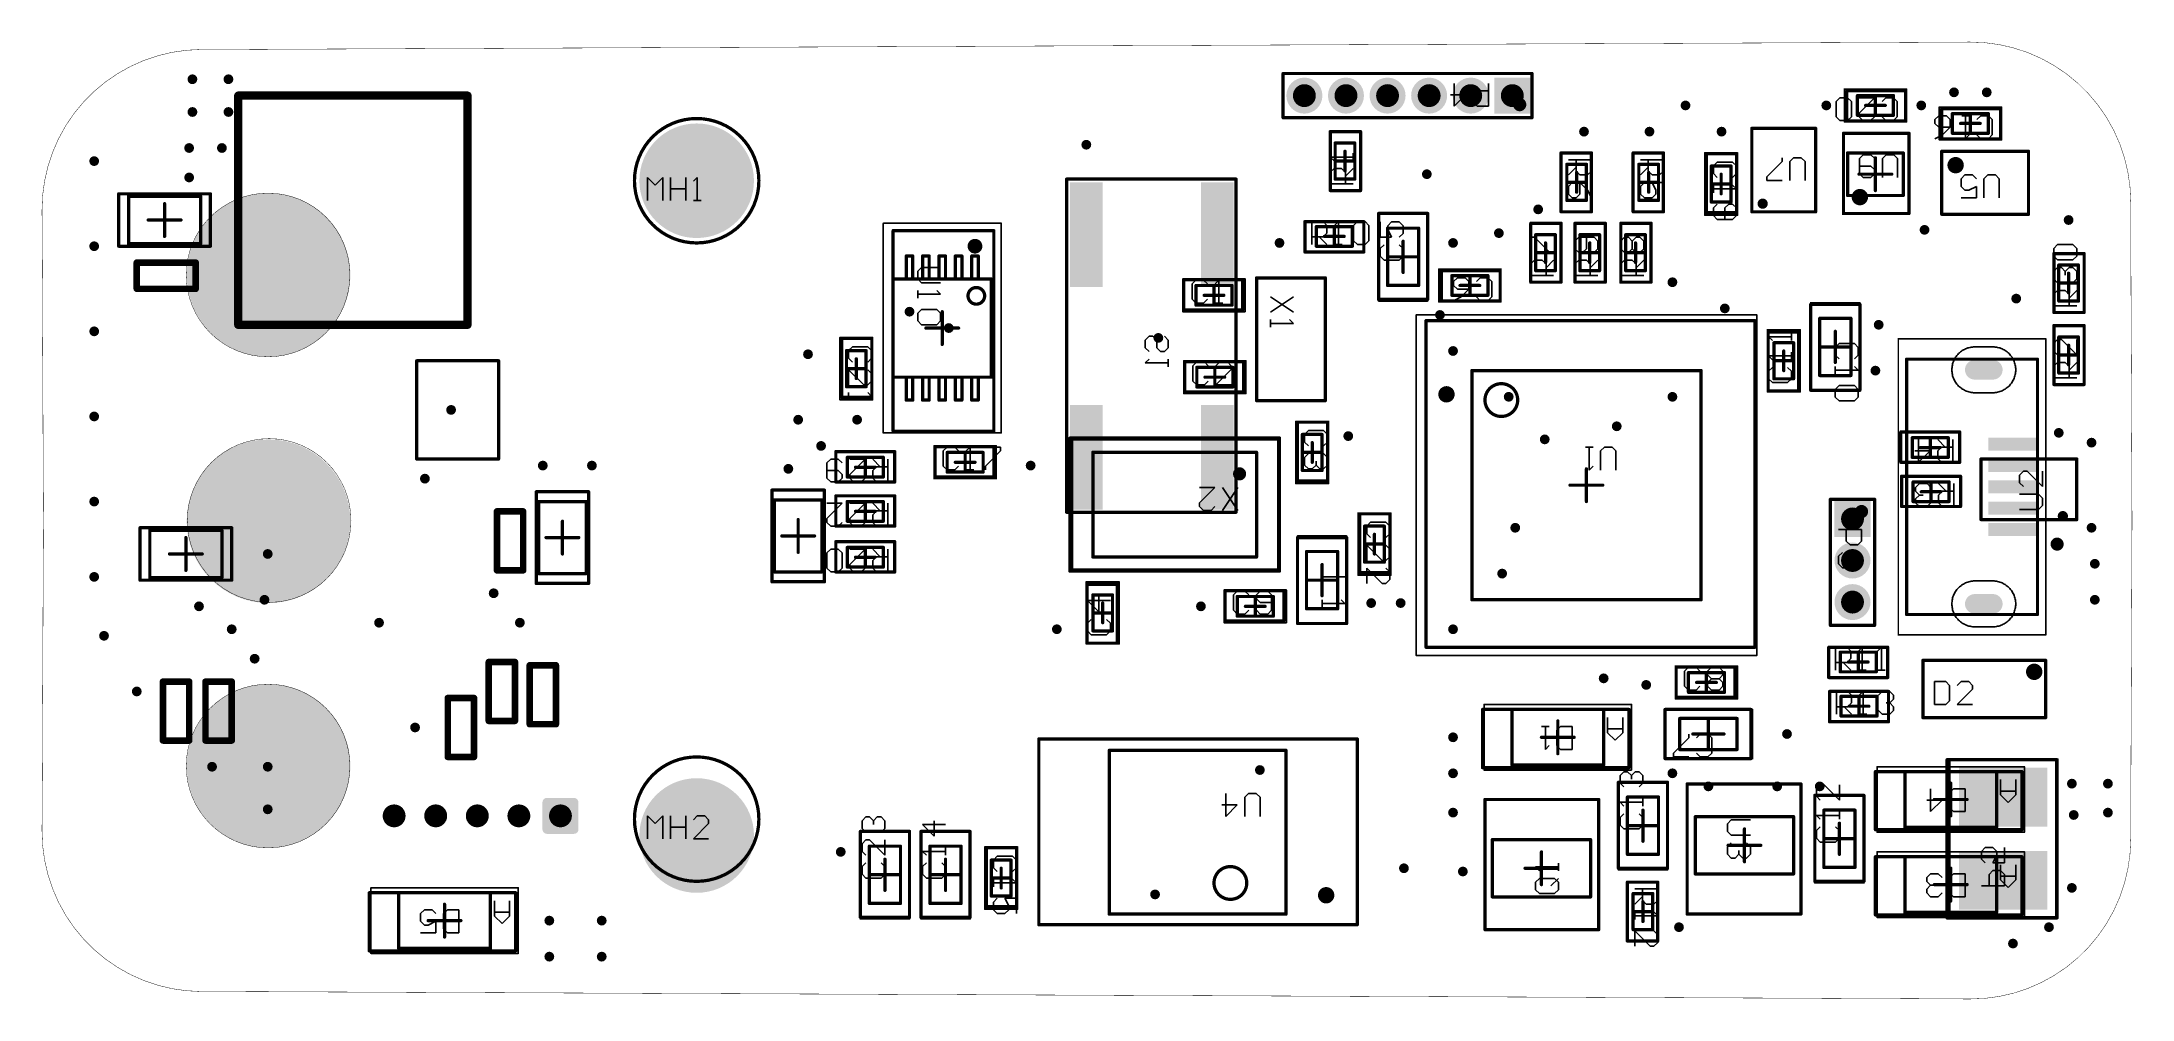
# Model space of a CAD drawing. Header units: millimetres. Extents: x 0 to 63.8, y 0 to 29.2.
import ezdxf

# ---------------------------------------------------------------- set-up
doc = ezdxf.new("R2010")
doc.units = ezdxf.units.MM
for name, color, linetype in [('BottomSolder', 6, 'Continuous'), ('Mechanical1', 6, 'Continuous'), ('Mechanical13', 56, 'Continuous'), ('Mechanical15', 56, 'Continuous'), ('Mechanical2', 216, 'Continuous'), ('Mechanical29', 56, 'Continuous'), ('PadHoleLayer', 156, 'Continuous'), ('ViaHoleLayer', 16, 'Continuous')]:
    doc.layers.add(name, color=color, linetype=linetype)

# ---------------------------------------------------------------- blocks, each defined once
blk = doc.blocks.new('ABM3B_1')
at = {"layer": 'Mechanical13', "const_width": 0.1}
for points in [[(-2.5, 1.6), (-2.5, -1.6)], [(2.5, 1.6), (-2.5, 1.6)], [(2.5, 1.6), (2.5, -1.6)], [(2.5, -1.6), (-2.5, -1.6)]]:
    blk.add_lwpolyline(points, dxfattribs=at)
at = {"layer": 'Mechanical13'}
for points, const_width in [([(-2.525, 1.6, 1), (-2.475, 1.6, 1)], 0.05), ([(-2.525, 1.6, 1), (-2.475, 1.6, 1)], 0.05), ([(2.475, 1.6, 1), (2.525, 1.6, 1)], 0.05), ([(2.475, 1.6, 1), (2.525, 1.6, 1)], 0.05), ([(-1.881, -0.94, 1), (-2.081, -0.94, 1)], 0.2), ([(-2.131, -0.94, 1), (-2.031, -0.94, 1)], 0.1), ([(-1.931, -0.94, 1), (-1.831, -0.94, 1)], 0.1), ([(-2.525, -1.6, 1), (-2.475, -1.6, 1)], 0.05), ([(-2.525, -1.6, 1), (-2.475, -1.6, 1)], 0.05), ([(2.475, -1.6, 1), (2.525, -1.6, 1)], 0.05), ([(2.475, -1.6, 1), (2.525, -1.6, 1)], 0.05)]:
    blk.add_lwpolyline(points, format="xyb", close=True, dxfattribs=dict(at, const_width=const_width))
at = {"layer": 'Mechanical15', "const_width": 0.1}
for points in [[(-3.2, 2.032), (-3.2, -2.032)], [(3.2, 2.032), (-3.2, 2.032)], [(3.2, 2.032), (3.2, -2.032)], [(3.2, -2.032), (-3.2, -2.032)]]:
    blk.add_lwpolyline(points, dxfattribs=at)
at = {"layer": 'Mechanical15', "const_width": 0.05}
for points in [[(-3.225, 2.032, 1), (-3.175, 2.032, 1)], [(-3.225, 2.032, 1), (-3.175, 2.032, 1)], [(3.175, 2.032, 1), (3.225, 2.032, 1)], [(3.175, 2.032, 1), (3.225, 2.032, 1)], [(-3.225, -2.032, 1), (-3.175, -2.032, 1)], [(-3.225, -2.032, 1), (-3.175, -2.032, 1)], [(3.175, -2.032, 1), (3.225, -2.032, 1)], [(3.175, -2.032, 1), (3.225, -2.032, 1)]]:
    blk.add_lwpolyline(points, format="xyb", close=True, dxfattribs=at)
at = {"layer": 'Mechanical29'}
for p, q in [((-1.925, 0.175), (-1.458, -0.525)), ((-1.458, 0.175), (-1.925, -0.525)), ((-1.109, 0.175), (-1.225, 0.058)), ((-0.875, 0.175), (-1.109, 0.175)), ((-0.759, 0.058), (-0.875, 0.175)), ((-0.759, -0.058), (-0.759, 0.058)), ((-1.225, -0.525), (-0.759, -0.058)), ((-0.759, -0.525), (-1.225, -0.525))]:
    blk.add_line(p, q, dxfattribs=at)
at = {"layer": 'Mechanical29', "const_width": 0.1}
for points in [[(3.15, 2), (-3.175, 2)], [(-3.175, 2), (-3.175, -2)], [(3.15, 2), (3.15, -2)], [(3.15, -2), (-3.175, -2)]]:
    blk.add_lwpolyline(points, dxfattribs=at)
at = {"layer": 'Mechanical29', "const_width": 0.05}
for points in [[(-3.2, 2, 1), (-3.15, 2, 1)], [(-3.2, 2, 1), (-3.15, 2, 1)], [(3.125, 2, 1), (3.175, 2, 1)], [(3.125, 2, 1), (3.175, 2, 1)], [(-3.2, -2, 1), (-3.15, -2, 1)], [(-3.2, -2, 1), (-3.15, -2, 1)], [(3.125, -2, 1), (3.175, -2, 1)], [(3.125, -2, 1), (3.175, -2, 1)]]:
    blk.add_lwpolyline(points, format="xyb", close=True, dxfattribs=at)
blk = doc.blocks.new('CAP0402_2')
at = {"layer": 'Mechanical13', "const_width": 0.1}
for points in [[(-0.55, 0.3), (0.55, 0.3)], [(-0.55, 0.3), (-0.55, -0.3)], [(0.55, 0.3), (0.55, -0.3)], [(-0.55, -0.3), (0.55, -0.3)]]:
    blk.add_lwpolyline(points, dxfattribs=at)
at = {"layer": 'Mechanical13', "const_width": 0.05}
for points in [[(-0.575, 0.3, 1), (-0.525, 0.3, 1)], [(-0.575, 0.3, 1), (-0.525, 0.3, 1)], [(0.525, 0.3, 1), (0.575, 0.3, 1)], [(0.525, 0.3, 1), (0.575, 0.3, 1)], [(-0.575, -0.3, 1), (-0.525, -0.3, 1)], [(-0.575, -0.3, 1), (-0.525, -0.3, 1)], [(0.525, -0.3, 1), (0.575, -0.3, 1)], [(0.525, -0.3, 1), (0.575, -0.3, 1)]]:
    blk.add_lwpolyline(points, format="xyb", close=True, dxfattribs=at)
at = {"layer": 'Mechanical15'}
for points, const_width in [([(-0.95, 0.5), (0.95, 0.5)], 0.05), ([(-0.95, 0.5), (-0.95, -0.5)], 0.05), ([(-0.3, 0), (0.3, 0)], 0.1), ([(0, 0.3), (0, -0.3)], 0.1), ([(0.95, 0.5), (0.95, -0.5)], 0.05), ([(-0.95, -0.5), (0.95, -0.5)], 0.05)]:
    blk.add_lwpolyline(points, dxfattribs=dict(at, const_width=const_width))
for points, const_width in [([(-0.962, 0.5, 1), (-0.937, 0.5, 1)], 0.025), ([(-0.962, 0.5, 1), (-0.937, 0.5, 1)], 0.025), ([(-0.325, 0, 1), (-0.275, 0, 1)], 0.05), ([(-0.025, 0.3, 1), (0.025, 0.3, 1)], 0.05), ([(0.275, 0, 1), (0.325, 0, 1)], 0.05), ([(0.938, 0.5, 1), (0.962, 0.5, 1)], 0.025), ([(0.938, 0.5, 1), (0.962, 0.5, 1)], 0.025), ([(-0.962, -0.5, 1), (-0.937, -0.5, 1)], 0.025), ([(-0.962, -0.5, 1), (-0.937, -0.5, 1)], 0.025), ([(-0.025, -0.3, 1), (0.025, -0.3, 1)], 0.05), ([(0.938, -0.5, 1), (0.962, -0.5, 1)], 0.025), ([(0.938, -0.5, 1), (0.962, -0.5, 1)], 0.025)]:
    blk.add_lwpolyline(points, format="xyb", close=True, dxfattribs=dict(at, const_width=const_width))
at = {"layer": 'Mechanical29'}
for p, q in [((-0.551, 0.465), (-0.667, 0.348)), ((-0.667, 0.348), (-0.667, -0.118)), ((-0.317, 0.465), (-0.551, 0.465)), ((-0.201, 0.348), (-0.317, 0.465)), ((0.383, 0.465), (0.033, 0.115)), ((0.033, 0.115), (0.499, 0.115)), ((0.383, -0.235), (0.383, 0.465)), ((-0.667, -0.118), (-0.551, -0.235)), ((-0.551, -0.235), (-0.317, -0.235)), ((-0.317, -0.235), (-0.201, -0.118))]:
    blk.add_line(p, q, dxfattribs=at)
at = {"layer": 'Mechanical29', "const_width": 0.1}
for points in [[(-0.925, 0.475), (0.875, 0.475)], [(-0.925, 0.475), (-0.925, -0.45)], [(0.875, 0.475), (0.875, -0.45)], [(-0.925, -0.45), (0.875, -0.45)]]:
    blk.add_lwpolyline(points, dxfattribs=at)
at = {"layer": 'Mechanical29', "const_width": 0.05}
for points in [[(-0.95, 0.475, 1), (-0.9, 0.475, 1)], [(-0.95, 0.475, 1), (-0.9, 0.475, 1)], [(0.85, 0.475, 1), (0.9, 0.475, 1)], [(0.85, 0.475, 1), (0.9, 0.475, 1)], [(-0.95, -0.45, 1), (-0.9, -0.45, 1)], [(-0.95, -0.45, 1), (-0.9, -0.45, 1)], [(0.85, -0.45, 1), (0.9, -0.45, 1)], [(0.85, -0.45, 1), (0.9, -0.45, 1)]]:
    blk.add_lwpolyline(points, format="xyb", close=True, dxfattribs=at)
blk = doc.blocks.new('CAP0402_3')
at = {"layer": 'Mechanical13', "const_width": 0.1}
for points in [[(0.55, 0.3), (-0.55, 0.3)], [(-0.55, -0.3), (-0.55, 0.3)], [(0.55, -0.3), (0.55, 0.3)], [(0.55, -0.3), (-0.55, -0.3)]]:
    blk.add_lwpolyline(points, dxfattribs=at)
at = {"layer": 'Mechanical13', "const_width": 0.05}
for points in [[(-0.575, 0.3, 1), (-0.525, 0.3, 1)], [(-0.575, 0.3, 1), (-0.525, 0.3, 1)], [(0.525, 0.3, 1), (0.575, 0.3, 1)], [(0.525, 0.3, 1), (0.575, 0.3, 1)], [(-0.575, -0.3, 1), (-0.525, -0.3, 1)], [(-0.575, -0.3, 1), (-0.525, -0.3, 1)], [(0.525, -0.3, 1), (0.575, -0.3, 1)], [(0.525, -0.3, 1), (0.575, -0.3, 1)]]:
    blk.add_lwpolyline(points, format="xyb", close=True, dxfattribs=at)
at = {"layer": 'Mechanical15'}
for points, const_width in [([(0.95, 0.5), (-0.95, 0.5)], 0.05), ([(-0.95, -0.5), (-0.95, 0.5)], 0.05), ([(0.3, 0), (-0.3, 0)], 0.1), ([(0, -0.3), (0, 0.3)], 0.1), ([(0.95, -0.5), (0.95, 0.5)], 0.05), ([(0.95, -0.5), (-0.95, -0.5)], 0.05)]:
    blk.add_lwpolyline(points, dxfattribs=dict(at, const_width=const_width))
for points, const_width in [([(-0.962, 0.5, 1), (-0.937, 0.5, 1)], 0.025), ([(-0.962, 0.5, 1), (-0.937, 0.5, 1)], 0.025), ([(-0.325, 0, 1), (-0.275, 0, 1)], 0.05), ([(-0.025, 0.3, 1), (0.025, 0.3, 1)], 0.05), ([(0.275, 0, 1), (0.325, 0, 1)], 0.05), ([(0.938, 0.5, 1), (0.962, 0.5, 1)], 0.025), ([(0.938, 0.5, 1), (0.962, 0.5, 1)], 0.025), ([(-0.962, -0.5, 1), (-0.937, -0.5, 1)], 0.025), ([(-0.962, -0.5, 1), (-0.937, -0.5, 1)], 0.025), ([(-0.025, -0.3, 1), (0.025, -0.3, 1)], 0.05), ([(0.938, -0.5, 1), (0.962, -0.5, 1)], 0.025), ([(0.938, -0.5, 1), (0.962, -0.5, 1)], 0.025)]:
    blk.add_lwpolyline(points, format="xyb", close=True, dxfattribs=dict(at, const_width=const_width))
at = {"layer": 'Mechanical29'}
for p, q in [((-0.551, 0.465), (-0.667, 0.348)), ((-0.667, 0.348), (-0.667, -0.118)), ((-0.317, 0.465), (-0.551, 0.465)), ((-0.201, 0.348), (-0.317, 0.465)), ((0.033, 0.348), (0.149, 0.465)), ((0.149, 0.465), (0.383, 0.465)), ((0.383, 0.115), (0.266, 0.115)), ((0.266, 0.115), (0.383, 0.115)), ((0.383, 0.465), (0.499, 0.348)), ((0.499, 0.232), (0.383, 0.115)), ((0.383, 0.115), (0.499, -0.002)), ((0.499, 0.348), (0.499, 0.232)), ((-0.667, -0.118), (-0.551, -0.235)), ((-0.551, -0.235), (-0.317, -0.235)), ((-0.317, -0.235), (-0.201, -0.118)), ((0.149, -0.235), (0.033, -0.118)), ((0.383, -0.235), (0.149, -0.235)), ((0.499, -0.118), (0.383, -0.235)), ((0.499, -0.002), (0.499, -0.118))]:
    blk.add_line(p, q, dxfattribs=at)
at = {"layer": 'Mechanical29', "const_width": 0.1}
for points in [[(0.875, 0.475), (-0.925, 0.475)], [(-0.925, -0.45), (-0.925, 0.475)], [(0.875, -0.45), (0.875, 0.475)], [(0.875, -0.45), (-0.925, -0.45)]]:
    blk.add_lwpolyline(points, dxfattribs=at)
at = {"layer": 'Mechanical29', "const_width": 0.05}
for points in [[(-0.95, 0.475, 1), (-0.9, 0.475, 1)], [(-0.95, 0.475, 1), (-0.9, 0.475, 1)], [(0.85, 0.475, 1), (0.9, 0.475, 1)], [(0.85, 0.475, 1), (0.9, 0.475, 1)], [(-0.95, -0.45, 1), (-0.9, -0.45, 1)], [(-0.95, -0.45, 1), (-0.9, -0.45, 1)], [(0.85, -0.45, 1), (0.9, -0.45, 1)], [(0.85, -0.45, 1), (0.9, -0.45, 1)]]:
    blk.add_lwpolyline(points, format="xyb", close=True, dxfattribs=at)
blk = doc.blocks.new('GCT_USB3140_30_0170_1_C_REVE1_B_4')
at = {"layer": 'BottomSolder'}
for points in [[(-1.5, -0.5), (-1.1, -0.5), (-1.1, -2), (-1.5, -2)], [(-0.85, -0.5), (-0.45, -0.5), (-0.45, -2), (-0.85, -2)], [(-0.2, -0.5), (0.2, -0.5), (0.2, -2), (-0.2, -2)], [(0.45, -0.5), (0.85, -0.5), (0.85, -2), (0.45, -2)], [(1.1, -0.5), (1.5, -0.5), (1.5, -2), (1.1, -2)]]:
    blk.add_hatch(color=6, dxfattribs=at).paths.add_polyline_path(points)
at = {"layer": 'PadHoleLayer'}
h = blk.add_hatch(color=156, dxfattribs=at)
edge = h.paths.add_edge_path()
edge.add_arc((-3.575, -0.085), 0.3, 0, 180)
edge.add_line((-3.875, -0.085), (-3.875, -0.635))
edge.add_arc((-3.575, -0.635), 0.3, 180, 360)
edge.add_line((-3.275, -0.635), (-3.275, -0.085))
h = blk.add_hatch(color=156, dxfattribs=at)
edge = h.paths.add_edge_path()
edge.add_arc((3.575, -0.085), 0.3, 0, 180)
edge.add_line((3.275, -0.085), (3.275, -0.635))
edge.add_arc((3.575, -0.635), 0.3, 180, 360)
edge.add_line((3.875, -0.635), (3.875, -0.085))
at = {"layer": 'BottomSolder'}
for p, q in [((-4.266, 0.025), (-4.271, -0.012)), ((-4.26, 0.061), (-4.266, 0.025)), ((-4.251, 0.096), (-4.26, 0.061)), ((-4.241, 0.131), (-4.251, 0.096)), ((-4.229, 0.166), (-4.241, 0.131)), ((-4.214, 0.2), (-4.229, 0.166)), ((-4.199, 0.233), (-4.214, 0.2)), ((-4.181, 0.265), (-4.199, 0.233)), ((-4.162, 0.296), (-4.181, 0.265)), ((-4.141, 0.326), (-4.162, 0.296)), ((-4.119, 0.356), (-4.141, 0.326)), ((-4.095, 0.383), (-4.119, 0.356)), ((-4.07, 0.41), (-4.095, 0.383)), ((-4.043, 0.435), (-4.07, 0.41)), ((-4.016, 0.459), (-4.043, 0.435)), ((-3.986, 0.481), (-4.016, 0.459)), ((-3.956, 0.502), (-3.986, 0.481)), ((-3.925, 0.521), (-3.956, 0.502)), ((-3.893, 0.539), (-3.925, 0.521)), ((-3.86, 0.554), (-3.893, 0.539)), ((-3.826, 0.569), (-3.86, 0.554)), ((-3.791, 0.581), (-3.826, 0.569)), ((-3.756, 0.591), (-3.791, 0.581)), ((-3.721, 0.6), (-3.756, 0.591)), ((-3.685, 0.606), (-3.721, 0.6)), ((-3.648, 0.611), (-3.685, 0.606)), ((-3.612, 0.614), (-3.648, 0.611)), ((-3.575, 0.615), (-3.612, 0.614)), ((-3.538, 0.614), (-3.575, 0.615)), ((-3.502, 0.611), (-3.538, 0.614)), ((-3.465, 0.606), (-3.502, 0.611)), ((-3.429, 0.6), (-3.465, 0.606)), ((-3.394, 0.591), (-3.429, 0.6)), ((-3.359, 0.581), (-3.394, 0.591)), ((-3.324, 0.569), (-3.359, 0.581)), ((-3.29, 0.554), (-3.324, 0.569)), ((-3.257, 0.539), (-3.29, 0.554)), ((-3.225, 0.521), (-3.257, 0.539)), ((-3.194, 0.502), (-3.225, 0.521)), ((-3.164, 0.481), (-3.194, 0.502)), ((-3.134, 0.459), (-3.164, 0.481)), ((-3.107, 0.435), (-3.134, 0.459)), ((-3.08, 0.41), (-3.107, 0.435)), ((-3.055, 0.383), (-3.08, 0.41)), ((-3.031, 0.356), (-3.055, 0.383)), ((-3.009, 0.326), (-3.031, 0.356)), ((-2.988, 0.296), (-3.009, 0.326)), ((-2.969, 0.265), (-2.988, 0.296)), ((-2.951, 0.233), (-2.969, 0.265)), ((-2.936, 0.2), (-2.951, 0.233)), ((-2.921, 0.166), (-2.936, 0.2)), ((-2.909, 0.131), (-2.921, 0.166)), ((-2.899, 0.096), (-2.909, 0.131)), ((-2.89, 0.061), (-2.899, 0.096)), ((-2.884, 0.025), (-2.89, 0.061)), ((-2.879, -0.012), (-2.884, 0.025)), ((2.884, 0.025), (2.879, -0.012)), ((2.89, 0.061), (2.884, 0.025)), ((2.899, 0.096), (2.89, 0.061)), ((2.909, 0.131), (2.899, 0.096)), ((2.921, 0.166), (2.909, 0.131)), ((2.936, 0.2), (2.921, 0.166)), ((2.951, 0.233), (2.936, 0.2)), ((2.969, 0.265), (2.951, 0.233)), ((2.988, 0.296), (2.969, 0.265)), ((3.009, 0.326), (2.988, 0.296)), ((3.031, 0.356), (3.009, 0.326)), ((3.055, 0.383), (3.031, 0.356)), ((3.08, 0.41), (3.055, 0.383)), ((3.107, 0.435), (3.08, 0.41)), ((3.134, 0.459), (3.107, 0.435)), ((3.164, 0.481), (3.134, 0.459)), ((3.194, 0.502), (3.164, 0.481)), ((3.225, 0.521), (3.194, 0.502)), ((3.257, 0.539), (3.225, 0.521)), ((3.29, 0.554), (3.257, 0.539)), ((3.324, 0.569), (3.29, 0.554)), ((3.359, 0.581), (3.324, 0.569)), ((3.394, 0.591), (3.359, 0.581)), ((3.429, 0.6), (3.394, 0.591)), ((3.465, 0.606), (3.429, 0.6)), ((3.502, 0.611), (3.465, 0.606)), ((3.538, 0.614), (3.502, 0.611)), ((3.575, 0.615), (3.538, 0.614)), ((3.612, 0.614), (3.575, 0.615)), ((3.648, 0.611), (3.612, 0.614)), ((3.685, 0.606), (3.648, 0.611)), ((3.721, 0.6), (3.685, 0.606)), ((3.756, 0.591), (3.721, 0.6)), ((3.791, 0.581), (3.756, 0.591)), ((3.826, 0.569), (3.791, 0.581)), ((3.86, 0.554), (3.826, 0.569)), ((3.893, 0.539), (3.86, 0.554)), ((3.925, 0.521), (3.893, 0.539)), ((3.956, 0.502), (3.925, 0.521)), ((3.986, 0.481), (3.956, 0.502)), ((4.016, 0.459), (3.986, 0.481)), ((4.043, 0.435), (4.016, 0.459)), ((4.07, 0.41), (4.043, 0.435)), ((4.095, 0.383), (4.07, 0.41)), ((4.119, 0.356), (4.095, 0.383)), ((4.141, 0.326), (4.119, 0.356)), ((4.162, 0.296), (4.141, 0.326)), ((4.181, 0.265), (4.162, 0.296)), ((4.199, 0.233), (4.181, 0.265)), ((4.214, 0.2), (4.199, 0.233)), ((4.229, 0.166), (4.214, 0.2)), ((4.241, 0.131), (4.229, 0.166)), ((4.251, 0.096), (4.241, 0.131)), ((4.26, 0.061), (4.251, 0.096)), ((4.266, 0.025), (4.26, 0.061)), ((4.271, -0.012), (4.266, 0.025)), ((-4.274, -0.048), (-4.275, -0.085)), ((-4.275, -0.085), (-4.275, -0.635)), ((-4.275, -0.635), (-4.274, -0.672)), ((-4.271, -0.012), (-4.274, -0.048)), ((-2.876, -0.048), (-2.879, -0.012)), ((-2.875, -0.085), (-2.876, -0.048)), ((-2.876, -0.672), (-2.875, -0.635)), ((-2.875, -0.635), (-2.875, -0.085)), ((2.876, -0.048), (2.875, -0.085)), ((2.875, -0.085), (2.875, -0.635)), ((2.875, -0.635), (2.876, -0.672)), ((2.879, -0.012), (2.876, -0.048)), ((4.274, -0.048), (4.271, -0.012)), ((4.275, -0.085), (4.274, -0.048)), ((4.274, -0.672), (4.275, -0.635)), ((4.275, -0.635), (4.275, -0.085)), ((-4.274, -0.672), (-4.271, -0.708)), ((-4.271, -0.708), (-4.266, -0.745)), ((-4.266, -0.745), (-4.26, -0.781)), ((-4.26, -0.781), (-4.251, -0.816)), ((-4.251, -0.816), (-4.241, -0.851)), ((-4.241, -0.851), (-4.229, -0.886)), ((-4.229, -0.886), (-4.214, -0.92)), ((-4.214, -0.92), (-4.199, -0.953)), ((-4.199, -0.953), (-4.181, -0.985)), ((-4.181, -0.985), (-4.162, -1.016)), ((-4.162, -1.016), (-4.141, -1.046)), ((-4.141, -1.046), (-4.119, -1.076)), ((-4.119, -1.076), (-4.095, -1.103)), ((-4.095, -1.103), (-4.07, -1.13)), ((-4.07, -1.13), (-4.043, -1.155)), ((-4.043, -1.155), (-4.016, -1.179)), ((-4.016, -1.179), (-3.986, -1.201)), ((-3.986, -1.201), (-3.956, -1.222)), ((-3.956, -1.222), (-3.925, -1.241)), ((-3.925, -1.241), (-3.893, -1.259)), ((-3.893, -1.259), (-3.86, -1.274)), ((-3.86, -1.274), (-3.826, -1.289)), ((-3.324, -1.289), (-3.29, -1.274)), ((-3.29, -1.274), (-3.257, -1.259)), ((-3.257, -1.259), (-3.225, -1.241)), ((-3.225, -1.241), (-3.194, -1.222)), ((-3.194, -1.222), (-3.164, -1.201)), ((-3.164, -1.201), (-3.134, -1.179)), ((-3.134, -1.179), (-3.107, -1.155)), ((-3.107, -1.155), (-3.08, -1.13)), ((-3.08, -1.13), (-3.055, -1.103)), ((-3.055, -1.103), (-3.031, -1.076)), ((-3.031, -1.076), (-3.009, -1.046)), ((-3.009, -1.046), (-2.988, -1.016)), ((-2.988, -1.016), (-2.969, -0.985)), ((-2.969, -0.985), (-2.951, -0.953)), ((-2.951, -0.953), (-2.936, -0.92)), ((-2.936, -0.92), (-2.921, -0.886)), ((-2.921, -0.886), (-2.909, -0.851)), ((-2.909, -0.851), (-2.899, -0.816)), ((-2.899, -0.816), (-2.89, -0.781)), ((-2.89, -0.781), (-2.884, -0.745)), ((-2.884, -0.745), (-2.879, -0.708)), ((-2.879, -0.708), (-2.876, -0.672)), ((2.876, -0.672), (2.879, -0.708)), ((2.879, -0.708), (2.884, -0.745)), ((2.884, -0.745), (2.89, -0.781)), ((2.89, -0.781), (2.899, -0.816)), ((2.899, -0.816), (2.909, -0.851)), ((2.909, -0.851), (2.921, -0.886)), ((2.921, -0.886), (2.936, -0.92)), ((2.936, -0.92), (2.951, -0.953)), ((2.951, -0.953), (2.969, -0.985)), ((2.969, -0.985), (2.988, -1.016)), ((2.988, -1.016), (3.009, -1.046)), ((3.009, -1.046), (3.031, -1.076)), ((3.031, -1.076), (3.055, -1.103)), ((3.055, -1.103), (3.08, -1.13)), ((3.08, -1.13), (3.107, -1.155)), ((3.107, -1.155), (3.134, -1.179)), ((3.134, -1.179), (3.164, -1.201)), ((3.164, -1.201), (3.194, -1.222)), ((3.194, -1.222), (3.225, -1.241)), ((3.225, -1.241), (3.257, -1.259)), ((3.257, -1.259), (3.29, -1.274)), ((3.29, -1.274), (3.324, -1.289)), ((3.826, -1.289), (3.86, -1.274)), ((3.86, -1.274), (3.893, -1.259)), ((3.893, -1.259), (3.925, -1.241)), ((3.925, -1.241), (3.956, -1.222)), ((3.956, -1.222), (3.986, -1.201)), ((3.986, -1.201), (4.016, -1.179)), ((4.016, -1.179), (4.043, -1.155)), ((4.043, -1.155), (4.07, -1.13)), ((4.07, -1.13), (4.095, -1.103)), ((4.095, -1.103), (4.119, -1.076)), ((4.119, -1.076), (4.141, -1.046)), ((4.141, -1.046), (4.162, -1.016)), ((4.162, -1.016), (4.181, -0.985)), ((4.181, -0.985), (4.199, -0.953)), ((4.199, -0.953), (4.214, -0.92)), ((4.214, -0.92), (4.229, -0.886)), ((4.229, -0.886), (4.241, -0.851)), ((4.241, -0.851), (4.251, -0.816)), ((4.251, -0.816), (4.26, -0.781)), ((4.26, -0.781), (4.266, -0.745)), ((4.266, -0.745), (4.271, -0.708)), ((4.271, -0.708), (4.274, -0.672)), ((-3.826, -1.289), (-3.791, -1.301)), ((-3.791, -1.301), (-3.756, -1.311)), ((-3.756, -1.311), (-3.721, -1.32)), ((-3.721, -1.32), (-3.685, -1.326)), ((-3.685, -1.326), (-3.648, -1.331)), ((-3.648, -1.331), (-3.612, -1.334)), ((-3.612, -1.334), (-3.575, -1.335)), ((-3.575, -1.335), (-3.538, -1.334)), ((-3.538, -1.334), (-3.502, -1.331)), ((-3.502, -1.331), (-3.465, -1.326)), ((-3.465, -1.326), (-3.429, -1.32)), ((-3.429, -1.32), (-3.394, -1.311)), ((-3.394, -1.311), (-3.359, -1.301)), ((-3.359, -1.301), (-3.324, -1.289)), ((3.324, -1.289), (3.359, -1.301)), ((3.359, -1.301), (3.394, -1.311)), ((3.394, -1.311), (3.429, -1.32)), ((3.429, -1.32), (3.465, -1.326)), ((3.465, -1.326), (3.502, -1.331)), ((3.502, -1.331), (3.538, -1.334)), ((3.538, -1.334), (3.575, -1.335)), ((3.575, -1.335), (3.612, -1.334)), ((3.612, -1.334), (3.648, -1.331)), ((3.648, -1.331), (3.685, -1.326)), ((3.685, -1.326), (3.721, -1.32)), ((3.721, -1.32), (3.756, -1.311)), ((3.756, -1.311), (3.791, -1.301)), ((3.791, -1.301), (3.826, -1.289))]:
    blk.add_line(p, q, dxfattribs=at)
at = {"layer": 'Mechanical13', "const_width": 0.1}
for points in [[(-3.9, 2), (-3.9, -2)], [(-3.9, 2), (3.9, 2)], [(3.9, 2), (3.9, -2)], [(-3.9, -2), (3.9, -2)]]:
    blk.add_lwpolyline(points, dxfattribs=at)
at = {"layer": 'Mechanical13'}
for points, const_width in [([(-3.925, 2, 1), (-3.875, 2, 1)], 0.05), ([(-3.925, 2, 1), (-3.875, 2, 1)], 0.05), ([(3.875, 2, 1), (3.925, 2, 1)], 0.05), ([(3.875, 2, 1), (3.925, 2, 1)], 0.05), ([(-3.925, -2, 1), (-3.875, -2, 1)], 0.05), ([(-3.925, -2, 1), (-3.875, -2, 1)], 0.05), ([(-1.65, -2.6, 1), (-1.85, -2.6, 1)], 0.2), ([(-1.9, -2.6, 1), (-1.8, -2.6, 1)], 0.1), ([(-1.7, -2.6, 1), (-1.6, -2.6, 1)], 0.1), ([(3.875, -2, 1), (3.925, -2, 1)], 0.05), ([(3.875, -2, 1), (3.925, -2, 1)], 0.05)]:
    blk.add_lwpolyline(points, format="xyb", close=True, dxfattribs=dict(at, const_width=const_width))
at = {"layer": 'Mechanical15', "const_width": 0.05}
for points in [[(-4.525, 2.25), (-4.525, -2.25)], [(-4.525, 2.25), (4.525, 2.25)], [(4.525, 2.25), (4.525, -2.25)], [(-4.525, -2.25), (4.525, -2.25)]]:
    blk.add_lwpolyline(points, dxfattribs=at)
at = {"layer": 'Mechanical15', "const_width": 0.025}
for points in [[(-4.537, 2.25, 1), (-4.513, 2.25, 1)], [(-4.537, 2.25, 1), (-4.513, 2.25, 1)], [(4.513, 2.25, 1), (4.537, 2.25, 1)], [(4.513, 2.25, 1), (4.537, 2.25, 1)], [(-4.537, -2.25, 1), (-4.513, -2.25, 1)], [(-4.537, -2.25, 1), (-4.513, -2.25, 1)], [(4.513, -2.25, 1), (4.537, -2.25, 1)], [(4.513, -2.25, 1), (4.537, -2.25, 1)]]:
    blk.add_lwpolyline(points, format="xyb", close=True, dxfattribs=at)
blk = doc.blocks.new('FC_135_6')
at = {"layer": 'Mechanical29'}
for p, q in [((0, 0.025), (0.467, -0.675)), ((0.467, 0.025), (0, -0.675)), ((0.816, 0.025), (0.7, -0.092)), ((0.816, -0.675), (0.816, 0.025)), ((0.7, -0.675), (0.933, -0.675)), ((0.933, -0.675), (0.816, -0.675))]:
    blk.add_line(p, q, dxfattribs=at)
at = {"layer": 'Mechanical29', "const_width": 0.1}
for points in [[(3.175, 1), (-0.575, 1)], [(-0.575, -1.1), (-0.575, 1)], [(3.175, -1.1), (3.175, 1)], [(3.175, -1.1), (-0.575, -1.1)]]:
    blk.add_lwpolyline(points, dxfattribs=at)
at = {"layer": 'Mechanical29', "const_width": 0.05}
for points in [[(-0.6, 1, 1), (-0.55, 1, 1)], [(-0.6, 1, 1), (-0.55, 1, 1)], [(3.15, 1, 1), (3.2, 1, 1)], [(3.15, 1, 1), (3.2, 1, 1)], [(-0.6, -1.1, 1), (-0.55, -1.1, 1)], [(-0.6, -1.1, 1), (-0.55, -1.1, 1)], [(3.15, -1.1, 1), (3.2, -1.1, 1)], [(3.15, -1.1, 1), (3.2, -1.1, 1)]]:
    blk.add_lwpolyline(points, format="xyb", close=True, dxfattribs=at)
blk = doc.blocks.new('VSSOP_10_7')
at = {"layer": 'Mechanical13', "const_width": 0.1}
for points in [[(-1.4, -1.5), (-1.4, 1.5)], [(1.6, 1.5), (-1.4, 1.5)], [(1.6, -1.5), (1.6, 1.5)], [(-2.1, 1), (-2.1, 1.1)], [(-1.4, 1.1), (-2.1, 1.1)], [(-2.1, 0.9), (-2.1, 1)], [(-1.4, 0.9), (-2.1, 0.9)], [(-1.4, 0.6), (-2.1, 0.6)], [(-2.1, 0.5), (-2.1, 0.6)], [(2.3, 1.1), (1.6, 1.1)], [(2.3, 0.9), (1.6, 0.9)], [(2.3, 0.6), (1.6, 0.6)], [(2.3, 1), (2.3, 1.1)], [(2.3, 0.9), (2.3, 1)], [(2.3, 0.5), (2.3, 0.6)], [(-2.1, 0.4), (-2.1, 0.5)], [(-1.4, 0.4), (-2.1, 0.4)], [(-1.4, 0.1), (-2.1, 0.1)], [(-2.1, 0), (-2.1, 0.1)], [(-2.1, -0.1), (-2.1, 0)], [(2.3, 0.4), (1.6, 0.4)], [(2.3, 0.1), (1.6, 0.1)], [(2.3, 0.4), (2.3, 0.5)], [(2.3, 0), (2.3, 0.1)], [(2.3, -0.1), (2.3, 0)], [(-1.4, -0.1), (-2.1, -0.1)], [(-1.4, -0.4), (-2.1, -0.4)], [(-2.1, -0.5), (-2.1, -0.4)], [(-2.1, -0.6), (-2.1, -0.5)], [(-1.4, -0.6), (-2.1, -0.6)], [(2.3, -0.1), (1.6, -0.1)], [(2.3, -0.4), (1.6, -0.4)], [(2.3, -0.6), (1.6, -0.6)], [(2.3, -0.5), (2.3, -0.4)], [(2.3, -0.6), (2.3, -0.5)], [(-1.4, -0.9), (-2.1, -0.9)], [(-2.1, -1), (-2.1, -0.9)], [(-2.1, -1.1), (-2.1, -1)], [(-1.4, -1.1), (-2.1, -1.1)], [(2.3, -0.9), (1.6, -0.9)], [(2.3, -1.1), (1.6, -1.1)], [(2.3, -1), (2.3, -0.9)], [(2.3, -1.1), (2.3, -1)], [(1.6, -1.5), (-1.4, -1.5)]]:
    blk.add_lwpolyline(points, dxfattribs=at)
at = {"layer": 'Mechanical13'}
for points, const_width in [([(-1.425, 1.5, 1), (-1.375, 1.5, 1)], 0.05), ([(-1.425, 1.5, 1), (-1.375, 1.5, 1)], 0.05), ([(-0.63, 1.041, 1), (-1.138, 1.041, 1)], 0.1), ([(1.575, 1.5, 1), (1.625, 1.5, 1)], 0.05), ([(1.575, 1.5, 1), (1.625, 1.5, 1)], 0.05), ([(-2.125, 1.1, 1), (-2.075, 1.1, 1)], 0.05), ([(-2.125, 1.1, 1), (-2.075, 1.1, 1)], 0.05), ([(-2.125, 1, 1), (-2.075, 1, 1)], 0.05), ([(-2.125, 1, 1), (-2.075, 1, 1)], 0.05), ([(-2.125, 0.9, 1), (-2.075, 0.9, 1)], 0.05), ([(-2.125, 0.9, 1), (-2.075, 0.9, 1)], 0.05), ([(-2.125, 0.6, 1), (-2.075, 0.6, 1)], 0.05), ([(-2.125, 0.6, 1), (-2.075, 0.6, 1)], 0.05), ([(-1.425, 1.1, 1), (-1.375, 1.1, 1)], 0.05), ([(-1.425, 0.9, 1), (-1.375, 0.9, 1)], 0.05), ([(-1.425, 0.6, 1), (-1.375, 0.6, 1)], 0.05), ([(-1.163, 1.041, 1), (-1.113, 1.041, 1)], 0.05), ([(-0.655, 1.041, 1), (-0.605, 1.041, 1)], 0.05), ([(1.575, 1.1, 1), (1.625, 1.1, 1)], 0.05), ([(1.575, 0.9, 1), (1.625, 0.9, 1)], 0.05), ([(1.575, 0.6, 1), (1.625, 0.6, 1)], 0.05), ([(2.275, 1.1, 1), (2.325, 1.1, 1)], 0.05), ([(2.275, 1.1, 1), (2.325, 1.1, 1)], 0.05), ([(2.275, 1, 1), (2.325, 1, 1)], 0.05), ([(2.275, 1, 1), (2.325, 1, 1)], 0.05), ([(2.275, 0.9, 1), (2.325, 0.9, 1)], 0.05), ([(2.275, 0.9, 1), (2.325, 0.9, 1)], 0.05), ([(2.275, 0.6, 1), (2.325, 0.6, 1)], 0.05), ([(2.275, 0.6, 1), (2.325, 0.6, 1)], 0.05), ([(-2.125, 0.5, 1), (-2.075, 0.5, 1)], 0.05), ([(-2.125, 0.5, 1), (-2.075, 0.5, 1)], 0.05), ([(-2.125, 0.4, 1), (-2.075, 0.4, 1)], 0.05), ([(-2.125, 0.4, 1), (-2.075, 0.4, 1)], 0.05), ([(-2.125, 0.1, 1), (-2.075, 0.1, 1)], 0.05), ([(-2.125, 0.1, 1), (-2.075, 0.1, 1)], 0.05), ([(-2.125, 0, 1), (-2.075, 0, 1)], 0.05), ([(-2.125, 0, 1), (-2.075, 0, 1)], 0.05), ([(-1.425, 0.4, 1), (-1.375, 0.4, 1)], 0.05), ([(-1.425, 0.1, 1), (-1.375, 0.1, 1)], 0.05), ([(1.575, 0.4, 1), (1.625, 0.4, 1)], 0.05), ([(1.575, 0.1, 1), (1.625, 0.1, 1)], 0.05), ([(2.275, 0.5, 1), (2.325, 0.5, 1)], 0.05), ([(2.275, 0.5, 1), (2.325, 0.5, 1)], 0.05), ([(2.275, 0.4, 1), (2.325, 0.4, 1)], 0.05), ([(2.275, 0.4, 1), (2.325, 0.4, 1)], 0.05), ([(2.275, 0.1, 1), (2.325, 0.1, 1)], 0.05), ([(2.275, 0.1, 1), (2.325, 0.1, 1)], 0.05), ([(2.275, 0, 1), (2.325, 0, 1)], 0.05), ([(2.275, 0, 1), (2.325, 0, 1)], 0.05), ([(-2.125, -0.1, 1), (-2.075, -0.1, 1)], 0.05), ([(-2.125, -0.1, 1), (-2.075, -0.1, 1)], 0.05), ([(-2.125, -0.4, 1), (-2.075, -0.4, 1)], 0.05), ([(-2.125, -0.4, 1), (-2.075, -0.4, 1)], 0.05), ([(-2.125, -0.5, 1), (-2.075, -0.5, 1)], 0.05), ([(-2.125, -0.5, 1), (-2.075, -0.5, 1)], 0.05), ([(-2.125, -0.6, 1), (-2.075, -0.6, 1)], 0.05), ([(-2.125, -0.6, 1), (-2.075, -0.6, 1)], 0.05), ([(-1.425, -0.1, 1), (-1.375, -0.1, 1)], 0.05), ([(-1.425, -0.4, 1), (-1.375, -0.4, 1)], 0.05), ([(-1.425, -0.6, 1), (-1.375, -0.6, 1)], 0.05), ([(1.575, -0.1, 1), (1.625, -0.1, 1)], 0.05), ([(1.575, -0.4, 1), (1.625, -0.4, 1)], 0.05), ([(1.575, -0.6, 1), (1.625, -0.6, 1)], 0.05), ([(2.275, -0.1, 1), (2.325, -0.1, 1)], 0.05), ([(2.275, -0.1, 1), (2.325, -0.1, 1)], 0.05), ([(2.275, -0.4, 1), (2.325, -0.4, 1)], 0.05), ([(2.275, -0.4, 1), (2.325, -0.4, 1)], 0.05), ([(2.275, -0.5, 1), (2.325, -0.5, 1)], 0.05), ([(2.275, -0.5, 1), (2.325, -0.5, 1)], 0.05), ([(2.275, -0.6, 1), (2.325, -0.6, 1)], 0.05), ([(2.275, -0.6, 1), (2.325, -0.6, 1)], 0.05), ([(-2.125, -0.9, 1), (-2.075, -0.9, 1)], 0.05), ([(-2.125, -0.9, 1), (-2.075, -0.9, 1)], 0.05), ([(-2.125, -1, 1), (-2.075, -1, 1)], 0.05), ([(-2.125, -1, 1), (-2.075, -1, 1)], 0.05), ([(-2.125, -1.1, 1), (-2.075, -1.1, 1)], 0.05), ([(-2.125, -1.1, 1), (-2.075, -1.1, 1)], 0.05), ([(-1.425, -0.9, 1), (-1.375, -0.9, 1)], 0.05), ([(-1.425, -1.1, 1), (-1.375, -1.1, 1)], 0.05), ([(1.575, -0.9, 1), (1.625, -0.9, 1)], 0.05), ([(1.575, -1.1, 1), (1.625, -1.1, 1)], 0.05), ([(2.275, -0.9, 1), (2.325, -0.9, 1)], 0.05), ([(2.275, -0.9, 1), (2.325, -0.9, 1)], 0.05), ([(2.275, -1, 1), (2.325, -1, 1)], 0.05), ([(2.275, -1, 1), (2.325, -1, 1)], 0.05), ([(2.275, -1.1, 1), (2.325, -1.1, 1)], 0.05), ([(2.275, -1.1, 1), (2.325, -1.1, 1)], 0.05), ([(-1.425, -1.5, 1), (-1.375, -1.5, 1)], 0.05), ([(-1.425, -1.5, 1), (-1.375, -1.5, 1)], 0.05), ([(1.575, -1.5, 1), (1.625, -1.5, 1)], 0.05), ([(1.575, -1.5, 1), (1.625, -1.5, 1)], 0.05)]:
    blk.add_lwpolyline(points, format="xyb", close=True, dxfattribs=dict(at, const_width=const_width))
at = {"layer": 'Mechanical15'}
for points, const_width in [([(3.3, 1.8), (-3.1, 1.8)], 0.05), ([(-3.1, -1.8), (-3.1, 1.8)], 0.05), ([(3.3, -1.8), (3.3, 1.8)], 0.05), ([(0.6, 0), (-0.4, 0)], 0.1), ([(0.1, -0.5), (0.1, 0.5)], 0.1), ([(3.3, -1.8), (-3.1, -1.8)], 0.05)]:
    blk.add_lwpolyline(points, dxfattribs=dict(at, const_width=const_width))
for points, const_width in [([(-3.112, 1.8, 1), (-3.087, 1.8, 1)], 0.025), ([(-3.112, 1.8, 1), (-3.087, 1.8, 1)], 0.025), ([(3.288, 1.8, 1), (3.313, 1.8, 1)], 0.025), ([(3.288, 1.8, 1), (3.313, 1.8, 1)], 0.025), ([(-0.425, 0, 1), (-0.375, 0, 1)], 0.05), ([(0.075, 0.5, 1), (0.125, 0.5, 1)], 0.05), ([(0.575, 0, 1), (0.625, 0, 1)], 0.05), ([(0.075, -0.5, 1), (0.125, -0.5, 1)], 0.05), ([(-3.112, -1.8, 1), (-3.087, -1.8, 1)], 0.025), ([(-3.112, -1.8, 1), (-3.087, -1.8, 1)], 0.025), ([(3.288, -1.8, 1), (3.313, -1.8, 1)], 0.025), ([(3.288, -1.8, 1), (3.313, -1.8, 1)], 0.025)]:
    blk.add_lwpolyline(points, format="xyb", close=True, dxfattribs=dict(at, const_width=const_width))
at = {"layer": 'Mechanical29'}
for p, q in [((-1.75, -0.05), (-1.75, -0.633)), ((-1.75, -0.633), (-1.633, -0.75)), ((-1.4, -0.75), (-1.283, -0.633)), ((-1.283, -0.633), (-1.283, -0.05)), ((-0.934, -0.05), (-1.05, -0.167)), ((-0.934, -0.75), (-0.934, -0.05)), ((-0.467, -0.167), (-0.35, -0.05)), ((-0.467, -0.633), (-0.467, -0.167)), ((-0.35, -0.75), (-0.467, -0.633)), ((-0.35, -0.05), (-0.117, -0.05)), ((-0.117, -0.05), (-0.001, -0.167)), ((-0.001, -0.633), (-0.117, -0.75)), ((-0.001, -0.167), (-0.001, -0.633)), ((-1.633, -0.75), (-1.4, -0.75)), ((-1.05, -0.75), (-0.817, -0.75)), ((-0.817, -0.75), (-0.934, -0.75)), ((-0.117, -0.75), (-0.35, -0.75))]:
    blk.add_line(p, q, dxfattribs=at)
at = {"layer": 'Mechanical29', "const_width": 0.1}
for points in [[(3.25, 1.575), (-2.875, 1.575)], [(-2.875, -1.5), (-2.875, 1.575)], [(3.25, -1.5), (3.25, 1.575)], [(3.25, -1.5), (-2.875, -1.5)]]:
    blk.add_lwpolyline(points, dxfattribs=at)
at = {"layer": 'Mechanical29'}
for points, const_width in [([(-2.9, 1.575, 1), (-2.85, 1.575, 1)], 0.05), ([(-2.9, 1.575, 1), (-2.85, 1.575, 1)], 0.05), ([(3.225, 1.575, 1), (3.275, 1.575, 1)], 0.05), ([(3.225, 1.575, 1), (3.275, 1.575, 1)], 0.05), ([(-2.3, 1, 1), (-2.5, 1, 1)], 0.25), ([(-2.562, 1, 1), (-2.438, 1, 1)], 0.125), ([(-2.362, 1, 1), (-2.238, 1, 1)], 0.125), ([(-2.9, -1.5, 1), (-2.85, -1.5, 1)], 0.05), ([(-2.9, -1.5, 1), (-2.85, -1.5, 1)], 0.05), ([(3.225, -1.5, 1), (3.275, -1.5, 1)], 0.05), ([(3.225, -1.5, 1), (3.275, -1.5, 1)], 0.05)]:
    blk.add_lwpolyline(points, format="xyb", close=True, dxfattribs=dict(at, const_width=const_width))
blk = doc.blocks.new('SOTFL50P160X60_6N_8')
at = {"layer": 'Mechanical13', "const_width": 0.1}
for points in [[(-0.65, 0.85), (0.65, 0.85)], [(-0.65, 0.85), (-0.65, -0.85)], [(0.65, 0.85), (0.65, -0.85)], [(-0.65, -0.85), (0.65, -0.85)]]:
    blk.add_lwpolyline(points, dxfattribs=at)
at = {"layer": 'Mechanical13', "const_width": 0.05}
for points in [[(-0.675, 0.85, 1), (-0.625, 0.85, 1)], [(-0.675, 0.85, 1), (-0.625, 0.85, 1)], [(0.625, 0.85, 1), (0.675, 0.85, 1)], [(0.625, 0.85, 1), (0.675, 0.85, 1)], [(-0.675, -0.85, 1), (-0.625, -0.85, 1)], [(-0.675, -0.85, 1), (-0.625, -0.85, 1)], [(0.625, -0.85, 1), (0.675, -0.85, 1)], [(0.625, -0.85, 1), (0.675, -0.85, 1)]]:
    blk.add_lwpolyline(points, format="xyb", close=True, dxfattribs=at)
at = {"layer": 'Mechanical15'}
for points, const_width in [([(-1.225, 1), (1.225, 1)], 0.05), ([(-1.225, 1), (-1.225, -1)], 0.05), ([(1.225, 1), (1.225, -1)], 0.05), ([(-0.5, 0), (0.5, 0)], 0.1), ([(0, 0.5), (0, -0.5)], 0.1), ([(-1.225, -1), (1.225, -1)], 0.05)]:
    blk.add_lwpolyline(points, dxfattribs=dict(at, const_width=const_width))
for points, const_width in [([(-1.238, 1, 1), (-1.213, 1, 1)], 0.025), ([(-1.238, 1, 1), (-1.213, 1, 1)], 0.025), ([(1.212, 1, 1), (1.237, 1, 1)], 0.025), ([(1.212, 1, 1), (1.237, 1, 1)], 0.025), ([(-0.525, 0, 1), (-0.475, 0, 1)], 0.05), ([(-0.025, 0.5, 1), (0.025, 0.5, 1)], 0.05), ([(0.475, 0, 1), (0.525, 0, 1)], 0.05), ([(-0.025, -0.5, 1), (0.025, -0.5, 1)], 0.05), ([(-1.238, -1, 1), (-1.213, -1, 1)], 0.025), ([(-1.238, -1, 1), (-1.213, -1, 1)], 0.025), ([(1.212, -1, 1), (1.237, -1, 1)], 0.025), ([(1.212, -1, 1), (1.237, -1, 1)], 0.025)]:
    blk.add_lwpolyline(points, format="xyb", close=True, dxfattribs=dict(at, const_width=const_width))
at = {"layer": 'Mechanical29'}
for p, q in [((0.013, 0.489), (-0.104, 0.372)), ((-0.104, 0.372), (-0.104, 0.139)), ((-0.104, 0.139), (0.013, 0.022)), ((0.479, 0.489), (0.013, 0.489)), ((0.013, 0.022), (0.129, 0.022)), ((0.129, 0.022), (0.246, 0.139)), ((0.246, 0.139), (0.246, 0.489)), ((0.596, 0.372), (0.479, 0.489)), ((0.479, 0.022), (0.596, 0.139)), ((0.596, 0.139), (0.596, 0.372)), ((0.479, -0.211), (-0.104, -0.211)), ((0.596, -0.328), (0.479, -0.211)), ((0.479, -0.678), (0.596, -0.561)), ((0.596, -0.561), (0.596, -0.328)), ((-0.104, -0.678), (0.479, -0.678))]:
    blk.add_line(p, q, dxfattribs=at)
at = {"layer": 'Mechanical29', "const_width": 0.1}
for points in [[(-1.2, 0.975), (1.25, 0.975)], [(-1.2, 0.975), (-1.2, -1.025)], [(1.25, 0.975), (1.25, -1.025)], [(-1.2, -1.025), (1.25, -1.025)]]:
    blk.add_lwpolyline(points, dxfattribs=at)
at = {"layer": 'Mechanical29'}
for points, const_width in [([(-1.225, 0.975, 1), (-1.175, 0.975, 1)], 0.05), ([(-1.225, 0.975, 1), (-1.175, 0.975, 1)], 0.05), ([(-0.575, 0.475, 1), (-0.825, 0.475, 1)], 0.25), ([(1.225, 0.975, 1), (1.275, 0.975, 1)], 0.05), ([(1.225, 0.975, 1), (1.275, 0.975, 1)], 0.05), ([(-0.888, 0.475, 1), (-0.763, 0.475, 1)], 0.125), ([(-0.637, 0.475, 1), (-0.513, 0.475, 1)], 0.125), ([(-1.225, -1.025, 1), (-1.175, -1.025, 1)], 0.05), ([(-1.225, -1.025, 1), (-1.175, -1.025, 1)], 0.05), ([(1.225, -1.025, 1), (1.275, -1.025, 1)], 0.05), ([(1.225, -1.025, 1), (1.275, -1.025, 1)], 0.05)]:
    blk.add_lwpolyline(points, format="xyb", close=True, dxfattribs=dict(at, const_width=const_width))
blk = doc.blocks.new('SHTC3_9')
at = {"layer": 'Mechanical15', "const_width": 0.1}
for points in [[(-0.475, -0.325), (-0.475, 2.225)], [(-0.475, 2.225), (1.475, 2.225)], [(1.475, -0.325), (1.475, 2.225)], [(-0.475, -0.325), (1.475, -0.325)]]:
    blk.add_lwpolyline(points, dxfattribs=at)
at = {"layer": 'Mechanical15', "const_width": 0.05}
for points in [[(-0.5, 2.225, 1), (-0.45, 2.225, 1)], [(-0.5, 2.225, 1), (-0.45, 2.225, 1)], [(1.45, 2.225, 1), (1.5, 2.225, 1)], [(1.45, 2.225, 1), (1.5, 2.225, 1)], [(-0.5, -0.325, 1), (-0.45, -0.325, 1)], [(-0.5, -0.325, 1), (-0.45, -0.325, 1)], [(1.45, -0.325, 1), (1.5, -0.325, 1)], [(1.45, -0.325, 1), (1.5, -0.325, 1)]]:
    blk.add_lwpolyline(points, format="xyb", close=True, dxfattribs=at)
at = {"layer": 'Mechanical29'}
for p, q in [((0.45, 1.211), (0.45, 1.328)), ((0.8, 1.328), (0.683, 1.211)), ((1.033, 1.328), (0.8, 1.328)), ((1.15, 1.211), (1.033, 1.328)), ((-0.016, 0.745), (0.45, 1.211)), ((-0.016, 0.628), (-0.016, 0.745)), ((0.683, 1.211), (0.683, 0.628)), ((1.15, 0.628), (1.15, 1.211)), ((0.45, 0.628), (-0.016, 0.628))]:
    blk.add_line(p, q, dxfattribs=at)
at = {"layer": 'Mechanical29', "const_width": 0.1}
for points in [[(-0.475, 2.225), (1.475, 2.225)], [(-0.475, -0.325), (-0.475, 2.225)], [(1.475, -0.325), (1.475, 2.225)], [(-0.475, -0.325), (1.475, -0.325)]]:
    blk.add_lwpolyline(points, dxfattribs=at)
at = {"layer": 'Mechanical29'}
for points, const_width in [([(-0.5, 2.225, 1), (-0.45, 2.225, 1)], 0.05), ([(-0.5, 2.225, 1), (-0.45, 2.225, 1)], 0.05), ([(1.45, 2.225, 1), (1.5, 2.225, 1)], 0.05), ([(1.45, 2.225, 1), (1.5, 2.225, 1)], 0.05), ([(-0.088, -0.075, 1), (-0.2, -0.075, 1)], 0.2), ([(-0.25, -0.075, 1), (-0.15, -0.075, 1)], 0.1), ([(-0.138, -0.075, 1), (-0.038, -0.075, 1)], 0.1), ([(-0.5, -0.325, 1), (-0.45, -0.325, 1)], 0.05), ([(-0.5, -0.325, 1), (-0.45, -0.325, 1)], 0.05), ([(1.45, -0.325, 1), (1.5, -0.325, 1)], 0.05), ([(1.45, -0.325, 1), (1.5, -0.325, 1)], 0.05)]:
    blk.add_lwpolyline(points, format="xyb", close=True, dxfattribs=dict(at, const_width=const_width))
blk = doc.blocks.new('OPT3001_10')
at = {"layer": 'Mechanical29'}
for p, q in [((0.216, -0.54), (0.332, -0.424)), ((0.216, -0.774), (0.216, -0.54)), ((0.332, -0.424), (0.565, -0.424)), ((0.565, -0.424), (0.682, -0.54)), ((1.032, -0.424), (0.915, -0.54)), ((0.915, -0.54), (0.915, -1.124)), ((1.265, -0.424), (1.032, -0.424)), ((1.382, -0.54), (1.265, -0.424)), ((1.382, -1.124), (1.382, -0.54)), ((0.332, -0.89), (0.216, -0.774)), ((0.216, -1.124), (0.682, -1.124)), ((0.449, -0.89), (0.332, -0.89)), ((0.682, -0.774), (0.449, -0.89)), ((0.682, -1.124), (0.682, -0.774))]:
    blk.add_line(p, q, dxfattribs=at)
at = {"layer": 'Mechanical29', "const_width": 0.1}
for points in [[(-0.375, 0.3), (2.275, 0.3)], [(-0.375, -1.625), (-0.375, 0.3)], [(2.275, -1.625), (2.275, 0.3)], [(-0.375, -1.625), (2.275, -1.625)]]:
    blk.add_lwpolyline(points, dxfattribs=at)
at = {"layer": 'Mechanical29'}
for points, const_width in [([(-0.4, 0.3, 1), (-0.35, 0.3, 1)], 0.05), ([(-0.4, 0.3, 1), (-0.35, 0.3, 1)], 0.05), ([(0.175, -0.125, 1), (-0.075, -0.125, 1)], 0.25), ([(2.25, 0.3, 1), (2.3, 0.3, 1)], 0.05), ([(2.25, 0.3, 1), (2.3, 0.3, 1)], 0.05), ([(-0.138, -0.125, 1), (-0.013, -0.125, 1)], 0.125), ([(0.113, -0.125, 1), (0.238, -0.125, 1)], 0.125), ([(-0.4, -1.625, 1), (-0.35, -1.625, 1)], 0.05), ([(-0.4, -1.625, 1), (-0.35, -1.625, 1)], 0.05), ([(2.25, -1.625, 1), (2.3, -1.625, 1)], 0.05), ([(2.25, -1.625, 1), (2.3, -1.625, 1)], 0.05)]:
    blk.add_lwpolyline(points, format="xyb", close=True, dxfattribs=dict(at, const_width=const_width))
blk = doc.blocks.new('SO_8_W_11')
at = {"layer": 'Mechanical13', "const_width": 0.1}
for points in [[(2.7, 2.5), (-2.7, 2.5)], [(-2.7, 2.5), (-2.7, -2.5)], [(2.7, 2.5), (2.7, -2.5)], [(2.7, -2.5), (-2.7, -2.5)]]:
    blk.add_lwpolyline(points, dxfattribs=at)
at = {"layer": 'Mechanical13'}
for points, const_width in [([(-2.725, 2.5, 1), (-2.675, 2.5, 1)], 0.05), ([(-2.725, 2.5, 1), (-2.675, 2.5, 1)], 0.05), ([(-0.5, 1.55, 1), (-1.5, 1.55, 1)], 0.1), ([(2.675, 2.5, 1), (2.725, 2.5, 1)], 0.05), ([(2.675, 2.5, 1), (2.725, 2.5, 1)], 0.05), ([(-1.525, 1.55, 1), (-1.475, 1.55, 1)], 0.05), ([(-0.525, 1.55, 1), (-0.475, 1.55, 1)], 0.05), ([(-2.725, -2.5, 1), (-2.675, -2.5, 1)], 0.05), ([(-2.725, -2.5, 1), (-2.675, -2.5, 1)], 0.05), ([(2.675, -2.5, 1), (2.725, -2.5, 1)], 0.05), ([(2.675, -2.5, 1), (2.725, -2.5, 1)], 0.05)]:
    blk.add_lwpolyline(points, format="xyb", close=True, dxfattribs=dict(at, const_width=const_width))
at = {"layer": 'Mechanical29'}
for p, q in [((-1.906, -0.485), (-1.906, -1.068)), ((-1.44, -1.068), (-1.44, -0.485)), ((-0.856, -0.485), (-1.206, -0.835)), ((-0.856, -1.185), (-0.856, -0.485)), ((-1.906, -1.068), (-1.789, -1.185)), ((-1.789, -1.185), (-1.556, -1.185)), ((-1.556, -1.185), (-1.44, -1.068)), ((-1.206, -0.835), (-0.74, -0.835))]:
    blk.add_line(p, q, dxfattribs=at)
at = {"layer": 'Mechanical29', "const_width": 0.1}
for points in [[(4.85, 2.825), (-4.875, 2.825)], [(-4.875, 2.825), (-4.875, -2.85)], [(4.85, 2.825), (4.85, -2.85)], [(4.85, -2.85), (-4.875, -2.85)]]:
    blk.add_lwpolyline(points, dxfattribs=at)
at = {"layer": 'Mechanical29'}
for points, const_width in [([(-4.9, 2.825, 1), (-4.85, 2.825, 1)], 0.05), ([(-4.9, 2.825, 1), (-4.85, 2.825, 1)], 0.05), ([(4.825, 2.825, 1), (4.875, 2.825, 1)], 0.05), ([(4.825, 2.825, 1), (4.875, 2.825, 1)], 0.05), ([(-3.8, 1.925, 1), (-4.05, 1.925, 1)], 0.25), ([(-4.113, 1.925, 1), (-3.988, 1.925, 1)], 0.125), ([(-3.862, 1.925, 1), (-3.738, 1.925, 1)], 0.125), ([(-4.9, -2.85, 1), (-4.85, -2.85, 1)], 0.05), ([(-4.9, -2.85, 1), (-4.85, -2.85, 1)], 0.05), ([(4.825, -2.85, 1), (4.875, -2.85, 1)], 0.05), ([(4.825, -2.85, 1), (4.875, -2.85, 1)], 0.05)]:
    blk.add_lwpolyline(points, format="xyb", close=True, dxfattribs=dict(at, const_width=const_width))
blk = doc.blocks.new('SOT23_3_12')
at = {"layer": 'Mechanical13', "const_width": 0.1}
for points in [[(-0.875, 1.5), (0.875, 1.5)], [(-0.875, 1.5), (-0.875, -1.5)], [(0.875, 1.5), (0.875, -1.5)], [(-0.875, -1.5), (0.875, -1.5)]]:
    blk.add_lwpolyline(points, dxfattribs=at)
at = {"layer": 'Mechanical13', "const_width": 0.05}
for points in [[(-0.9, 1.5, 1), (-0.85, 1.5, 1)], [(-0.9, 1.5, 1), (-0.85, 1.5, 1)], [(0.85, 1.5, 1), (0.9, 1.5, 1)], [(0.85, 1.5, 1), (0.9, 1.5, 1)], [(-0.9, -1.5, 1), (-0.85, -1.5, 1)], [(-0.9, -1.5, 1), (-0.85, -1.5, 1)], [(0.85, -1.5, 1), (0.9, -1.5, 1)], [(0.85, -1.5, 1), (0.9, -1.5, 1)]]:
    blk.add_lwpolyline(points, format="xyb", close=True, dxfattribs=at)
at = {"layer": 'Mechanical15'}
for points, const_width in [([(-2.1, 1.75), (1.875, 1.75)], 0.05), ([(-2.1, 1.75), (-2.1, -1.75)], 0.05), ([(1.875, 1.75), (1.875, -1.75)], 0.05), ([(-0.5, 0), (0.5, 0)], 0.1), ([(0, 0.5), (0, -0.5)], 0.1), ([(-2.1, -1.75), (1.875, -1.75)], 0.05)]:
    blk.add_lwpolyline(points, dxfattribs=dict(at, const_width=const_width))
for points, const_width in [([(-2.113, 1.75, 1), (-2.088, 1.75, 1)], 0.025), ([(-2.113, 1.75, 1), (-2.088, 1.75, 1)], 0.025), ([(1.863, 1.75, 1), (1.887, 1.75, 1)], 0.025), ([(1.863, 1.75, 1), (1.887, 1.75, 1)], 0.025), ([(-0.525, 0, 1), (-0.475, 0, 1)], 0.05), ([(-0.025, 0.5, 1), (0.025, 0.5, 1)], 0.05), ([(0.475, 0, 1), (0.525, 0, 1)], 0.05), ([(-0.025, -0.5, 1), (0.025, -0.5, 1)], 0.05), ([(-2.113, -1.75, 1), (-2.088, -1.75, 1)], 0.025), ([(-2.113, -1.75, 1), (-2.088, -1.75, 1)], 0.025), ([(1.863, -1.75, 1), (1.887, -1.75, 1)], 0.025), ([(1.863, -1.75, 1), (1.887, -1.75, 1)], 0.025)]:
    blk.add_lwpolyline(points, format="xyb", close=True, dxfattribs=dict(at, const_width=const_width))
at = {"layer": 'Mechanical29'}
for p, q in [((-0.391, 0.402), (-0.274, 0.519)), ((-0.391, 0.286), (-0.391, 0.402)), ((-0.274, 0.169), (-0.391, 0.286)), ((-0.391, 0.052), (-0.274, 0.169)), ((-0.391, -0.064), (-0.391, 0.052)), ((-0.274, 0.519), (-0.041, 0.519)), ((-0.274, 0.169), (-0.157, 0.169)), ((-0.157, 0.169), (-0.274, 0.169)), ((-0.041, 0.519), (0.076, 0.402)), ((0.426, 0.519), (0.309, 0.402)), ((0.309, 0.402), (0.309, -0.181)), ((0.659, 0.519), (0.426, 0.519)), ((0.776, 0.402), (0.659, 0.519)), ((0.776, -0.181), (0.776, 0.402)), ((-0.274, -0.181), (-0.391, -0.064)), ((-0.041, -0.181), (-0.274, -0.181)), ((0.076, -0.064), (-0.041, -0.181))]:
    blk.add_line(p, q, dxfattribs=at)
at = {"layer": 'Mechanical29', "const_width": 0.1}
for points in [[(-2.1, 1.75), (-2.1, -1.725)], [(-2.1, 1.75), (1.875, 1.75)], [(1.875, 1.75), (1.875, -1.725)], [(-2.1, -1.725), (1.875, -1.725)]]:
    blk.add_lwpolyline(points, dxfattribs=at)
at = {"layer": 'Mechanical29', "const_width": 0.05}
for points in [[(-2.125, 1.75, 1), (-2.075, 1.75, 1)], [(-2.125, 1.75, 1), (-2.075, 1.75, 1)], [(1.85, 1.75, 1), (1.9, 1.75, 1)], [(1.85, 1.75, 1), (1.9, 1.75, 1)], [(-2.125, -1.725, 1), (-2.075, -1.725, 1)], [(-2.125, -1.725, 1), (-2.075, -1.725, 1)], [(1.85, -1.725, 1), (1.9, -1.725, 1)], [(1.85, -1.725, 1), (1.9, -1.725, 1)]]:
    blk.add_lwpolyline(points, format="xyb", close=True, dxfattribs=at)
blk = doc.blocks.new('SC_70_5L_13')
at = {"layer": 'Mechanical29'}
for p, q in [((0.059, 1.248), (0.059, 0.665)), ((0.059, 0.665), (0.176, 0.548)), ((0.409, 0.548), (0.526, 0.665)), ((0.526, 0.665), (0.526, 1.248)), ((0.875, 1.248), (0.759, 1.131)), ((0.759, 0.548), (1.225, 1.015)), ((1.109, 1.248), (0.875, 1.248)), ((1.225, 1.131), (1.109, 1.248)), ((1.225, 1.015), (1.225, 1.131)), ((0.176, 0.548), (0.409, 0.548)), ((1.225, 0.548), (0.759, 0.548))]:
    blk.add_line(p, q, dxfattribs=at)
at = {"layer": 'Mechanical29', "const_width": 0.1}
for points in [[(-0.25, 2.425), (-0.25, -0.5)], [(-0.25, 2.425), (1.6, 2.425)], [(1.6, 2.425), (1.6, -0.5)], [(-0.25, -0.5), (1.6, -0.5)]]:
    blk.add_lwpolyline(points, dxfattribs=at)
at = {"layer": 'Mechanical29'}
for points, const_width in [([(-0.275, 2.425, 1), (-0.225, 2.425, 1)], 0.05), ([(-0.275, 2.425, 1), (-0.225, 2.425, 1)], 0.05), ([(1.575, 2.425, 1), (1.625, 2.425, 1)], 0.05), ([(1.575, 2.425, 1), (1.625, 2.425, 1)], 0.05), ([(-0.088, -0.075, 1), (-0.2, -0.075, 1)], 0.2), ([(-0.25, -0.075, 1), (-0.15, -0.075, 1)], 0.1), ([(-0.138, -0.075, 1), (-0.038, -0.075, 1)], 0.1), ([(-0.275, -0.5, 1), (-0.225, -0.5, 1)], 0.05), ([(-0.275, -0.5, 1), (-0.225, -0.5, 1)], 0.05), ([(1.575, -0.5, 1), (1.625, -0.5, 1)], 0.05), ([(1.575, -0.5, 1), (1.625, -0.5, 1)], 0.05)]:
    blk.add_lwpolyline(points, format="xyb", close=True, dxfattribs=dict(at, const_width=const_width))
blk = doc.blocks.new('TSQFP50P900X900X160_48N_15')
at = {"layer": 'Mechanical13', "const_width": 0.1}
for points in [[(-3.5, 3.5), (3.5, 3.5)], [(-3.5, -3.5), (-3.5, 3.5)], [(3.5, -3.5), (3.5, 3.5)], [(-3.5, -3.5), (3.5, -3.5)]]:
    blk.add_lwpolyline(points, dxfattribs=at)
at = {"layer": 'Mechanical13'}
for points, const_width in [([(-3.525, 3.5, 1), (-3.475, 3.5, 1)], 0.05), ([(-3.525, 3.5, 1), (-3.475, 3.5, 1)], 0.05), ([(3.475, 3.5, 1), (3.525, 3.5, 1)], 0.05), ([(3.475, 3.5, 1), (3.525, 3.5, 1)], 0.05), ([(-2.1, 2.6, 1), (-3.1, 2.6, 1)], 0.1), ([(-3.125, 2.6, 1), (-3.075, 2.6, 1)], 0.05), ([(-2.125, 2.6, 1), (-2.075, 2.6, 1)], 0.05), ([(-3.525, -3.5, 1), (-3.475, -3.5, 1)], 0.05), ([(-3.525, -3.5, 1), (-3.475, -3.5, 1)], 0.05), ([(3.475, -3.5, 1), (3.525, -3.5, 1)], 0.05), ([(3.475, -3.5, 1), (3.525, -3.5, 1)], 0.05)]:
    blk.add_lwpolyline(points, format="xyb", close=True, dxfattribs=dict(at, const_width=const_width))
at = {"layer": 'Mechanical15'}
for points, const_width in [([(-5.2, 5.2), (5.2, 5.2)], 0.05), ([(-5.2, -5.2), (-5.2, 5.2)], 0.05), ([(5.2, -5.2), (5.2, 5.2)], 0.05), ([(-0.5, 0), (0.5, 0)], 0.1), ([(0, -0.5), (0, 0.5)], 0.1), ([(-5.2, -5.2), (5.2, -5.2)], 0.05)]:
    blk.add_lwpolyline(points, dxfattribs=dict(at, const_width=const_width))
for points, const_width in [([(-5.212, 5.2, 1), (-5.188, 5.2, 1)], 0.025), ([(-5.212, 5.2, 1), (-5.188, 5.2, 1)], 0.025), ([(5.188, 5.2, 1), (5.212, 5.2, 1)], 0.025), ([(5.188, 5.2, 1), (5.212, 5.2, 1)], 0.025), ([(-0.525, 0, 1), (-0.475, 0, 1)], 0.05), ([(-0.025, 0.5, 1), (0.025, 0.5, 1)], 0.05), ([(0.475, 0, 1), (0.525, 0, 1)], 0.05), ([(-0.025, -0.5, 1), (0.025, -0.5, 1)], 0.05), ([(-5.212, -5.2, 1), (-5.188, -5.2, 1)], 0.025), ([(-5.212, -5.2, 1), (-5.188, -5.2, 1)], 0.025), ([(5.188, -5.2, 1), (5.212, -5.2, 1)], 0.025), ([(5.188, -5.2, 1), (5.212, -5.2, 1)], 0.025)]:
    blk.add_lwpolyline(points, format="xyb", close=True, dxfattribs=dict(at, const_width=const_width))
at = {"layer": 'Mechanical29'}
for p, q in [((0.2, 1.163), (-0.033, 1.163)), ((-0.033, 1.163), (0.084, 1.163)), ((0.084, 1.163), (0.084, 0.463)), ((0.55, 1.163), (0.433, 1.046)), ((0.433, 1.046), (0.433, 0.463)), ((0.783, 1.163), (0.55, 1.163)), ((0.9, 1.046), (0.783, 1.163)), ((0.9, 0.463), (0.9, 1.046)), ((0.084, 0.463), (0.2, 0.58))]:
    blk.add_line(p, q, dxfattribs=at)
at = {"layer": 'Mechanical29', "const_width": 0.1}
for points in [[(-4.9, -4.95), (-4.9, 5.025)], [(-4.9, 5.025), (5.15, 5.025)], [(5.15, -4.95), (5.15, 5.025)], [(-4.9, -4.95), (5.15, -4.95)]]:
    blk.add_lwpolyline(points, dxfattribs=at)
at = {"layer": 'Mechanical29'}
for points, const_width in [([(-4.925, 5.025, 1), (-4.875, 5.025, 1)], 0.05), ([(-4.925, 5.025, 1), (-4.875, 5.025, 1)], 0.05), ([(5.125, 5.025, 1), (5.175, 5.025, 1)], 0.05), ([(5.125, 5.025, 1), (5.175, 5.025, 1)], 0.05), ([(-4.15, 2.775, 1), (-4.4, 2.775, 1)], 0.25), ([(-4.463, 2.775, 1), (-4.338, 2.775, 1)], 0.125), ([(-4.212, 2.775, 1), (-4.088, 2.775, 1)], 0.125), ([(-4.925, -4.95, 1), (-4.875, -4.95, 1)], 0.05), ([(-4.925, -4.95, 1), (-4.875, -4.95, 1)], 0.05), ([(5.125, -4.95, 1), (5.175, -4.95, 1)], 0.05), ([(5.125, -4.95, 1), (5.175, -4.95, 1)], 0.05)]:
    blk.add_lwpolyline(points, format="xyb", close=True, dxfattribs=dict(at, const_width=const_width))
blk = doc.blocks.new('EVQQ2W02W_B_16')
at = {"layer": 'BottomSolder'}
for points in [[(-1.6, 0.5), (1.6, 0.5), (1.6, -0.5), (-1.6, -0.5)], [(5.2, 0.5), (8.4, 0.5), (8.4, -0.5), (5.2, -0.5)], [(-1.6, -3.5), (1.6, -3.5), (1.6, -4.5), (-1.6, -4.5)], [(5.2, -3.5), (8.4, -3.5), (8.4, -4.5), (5.2, -4.5)]]:
    blk.add_hatch(color=6, dxfattribs=at).paths.add_polyline_path(points)
at = {"layer": 'Mechanical29'}
for p, q in [((2.884, -2.5), (2.884, -1.8)), ((2.884, -1.8), (3, -1.917)), ((3.233, -1.917), (3.35, -1.8)), ((3.35, -1.8), (3.583, -1.8)), ((3.583, -1.8), (3.7, -1.917)), ((3, -2.5), (2.767, -2.5)), ((2.767, -2.5), (2.884, -2.5)), ((3.35, -2.15), (3.233, -2.267)), ((3.233, -2.267), (3.233, -2.383)), ((3.233, -2.383), (3.35, -2.5)), ((3.583, -2.15), (3.35, -2.15)), ((3.35, -2.5), (3.583, -2.5)), ((3.7, -2.033), (3.583, -2.15)), ((3.583, -2.5), (3.7, -2.383)), ((3.7, -1.917), (3.7, -2.033))]:
    blk.add_line(p, q, dxfattribs=at)
at = {"layer": 'Mechanical29', "const_width": 0.1}
for points in [[(-1.675, 0.6), (8.5, 0.6)], [(-1.675, 0.6), (-1.675, -4.575)], [(8.5, 0.6), (8.5, -4.575)], [(-1.675, -4.575), (8.5, -4.575)]]:
    blk.add_lwpolyline(points, dxfattribs=at)
at = {"layer": 'Mechanical29', "const_width": 0.05}
for points in [[(-1.7, 0.6, 1), (-1.65, 0.6, 1)], [(-1.7, 0.6, 1), (-1.65, 0.6, 1)], [(8.475, 0.6, 1), (8.525, 0.6, 1)], [(8.475, 0.6, 1), (8.525, 0.6, 1)], [(-1.7, -4.575, 1), (-1.65, -4.575, 1)], [(-1.7, -4.575, 1), (-1.65, -4.575, 1)], [(8.475, -4.575, 1), (8.525, -4.575, 1)], [(8.475, -4.575, 1), (8.525, -4.575, 1)]]:
    blk.add_lwpolyline(points, format="xyb", close=True, dxfattribs=at)
blk = doc.blocks.new('RES0402_17')
at = {"layer": 'Mechanical13', "const_width": 0.1}
for points in [[(-0.55, -0.3), (-0.55, 0.3)], [(0.55, 0.3), (-0.55, 0.3)], [(0.55, -0.3), (0.55, 0.3)], [(0.55, -0.3), (-0.55, -0.3)]]:
    blk.add_lwpolyline(points, dxfattribs=at)
at = {"layer": 'Mechanical13', "const_width": 0.05}
for points in [[(-0.575, 0.3, 1), (-0.525, 0.3, 1)], [(-0.575, 0.3, 1), (-0.525, 0.3, 1)], [(0.525, 0.3, 1), (0.575, 0.3, 1)], [(0.525, 0.3, 1), (0.575, 0.3, 1)], [(-0.575, -0.3, 1), (-0.525, -0.3, 1)], [(-0.575, -0.3, 1), (-0.525, -0.3, 1)], [(0.525, -0.3, 1), (0.575, -0.3, 1)], [(0.525, -0.3, 1), (0.575, -0.3, 1)]]:
    blk.add_lwpolyline(points, format="xyb", close=True, dxfattribs=at)
at = {"layer": 'Mechanical15'}
for points, const_width in [([(-0.9, -0.45), (-0.9, 0.45)], 0.05), ([(0.9, 0.45), (-0.9, 0.45)], 0.05), ([(0.3, 0), (-0.3, 0)], 0.1), ([(0, -0.3), (0, 0.3)], 0.1), ([(0.9, -0.45), (0.9, 0.45)], 0.05), ([(0.9, -0.45), (-0.9, -0.45)], 0.05)]:
    blk.add_lwpolyline(points, dxfattribs=dict(at, const_width=const_width))
for points, const_width in [([(-0.913, 0.45, 1), (-0.888, 0.45, 1)], 0.025), ([(-0.913, 0.45, 1), (-0.888, 0.45, 1)], 0.025), ([(-0.325, 0, 1), (-0.275, 0, 1)], 0.05), ([(-0.025, 0.3, 1), (0.025, 0.3, 1)], 0.05), ([(0.275, 0, 1), (0.325, 0, 1)], 0.05), ([(0.888, 0.45, 1), (0.913, 0.45, 1)], 0.025), ([(0.888, 0.45, 1), (0.913, 0.45, 1)], 0.025), ([(-0.913, -0.45, 1), (-0.888, -0.45, 1)], 0.025), ([(-0.913, -0.45, 1), (-0.888, -0.45, 1)], 0.025), ([(-0.025, -0.3, 1), (0.025, -0.3, 1)], 0.05), ([(0.888, -0.45, 1), (0.913, -0.45, 1)], 0.025), ([(0.888, -0.45, 1), (0.913, -0.45, 1)], 0.025)]:
    blk.add_lwpolyline(points, format="xyb", close=True, dxfattribs=dict(at, const_width=const_width))
at = {"layer": 'Mechanical29'}
for p, q in [((-1.174, 0.132), (-1.057, 0.248)), ((-1.174, -0.335), (-1.174, 0.132)), ((-1.057, 0.248), (-0.824, 0.248)), ((-0.824, 0.248), (-0.707, 0.132)), ((-0.707, 0.132), (-0.707, -0.335)), ((-0.474, 0.132), (-0.357, 0.248)), ((-0.474, 0.015), (-0.474, 0.132)), ((-0.357, -0.102), (-0.474, 0.015)), ((-0.357, 0.248), (-0.124, 0.248)), ((-0.124, 0.248), (-0.007, 0.132)), ((0.459, 0.015), (0.226, 0.248)), ((0.226, -0.102), (0.343, 0.015)), ((0.343, 0.015), (0.692, 0.015)), ((0.692, 0.248), (0.692, -0.451)), ((-1.057, -0.451), (-1.174, -0.335)), ((-0.824, -0.451), (-1.057, -0.451)), ((-0.707, -0.335), (-0.824, -0.451)), ((-0.474, -0.218), (-0.357, -0.102)), ((-0.474, -0.335), (-0.474, -0.218)), ((-0.357, -0.451), (-0.474, -0.335)), ((-0.357, -0.102), (-0.241, -0.102)), ((-0.241, -0.102), (-0.357, -0.102)), ((-0.124, -0.451), (-0.357, -0.451)), ((-0.007, -0.335), (-0.124, -0.451)), ((0.226, -0.335), (0.226, -0.102)), ((0.343, -0.451), (0.226, -0.335)), ((0.692, -0.451), (0.343, -0.451))]:
    blk.add_line(p, q, dxfattribs=at)
at = {"layer": 'Mechanical29', "const_width": 0.1}
for points in [[(-0.9, -0.45), (-0.9, 0.475)], [(0.9, 0.475), (-0.9, 0.475)], [(0.9, -0.45), (0.9, 0.475)], [(0.9, -0.45), (-0.9, -0.45)]]:
    blk.add_lwpolyline(points, dxfattribs=at)
at = {"layer": 'Mechanical29', "const_width": 0.05}
for points in [[(-0.925, 0.475, 1), (-0.875, 0.475, 1)], [(-0.925, 0.475, 1), (-0.875, 0.475, 1)], [(0.875, 0.475, 1), (0.925, 0.475, 1)], [(0.875, 0.475, 1), (0.925, 0.475, 1)], [(-0.925, -0.45, 1), (-0.875, -0.45, 1)], [(-0.925, -0.45, 1), (-0.875, -0.45, 1)], [(0.875, -0.45, 1), (0.925, -0.45, 1)], [(0.875, -0.45, 1), (0.925, -0.45, 1)]]:
    blk.add_lwpolyline(points, format="xyb", close=True, dxfattribs=at)
blk = doc.blocks.new('RES0402_18')
at = {"layer": 'Mechanical13', "const_width": 0.1}
for points in [[(-0.55, -0.3), (-0.55, 0.3)], [(-0.55, 0.3), (0.55, 0.3)], [(0.55, -0.3), (0.55, 0.3)], [(-0.55, -0.3), (0.55, -0.3)]]:
    blk.add_lwpolyline(points, dxfattribs=at)
at = {"layer": 'Mechanical13', "const_width": 0.05}
for points in [[(-0.575, 0.3, 1), (-0.525, 0.3, 1)], [(-0.575, 0.3, 1), (-0.525, 0.3, 1)], [(0.525, 0.3, 1), (0.575, 0.3, 1)], [(0.525, 0.3, 1), (0.575, 0.3, 1)], [(-0.575, -0.3, 1), (-0.525, -0.3, 1)], [(-0.575, -0.3, 1), (-0.525, -0.3, 1)], [(0.525, -0.3, 1), (0.575, -0.3, 1)], [(0.525, -0.3, 1), (0.575, -0.3, 1)]]:
    blk.add_lwpolyline(points, format="xyb", close=True, dxfattribs=at)
at = {"layer": 'Mechanical15'}
for points, const_width in [([(-0.9, -0.45), (-0.9, 0.45)], 0.05), ([(-0.9, 0.45), (0.9, 0.45)], 0.05), ([(-0.3, 0), (0.3, 0)], 0.1), ([(0, -0.3), (0, 0.3)], 0.1), ([(0.9, -0.45), (0.9, 0.45)], 0.05), ([(-0.9, -0.45), (0.9, -0.45)], 0.05)]:
    blk.add_lwpolyline(points, dxfattribs=dict(at, const_width=const_width))
for points, const_width in [([(-0.913, 0.45, 1), (-0.888, 0.45, 1)], 0.025), ([(-0.913, 0.45, 1), (-0.888, 0.45, 1)], 0.025), ([(-0.325, 0, 1), (-0.275, 0, 1)], 0.05), ([(-0.025, 0.3, 1), (0.025, 0.3, 1)], 0.05), ([(0.275, 0, 1), (0.325, 0, 1)], 0.05), ([(0.888, 0.45, 1), (0.913, 0.45, 1)], 0.025), ([(0.888, 0.45, 1), (0.913, 0.45, 1)], 0.025), ([(-0.913, -0.45, 1), (-0.888, -0.45, 1)], 0.025), ([(-0.913, -0.45, 1), (-0.888, -0.45, 1)], 0.025), ([(-0.025, -0.3, 1), (0.025, -0.3, 1)], 0.05), ([(0.888, -0.45, 1), (0.913, -0.45, 1)], 0.025), ([(0.888, -0.45, 1), (0.913, -0.45, 1)], 0.025)]:
    blk.add_lwpolyline(points, format="xyb", close=True, dxfattribs=dict(at, const_width=const_width))
at = {"layer": 'Mechanical29'}
for p, q in [((-1.057, 0.248), (-1.174, 0.132)), ((-1.174, 0.132), (-1.174, -0.335)), ((-0.824, 0.248), (-1.057, 0.248)), ((-0.707, 0.132), (-0.824, 0.248)), ((-0.474, 0.248), (-0.007, 0.248)), ((-0.007, 0.248), (-0.474, -0.218)), ((0.459, 0.015), (0.226, 0.248)), ((0.226, -0.102), (0.343, 0.015)), ((0.343, 0.015), (0.692, 0.015)), ((0.692, 0.248), (0.692, -0.451)), ((-0.824, -0.102), (-1.174, -0.102)), ((-1.174, -0.335), (-1.057, -0.451)), ((-1.057, -0.451), (-0.824, -0.451)), ((-0.707, -0.218), (-0.824, -0.102)), ((-0.824, -0.451), (-0.707, -0.335)), ((-0.707, -0.335), (-0.707, -0.218)), ((-0.474, -0.218), (-0.474, -0.335)), ((-0.474, -0.335), (-0.357, -0.451)), ((-0.357, -0.451), (-0.124, -0.451)), ((-0.124, -0.451), (-0.007, -0.335)), ((0.226, -0.335), (0.226, -0.102)), ((0.343, -0.451), (0.226, -0.335)), ((0.692, -0.451), (0.343, -0.451))]:
    blk.add_line(p, q, dxfattribs=at)
at = {"layer": 'Mechanical29', "const_width": 0.1}
for points in [[(-0.9, -0.45), (-0.9, 0.475)], [(-0.9, 0.475), (0.9, 0.475)], [(0.9, -0.45), (0.9, 0.475)], [(-0.9, -0.45), (0.9, -0.45)]]:
    blk.add_lwpolyline(points, dxfattribs=at)
at = {"layer": 'Mechanical29', "const_width": 0.05}
for points in [[(-0.925, 0.475, 1), (-0.875, 0.475, 1)], [(-0.925, 0.475, 1), (-0.875, 0.475, 1)], [(0.875, 0.475, 1), (0.925, 0.475, 1)], [(0.875, 0.475, 1), (0.925, 0.475, 1)], [(-0.925, -0.45, 1), (-0.875, -0.45, 1)], [(-0.925, -0.45, 1), (-0.875, -0.45, 1)], [(0.875, -0.45, 1), (0.925, -0.45, 1)], [(0.875, -0.45, 1), (0.925, -0.45, 1)]]:
    blk.add_lwpolyline(points, format="xyb", close=True, dxfattribs=at)
blk = doc.blocks.new('RES0402_19')
at = {"layer": 'Mechanical13', "const_width": 0.1}
for points in [[(-0.55, -0.3), (-0.55, 0.3)], [(-0.55, 0.3), (0.55, 0.3)], [(0.55, -0.3), (0.55, 0.3)], [(-0.55, -0.3), (0.55, -0.3)]]:
    blk.add_lwpolyline(points, dxfattribs=at)
at = {"layer": 'Mechanical13', "const_width": 0.05}
for points in [[(-0.575, 0.3, 1), (-0.525, 0.3, 1)], [(-0.575, 0.3, 1), (-0.525, 0.3, 1)], [(0.525, 0.3, 1), (0.575, 0.3, 1)], [(0.525, 0.3, 1), (0.575, 0.3, 1)], [(-0.575, -0.3, 1), (-0.525, -0.3, 1)], [(-0.575, -0.3, 1), (-0.525, -0.3, 1)], [(0.525, -0.3, 1), (0.575, -0.3, 1)], [(0.525, -0.3, 1), (0.575, -0.3, 1)]]:
    blk.add_lwpolyline(points, format="xyb", close=True, dxfattribs=at)
at = {"layer": 'Mechanical15'}
for points, const_width in [([(-0.9, -0.45), (-0.9, 0.45)], 0.05), ([(-0.9, 0.45), (0.9, 0.45)], 0.05), ([(-0.3, 0), (0.3, 0)], 0.1), ([(0, -0.3), (0, 0.3)], 0.1), ([(0.9, -0.45), (0.9, 0.45)], 0.05), ([(-0.9, -0.45), (0.9, -0.45)], 0.05)]:
    blk.add_lwpolyline(points, dxfattribs=dict(at, const_width=const_width))
for points, const_width in [([(-0.913, 0.45, 1), (-0.888, 0.45, 1)], 0.025), ([(-0.913, 0.45, 1), (-0.888, 0.45, 1)], 0.025), ([(-0.325, 0, 1), (-0.275, 0, 1)], 0.05), ([(-0.025, 0.3, 1), (0.025, 0.3, 1)], 0.05), ([(0.275, 0, 1), (0.325, 0, 1)], 0.05), ([(0.888, 0.45, 1), (0.913, 0.45, 1)], 0.025), ([(0.888, 0.45, 1), (0.913, 0.45, 1)], 0.025), ([(-0.913, -0.45, 1), (-0.888, -0.45, 1)], 0.025), ([(-0.913, -0.45, 1), (-0.888, -0.45, 1)], 0.025), ([(-0.025, -0.3, 1), (0.025, -0.3, 1)], 0.05), ([(0.888, -0.45, 1), (0.913, -0.45, 1)], 0.025), ([(0.888, -0.45, 1), (0.913, -0.45, 1)], 0.025)]:
    blk.add_lwpolyline(points, format="xyb", close=True, dxfattribs=dict(at, const_width=const_width))
at = {"layer": 'Mechanical29'}
for p, q in [((-1.174, 0.248), (-0.707, 0.248)), ((-0.707, 0.248), (-1.174, -0.218)), ((-0.474, 0.248), (-0.007, 0.248)), ((-0.007, 0.248), (-0.474, -0.218)), ((0.459, 0.015), (0.226, 0.248)), ((0.226, -0.102), (0.343, 0.015)), ((0.343, 0.015), (0.692, 0.015)), ((0.692, 0.248), (0.692, -0.451)), ((-1.174, -0.218), (-1.174, -0.335)), ((-1.174, -0.335), (-1.057, -0.451)), ((-1.057, -0.451), (-0.824, -0.451)), ((-0.824, -0.451), (-0.707, -0.335)), ((-0.474, -0.218), (-0.474, -0.335)), ((-0.474, -0.335), (-0.357, -0.451)), ((-0.357, -0.451), (-0.124, -0.451)), ((-0.124, -0.451), (-0.007, -0.335)), ((0.226, -0.335), (0.226, -0.102)), ((0.343, -0.451), (0.226, -0.335)), ((0.692, -0.451), (0.343, -0.451))]:
    blk.add_line(p, q, dxfattribs=at)
at = {"layer": 'Mechanical29', "const_width": 0.1}
for points in [[(-0.9, -0.45), (-0.9, 0.475)], [(-0.9, 0.475), (0.9, 0.475)], [(0.9, -0.45), (0.9, 0.475)], [(-0.9, -0.45), (0.9, -0.45)]]:
    blk.add_lwpolyline(points, dxfattribs=at)
at = {"layer": 'Mechanical29', "const_width": 0.05}
for points in [[(-0.925, 0.475, 1), (-0.875, 0.475, 1)], [(-0.925, 0.475, 1), (-0.875, 0.475, 1)], [(0.875, 0.475, 1), (0.925, 0.475, 1)], [(0.875, 0.475, 1), (0.925, 0.475, 1)], [(-0.925, -0.45, 1), (-0.875, -0.45, 1)], [(-0.925, -0.45, 1), (-0.875, -0.45, 1)], [(0.875, -0.45, 1), (0.925, -0.45, 1)], [(0.875, -0.45, 1), (0.925, -0.45, 1)]]:
    blk.add_lwpolyline(points, format="xyb", close=True, dxfattribs=at)
blk = doc.blocks.new('RES0402_20')
at = {"layer": 'Mechanical13', "const_width": 0.1}
for points in [[(-0.55, -0.3), (-0.55, 0.3)], [(-0.55, 0.3), (0.55, 0.3)], [(0.55, -0.3), (0.55, 0.3)], [(-0.55, -0.3), (0.55, -0.3)]]:
    blk.add_lwpolyline(points, dxfattribs=at)
at = {"layer": 'Mechanical13', "const_width": 0.05}
for points in [[(-0.575, 0.3, 1), (-0.525, 0.3, 1)], [(-0.575, 0.3, 1), (-0.525, 0.3, 1)], [(0.525, 0.3, 1), (0.575, 0.3, 1)], [(0.525, 0.3, 1), (0.575, 0.3, 1)], [(-0.575, -0.3, 1), (-0.525, -0.3, 1)], [(-0.575, -0.3, 1), (-0.525, -0.3, 1)], [(0.525, -0.3, 1), (0.575, -0.3, 1)], [(0.525, -0.3, 1), (0.575, -0.3, 1)]]:
    blk.add_lwpolyline(points, format="xyb", close=True, dxfattribs=at)
at = {"layer": 'Mechanical15'}
for points, const_width in [([(-0.9, -0.45), (-0.9, 0.45)], 0.05), ([(-0.9, 0.45), (0.9, 0.45)], 0.05), ([(-0.3, 0), (0.3, 0)], 0.1), ([(0, -0.3), (0, 0.3)], 0.1), ([(0.9, -0.45), (0.9, 0.45)], 0.05), ([(-0.9, -0.45), (0.9, -0.45)], 0.05)]:
    blk.add_lwpolyline(points, dxfattribs=dict(at, const_width=const_width))
for points, const_width in [([(-0.913, 0.45, 1), (-0.888, 0.45, 1)], 0.025), ([(-0.913, 0.45, 1), (-0.888, 0.45, 1)], 0.025), ([(-0.325, 0, 1), (-0.275, 0, 1)], 0.05), ([(-0.025, 0.3, 1), (0.025, 0.3, 1)], 0.05), ([(0.275, 0, 1), (0.325, 0, 1)], 0.05), ([(0.888, 0.45, 1), (0.913, 0.45, 1)], 0.025), ([(0.888, 0.45, 1), (0.913, 0.45, 1)], 0.025), ([(-0.913, -0.45, 1), (-0.888, -0.45, 1)], 0.025), ([(-0.913, -0.45, 1), (-0.888, -0.45, 1)], 0.025), ([(-0.025, -0.3, 1), (0.025, -0.3, 1)], 0.05), ([(0.888, -0.45, 1), (0.913, -0.45, 1)], 0.025), ([(0.888, -0.45, 1), (0.913, -0.45, 1)], 0.025)]:
    blk.add_lwpolyline(points, format="xyb", close=True, dxfattribs=dict(at, const_width=const_width))
at = {"layer": 'Mechanical29'}
for p, q in [((-1.174, 0.132), (-1.057, 0.248)), ((-1.174, -0.335), (-1.174, 0.132)), ((-1.057, 0.248), (-0.824, 0.248)), ((-0.824, 0.248), (-0.707, 0.132)), ((-0.707, 0.132), (-0.707, -0.335)), ((-0.474, 0.248), (-0.007, 0.248)), ((-0.007, 0.248), (-0.474, -0.218)), ((0.459, 0.015), (0.226, 0.248)), ((0.226, -0.102), (0.343, 0.015)), ((0.343, 0.015), (0.692, 0.015)), ((0.692, 0.248), (0.692, -0.451)), ((-1.057, -0.451), (-1.174, -0.335)), ((-0.824, -0.451), (-1.057, -0.451)), ((-0.707, -0.335), (-0.824, -0.451)), ((-0.474, -0.218), (-0.474, -0.335)), ((-0.474, -0.335), (-0.357, -0.451)), ((-0.357, -0.451), (-0.124, -0.451)), ((-0.124, -0.451), (-0.007, -0.335)), ((0.226, -0.335), (0.226, -0.102)), ((0.343, -0.451), (0.226, -0.335)), ((0.692, -0.451), (0.343, -0.451))]:
    blk.add_line(p, q, dxfattribs=at)
at = {"layer": 'Mechanical29', "const_width": 0.1}
for points in [[(-0.9, -0.45), (-0.9, 0.475)], [(-0.9, 0.475), (0.9, 0.475)], [(0.9, -0.45), (0.9, 0.475)], [(-0.9, -0.45), (0.9, -0.45)]]:
    blk.add_lwpolyline(points, dxfattribs=at)
at = {"layer": 'Mechanical29', "const_width": 0.05}
for points in [[(-0.925, 0.475, 1), (-0.875, 0.475, 1)], [(-0.925, 0.475, 1), (-0.875, 0.475, 1)], [(0.875, 0.475, 1), (0.925, 0.475, 1)], [(0.875, 0.475, 1), (0.925, 0.475, 1)], [(-0.925, -0.45, 1), (-0.875, -0.45, 1)], [(-0.925, -0.45, 1), (-0.875, -0.45, 1)], [(0.875, -0.45, 1), (0.925, -0.45, 1)], [(0.875, -0.45, 1), (0.925, -0.45, 1)]]:
    blk.add_lwpolyline(points, format="xyb", close=True, dxfattribs=at)
blk = doc.blocks.new('0805_21')
at = {"layer": 'Mechanical13', "const_width": 0.1}
for points in [[(-1.1, -0.725), (-1.1, 0.725)], [(1.1, 0.725), (-1.1, 0.725)], [(1.1, -0.725), (1.1, 0.725)], [(1.1, -0.725), (-1.1, -0.725)]]:
    blk.add_lwpolyline(points, dxfattribs=at)
at = {"layer": 'Mechanical13', "const_width": 0.05}
for points in [[(-1.125, 0.725, 1), (-1.075, 0.725, 1)], [(-1.125, 0.725, 1), (-1.075, 0.725, 1)], [(1.075, 0.725, 1), (1.125, 0.725, 1)], [(1.075, 0.725, 1), (1.125, 0.725, 1)], [(-1.125, -0.725, 1), (-1.075, -0.725, 1)], [(-1.125, -0.725, 1), (-1.075, -0.725, 1)], [(1.075, -0.725, 1), (1.125, -0.725, 1)], [(1.075, -0.725, 1), (1.125, -0.725, 1)]]:
    blk.add_lwpolyline(points, format="xyb", close=True, dxfattribs=at)
at = {"layer": 'Mechanical15', "const_width": 0.1}
for points in [[(-1.4, -0.8), (-1.4, 0.8)], [(1.4, 0.8), (-1.4, 0.8)], [(1.4, -0.8), (1.4, 0.8)], [(0.5, 0), (-0.5, 0)], [(0, -0.5), (0, 0.5)], [(1.4, -0.8), (-1.4, -0.8)]]:
    blk.add_lwpolyline(points, dxfattribs=at)
at = {"layer": 'Mechanical15', "const_width": 0.05}
for points in [[(-1.425, 0.8, 1), (-1.375, 0.8, 1)], [(-1.425, 0.8, 1), (-1.375, 0.8, 1)], [(1.375, 0.8, 1), (1.425, 0.8, 1)], [(1.375, 0.8, 1), (1.425, 0.8, 1)], [(-0.525, 0, 1), (-0.475, 0, 1)], [(-0.025, 0.5, 1), (0.025, 0.5, 1)], [(0.475, 0, 1), (0.525, 0, 1)], [(-0.025, -0.5, 1), (0.025, -0.5, 1)], [(-1.425, -0.8, 1), (-1.375, -0.8, 1)], [(-1.425, -0.8, 1), (-1.375, -0.8, 1)], [(1.375, -0.8, 1), (1.425, -0.8, 1)], [(1.375, -0.8, 1), (1.425, -0.8, 1)]]:
    blk.add_lwpolyline(points, format="xyb", close=True, dxfattribs=at)
blk = doc.blocks.new('RES0402_22')
at = {"layer": 'Mechanical13', "const_width": 0.1}
for points in [[(-0.55, 0.3), (-0.55, -0.3)], [(0.55, 0.3), (-0.55, 0.3)], [(0.55, 0.3), (0.55, -0.3)], [(0.55, -0.3), (-0.55, -0.3)]]:
    blk.add_lwpolyline(points, dxfattribs=at)
at = {"layer": 'Mechanical13', "const_width": 0.05}
for points in [[(-0.575, 0.3, 1), (-0.525, 0.3, 1)], [(-0.575, 0.3, 1), (-0.525, 0.3, 1)], [(0.525, 0.3, 1), (0.575, 0.3, 1)], [(0.525, 0.3, 1), (0.575, 0.3, 1)], [(-0.575, -0.3, 1), (-0.525, -0.3, 1)], [(-0.575, -0.3, 1), (-0.525, -0.3, 1)], [(0.525, -0.3, 1), (0.575, -0.3, 1)], [(0.525, -0.3, 1), (0.575, -0.3, 1)]]:
    blk.add_lwpolyline(points, format="xyb", close=True, dxfattribs=at)
at = {"layer": 'Mechanical15'}
for points, const_width in [([(-0.9, 0.45), (-0.9, -0.45)], 0.05), ([(0.9, 0.45), (-0.9, 0.45)], 0.05), ([(0.3, 0), (-0.3, 0)], 0.1), ([(0, 0.3), (0, -0.3)], 0.1), ([(0.9, 0.45), (0.9, -0.45)], 0.05), ([(0.9, -0.45), (-0.9, -0.45)], 0.05)]:
    blk.add_lwpolyline(points, dxfattribs=dict(at, const_width=const_width))
for points, const_width in [([(-0.913, 0.45, 1), (-0.888, 0.45, 1)], 0.025), ([(-0.913, 0.45, 1), (-0.888, 0.45, 1)], 0.025), ([(-0.325, 0, 1), (-0.275, 0, 1)], 0.05), ([(-0.025, 0.3, 1), (0.025, 0.3, 1)], 0.05), ([(0.275, 0, 1), (0.325, 0, 1)], 0.05), ([(0.888, 0.45, 1), (0.913, 0.45, 1)], 0.025), ([(0.888, 0.45, 1), (0.913, 0.45, 1)], 0.025), ([(-0.913, -0.45, 1), (-0.888, -0.45, 1)], 0.025), ([(-0.913, -0.45, 1), (-0.888, -0.45, 1)], 0.025), ([(-0.025, -0.3, 1), (0.025, -0.3, 1)], 0.05), ([(0.888, -0.45, 1), (0.913, -0.45, 1)], 0.025), ([(0.888, -0.45, 1), (0.913, -0.45, 1)], 0.025)]:
    blk.add_lwpolyline(points, format="xyb", close=True, dxfattribs=dict(at, const_width=const_width))
at = {"layer": 'Mechanical29'}
for p, q in [((-1.057, 0.132), (-0.94, 0.248)), ((-1.057, 0.015), (-1.057, 0.132)), ((-0.94, -0.102), (-1.057, 0.015)), ((-0.94, 0.248), (-0.707, 0.248)), ((-0.707, 0.248), (-0.59, 0.132)), ((-0.007, 0.248), (-0.241, 0.248)), ((-0.241, 0.248), (-0.124, 0.248)), ((-0.124, 0.248), (-0.124, -0.451)), ((0.459, 0.015), (0.226, 0.248)), ((0.226, -0.102), (0.343, 0.015)), ((0.343, 0.015), (0.692, 0.015)), ((0.692, 0.248), (0.692, -0.451)), ((-1.057, -0.218), (-0.94, -0.102)), ((-1.057, -0.335), (-1.057, -0.218)), ((-0.94, -0.451), (-1.057, -0.335)), ((-0.94, -0.102), (-0.824, -0.102)), ((-0.824, -0.102), (-0.94, -0.102)), ((-0.707, -0.451), (-0.94, -0.451)), ((-0.59, -0.335), (-0.707, -0.451)), ((-0.124, -0.451), (-0.007, -0.335)), ((0.226, -0.335), (0.226, -0.102)), ((0.343, -0.451), (0.226, -0.335)), ((0.692, -0.451), (0.343, -0.451))]:
    blk.add_line(p, q, dxfattribs=at)
at = {"layer": 'Mechanical29', "const_width": 0.1}
for points in [[(-0.9, 0.475), (-0.9, -0.45)], [(0.9, 0.475), (-0.9, 0.475)], [(0.9, 0.475), (0.9, -0.45)], [(0.9, -0.45), (-0.9, -0.45)]]:
    blk.add_lwpolyline(points, dxfattribs=at)
at = {"layer": 'Mechanical29', "const_width": 0.05}
for points in [[(-0.925, 0.475, 1), (-0.875, 0.475, 1)], [(-0.925, 0.475, 1), (-0.875, 0.475, 1)], [(0.875, 0.475, 1), (0.925, 0.475, 1)], [(0.875, 0.475, 1), (0.925, 0.475, 1)], [(-0.925, -0.45, 1), (-0.875, -0.45, 1)], [(-0.925, -0.45, 1), (-0.875, -0.45, 1)], [(0.875, -0.45, 1), (0.925, -0.45, 1)], [(0.875, -0.45, 1), (0.925, -0.45, 1)]]:
    blk.add_lwpolyline(points, format="xyb", close=True, dxfattribs=at)
blk = doc.blocks.new('RES0402_23')
at = {"layer": 'Mechanical13', "const_width": 0.1}
for points in [[(-0.55, 0.3), (-0.55, -0.3)], [(-0.55, 0.3), (0.55, 0.3)], [(0.55, 0.3), (0.55, -0.3)], [(-0.55, -0.3), (0.55, -0.3)]]:
    blk.add_lwpolyline(points, dxfattribs=at)
at = {"layer": 'Mechanical13', "const_width": 0.05}
for points in [[(-0.575, 0.3, 1), (-0.525, 0.3, 1)], [(-0.575, 0.3, 1), (-0.525, 0.3, 1)], [(0.525, 0.3, 1), (0.575, 0.3, 1)], [(0.525, 0.3, 1), (0.575, 0.3, 1)], [(-0.575, -0.3, 1), (-0.525, -0.3, 1)], [(-0.575, -0.3, 1), (-0.525, -0.3, 1)], [(0.525, -0.3, 1), (0.575, -0.3, 1)], [(0.525, -0.3, 1), (0.575, -0.3, 1)]]:
    blk.add_lwpolyline(points, format="xyb", close=True, dxfattribs=at)
at = {"layer": 'Mechanical15'}
for points, const_width in [([(-0.9, 0.45), (-0.9, -0.45)], 0.05), ([(-0.9, 0.45), (0.9, 0.45)], 0.05), ([(-0.3, 0), (0.3, 0)], 0.1), ([(0, 0.3), (0, -0.3)], 0.1), ([(0.9, 0.45), (0.9, -0.45)], 0.05), ([(-0.9, -0.45), (0.9, -0.45)], 0.05)]:
    blk.add_lwpolyline(points, dxfattribs=dict(at, const_width=const_width))
for points, const_width in [([(-0.913, 0.45, 1), (-0.888, 0.45, 1)], 0.025), ([(-0.913, 0.45, 1), (-0.888, 0.45, 1)], 0.025), ([(-0.325, 0, 1), (-0.275, 0, 1)], 0.05), ([(-0.025, 0.3, 1), (0.025, 0.3, 1)], 0.05), ([(0.275, 0, 1), (0.325, 0, 1)], 0.05), ([(0.888, 0.45, 1), (0.913, 0.45, 1)], 0.025), ([(0.888, 0.45, 1), (0.913, 0.45, 1)], 0.025), ([(-0.913, -0.45, 1), (-0.888, -0.45, 1)], 0.025), ([(-0.913, -0.45, 1), (-0.888, -0.45, 1)], 0.025), ([(-0.025, -0.3, 1), (0.025, -0.3, 1)], 0.05), ([(0.888, -0.45, 1), (0.913, -0.45, 1)], 0.025), ([(0.888, -0.45, 1), (0.913, -0.45, 1)], 0.025)]:
    blk.add_lwpolyline(points, format="xyb", close=True, dxfattribs=dict(at, const_width=const_width))
at = {"layer": 'Mechanical29'}
for p, q in [((-1.057, 0.248), (-0.59, 0.248)), ((-0.59, 0.248), (-1.057, -0.218)), ((-0.007, 0.248), (-0.241, 0.248)), ((-0.241, 0.248), (-0.124, 0.248)), ((-0.124, 0.248), (-0.124, -0.451)), ((0.459, 0.015), (0.226, 0.248)), ((0.226, -0.102), (0.343, 0.015)), ((0.343, 0.015), (0.692, 0.015)), ((0.692, 0.248), (0.692, -0.451)), ((-1.057, -0.218), (-1.057, -0.335)), ((-1.057, -0.335), (-0.94, -0.451)), ((-0.94, -0.451), (-0.707, -0.451)), ((-0.707, -0.451), (-0.59, -0.335)), ((-0.124, -0.451), (-0.007, -0.335)), ((0.226, -0.335), (0.226, -0.102)), ((0.343, -0.451), (0.226, -0.335)), ((0.692, -0.451), (0.343, -0.451))]:
    blk.add_line(p, q, dxfattribs=at)
at = {"layer": 'Mechanical29', "const_width": 0.1}
for points in [[(-0.9, 0.475), (-0.9, -0.45)], [(-0.9, 0.475), (0.9, 0.475)], [(0.9, 0.475), (0.9, -0.45)], [(-0.9, -0.45), (0.9, -0.45)]]:
    blk.add_lwpolyline(points, dxfattribs=at)
at = {"layer": 'Mechanical29', "const_width": 0.05}
for points in [[(-0.925, 0.475, 1), (-0.875, 0.475, 1)], [(-0.925, 0.475, 1), (-0.875, 0.475, 1)], [(0.875, 0.475, 1), (0.925, 0.475, 1)], [(0.875, 0.475, 1), (0.925, 0.475, 1)], [(-0.925, -0.45, 1), (-0.875, -0.45, 1)], [(-0.925, -0.45, 1), (-0.875, -0.45, 1)], [(0.875, -0.45, 1), (0.925, -0.45, 1)], [(0.875, -0.45, 1), (0.925, -0.45, 1)]]:
    blk.add_lwpolyline(points, format="xyb", close=True, dxfattribs=at)
blk = doc.blocks.new('RES0402_24')
at = {"layer": 'Mechanical13', "const_width": 0.1}
for points in [[(-0.55, 0.3), (-0.55, -0.3)], [(0.55, 0.3), (-0.55, 0.3)], [(0.55, 0.3), (0.55, -0.3)], [(0.55, -0.3), (-0.55, -0.3)]]:
    blk.add_lwpolyline(points, dxfattribs=at)
at = {"layer": 'Mechanical13', "const_width": 0.05}
for points in [[(-0.575, 0.3, 1), (-0.525, 0.3, 1)], [(-0.575, 0.3, 1), (-0.525, 0.3, 1)], [(0.525, 0.3, 1), (0.575, 0.3, 1)], [(0.525, 0.3, 1), (0.575, 0.3, 1)], [(-0.575, -0.3, 1), (-0.525, -0.3, 1)], [(-0.575, -0.3, 1), (-0.525, -0.3, 1)], [(0.525, -0.3, 1), (0.575, -0.3, 1)], [(0.525, -0.3, 1), (0.575, -0.3, 1)]]:
    blk.add_lwpolyline(points, format="xyb", close=True, dxfattribs=at)
at = {"layer": 'Mechanical15'}
for points, const_width in [([(-0.9, 0.45), (-0.9, -0.45)], 0.05), ([(0.9, 0.45), (-0.9, 0.45)], 0.05), ([(0.3, 0), (-0.3, 0)], 0.1), ([(0, 0.3), (0, -0.3)], 0.1), ([(0.9, 0.45), (0.9, -0.45)], 0.05), ([(0.9, -0.45), (-0.9, -0.45)], 0.05)]:
    blk.add_lwpolyline(points, dxfattribs=dict(at, const_width=const_width))
for points, const_width in [([(-0.913, 0.45, 1), (-0.888, 0.45, 1)], 0.025), ([(-0.913, 0.45, 1), (-0.888, 0.45, 1)], 0.025), ([(-0.325, 0, 1), (-0.275, 0, 1)], 0.05), ([(-0.025, 0.3, 1), (0.025, 0.3, 1)], 0.05), ([(0.275, 0, 1), (0.325, 0, 1)], 0.05), ([(0.888, 0.45, 1), (0.913, 0.45, 1)], 0.025), ([(0.888, 0.45, 1), (0.913, 0.45, 1)], 0.025), ([(-0.913, -0.45, 1), (-0.888, -0.45, 1)], 0.025), ([(-0.913, -0.45, 1), (-0.888, -0.45, 1)], 0.025), ([(-0.025, -0.3, 1), (0.025, -0.3, 1)], 0.05), ([(0.888, -0.45, 1), (0.913, -0.45, 1)], 0.025), ([(0.888, -0.45, 1), (0.913, -0.45, 1)], 0.025)]:
    blk.add_lwpolyline(points, format="xyb", close=True, dxfattribs=dict(at, const_width=const_width))
at = {"layer": 'Mechanical29'}
for p, q in [((-0.59, 0.248), (-0.824, 0.248)), ((-0.824, 0.248), (-0.707, 0.248)), ((-0.707, 0.248), (-0.707, -0.451)), ((-0.007, 0.248), (-0.241, 0.248)), ((-0.241, 0.248), (-0.124, 0.248)), ((-0.124, 0.248), (-0.124, -0.451)), ((0.459, 0.015), (0.226, 0.248)), ((0.226, -0.102), (0.343, 0.015)), ((0.343, 0.015), (0.692, 0.015)), ((0.692, 0.248), (0.692, -0.451)), ((-0.707, -0.451), (-0.59, -0.335)), ((-0.124, -0.451), (-0.007, -0.335)), ((0.226, -0.335), (0.226, -0.102)), ((0.343, -0.451), (0.226, -0.335)), ((0.692, -0.451), (0.343, -0.451))]:
    blk.add_line(p, q, dxfattribs=at)
at = {"layer": 'Mechanical29', "const_width": 0.1}
for points in [[(-0.9, 0.475), (-0.9, -0.45)], [(0.9, 0.475), (-0.9, 0.475)], [(0.9, 0.475), (0.9, -0.45)], [(0.9, -0.45), (-0.9, -0.45)]]:
    blk.add_lwpolyline(points, dxfattribs=at)
at = {"layer": 'Mechanical29', "const_width": 0.05}
for points in [[(-0.925, 0.475, 1), (-0.875, 0.475, 1)], [(-0.925, 0.475, 1), (-0.875, 0.475, 1)], [(0.875, 0.475, 1), (0.925, 0.475, 1)], [(0.875, 0.475, 1), (0.925, 0.475, 1)], [(-0.925, -0.45, 1), (-0.875, -0.45, 1)], [(-0.925, -0.45, 1), (-0.875, -0.45, 1)], [(0.875, -0.45, 1), (0.925, -0.45, 1)], [(0.875, -0.45, 1), (0.925, -0.45, 1)]]:
    blk.add_lwpolyline(points, format="xyb", close=True, dxfattribs=at)
blk = doc.blocks.new('RES0402_25')
at = {"layer": 'Mechanical13', "const_width": 0.1}
for points in [[(-0.55, 0.3), (-0.55, -0.3)], [(0.55, 0.3), (-0.55, 0.3)], [(0.55, 0.3), (0.55, -0.3)], [(0.55, -0.3), (-0.55, -0.3)]]:
    blk.add_lwpolyline(points, dxfattribs=at)
at = {"layer": 'Mechanical13', "const_width": 0.05}
for points in [[(-0.575, 0.3, 1), (-0.525, 0.3, 1)], [(-0.575, 0.3, 1), (-0.525, 0.3, 1)], [(0.525, 0.3, 1), (0.575, 0.3, 1)], [(0.525, 0.3, 1), (0.575, 0.3, 1)], [(-0.575, -0.3, 1), (-0.525, -0.3, 1)], [(-0.575, -0.3, 1), (-0.525, -0.3, 1)], [(0.525, -0.3, 1), (0.575, -0.3, 1)], [(0.525, -0.3, 1), (0.575, -0.3, 1)]]:
    blk.add_lwpolyline(points, format="xyb", close=True, dxfattribs=at)
at = {"layer": 'Mechanical15'}
for points, const_width in [([(-0.9, 0.45), (-0.9, -0.45)], 0.05), ([(0.9, 0.45), (-0.9, 0.45)], 0.05), ([(0.3, 0), (-0.3, 0)], 0.1), ([(0, 0.3), (0, -0.3)], 0.1), ([(0.9, 0.45), (0.9, -0.45)], 0.05), ([(0.9, -0.45), (-0.9, -0.45)], 0.05)]:
    blk.add_lwpolyline(points, dxfattribs=dict(at, const_width=const_width))
for points, const_width in [([(-0.913, 0.45, 1), (-0.888, 0.45, 1)], 0.025), ([(-0.913, 0.45, 1), (-0.888, 0.45, 1)], 0.025), ([(-0.325, 0, 1), (-0.275, 0, 1)], 0.05), ([(-0.025, 0.3, 1), (0.025, 0.3, 1)], 0.05), ([(0.275, 0, 1), (0.325, 0, 1)], 0.05), ([(0.888, 0.45, 1), (0.913, 0.45, 1)], 0.025), ([(0.888, 0.45, 1), (0.913, 0.45, 1)], 0.025), ([(-0.913, -0.45, 1), (-0.888, -0.45, 1)], 0.025), ([(-0.913, -0.45, 1), (-0.888, -0.45, 1)], 0.025), ([(-0.025, -0.3, 1), (0.025, -0.3, 1)], 0.05), ([(0.888, -0.45, 1), (0.913, -0.45, 1)], 0.025), ([(0.888, -0.45, 1), (0.913, -0.45, 1)], 0.025)]:
    blk.add_lwpolyline(points, format="xyb", close=True, dxfattribs=dict(at, const_width=const_width))
at = {"layer": 'Mechanical29'}
for p, q in [((-1.057, 0.132), (-0.94, 0.248)), ((-1.057, -0.335), (-1.057, 0.132)), ((-0.94, 0.248), (-0.707, 0.248)), ((-0.707, 0.248), (-0.59, 0.132)), ((-0.59, 0.132), (-0.59, -0.335)), ((-0.007, 0.248), (-0.241, 0.248)), ((-0.241, 0.248), (-0.124, 0.248)), ((-0.124, 0.248), (-0.124, -0.451)), ((0.459, 0.015), (0.226, 0.248)), ((0.226, -0.102), (0.343, 0.015)), ((0.343, 0.015), (0.692, 0.015)), ((0.692, 0.248), (0.692, -0.451)), ((-0.94, -0.451), (-1.057, -0.335)), ((-0.707, -0.451), (-0.94, -0.451)), ((-0.59, -0.335), (-0.707, -0.451)), ((-0.124, -0.451), (-0.007, -0.335)), ((0.226, -0.335), (0.226, -0.102)), ((0.343, -0.451), (0.226, -0.335)), ((0.692, -0.451), (0.343, -0.451))]:
    blk.add_line(p, q, dxfattribs=at)
at = {"layer": 'Mechanical29', "const_width": 0.1}
for points in [[(-0.9, 0.475), (-0.9, -0.45)], [(0.9, 0.475), (-0.9, 0.475)], [(0.9, 0.475), (0.9, -0.45)], [(0.9, -0.45), (-0.9, -0.45)]]:
    blk.add_lwpolyline(points, dxfattribs=at)
at = {"layer": 'Mechanical29', "const_width": 0.05}
for points in [[(-0.925, 0.475, 1), (-0.875, 0.475, 1)], [(-0.925, 0.475, 1), (-0.875, 0.475, 1)], [(0.875, 0.475, 1), (0.925, 0.475, 1)], [(0.875, 0.475, 1), (0.925, 0.475, 1)], [(-0.925, -0.45, 1), (-0.875, -0.45, 1)], [(-0.925, -0.45, 1), (-0.875, -0.45, 1)], [(0.875, -0.45, 1), (0.925, -0.45, 1)], [(0.875, -0.45, 1), (0.925, -0.45, 1)]]:
    blk.add_lwpolyline(points, format="xyb", close=True, dxfattribs=at)
blk = doc.blocks.new('RES0402_26')
at = {"layer": 'Mechanical13', "const_width": 0.1}
for points in [[(-0.55, -0.3), (-0.55, 0.3)], [(0.55, 0.3), (-0.55, 0.3)], [(0.55, -0.3), (0.55, 0.3)], [(0.55, -0.3), (-0.55, -0.3)]]:
    blk.add_lwpolyline(points, dxfattribs=at)
at = {"layer": 'Mechanical13', "const_width": 0.05}
for points in [[(-0.575, 0.3, 1), (-0.525, 0.3, 1)], [(-0.575, 0.3, 1), (-0.525, 0.3, 1)], [(0.525, 0.3, 1), (0.575, 0.3, 1)], [(0.525, 0.3, 1), (0.575, 0.3, 1)], [(-0.575, -0.3, 1), (-0.525, -0.3, 1)], [(-0.575, -0.3, 1), (-0.525, -0.3, 1)], [(0.525, -0.3, 1), (0.575, -0.3, 1)], [(0.525, -0.3, 1), (0.575, -0.3, 1)]]:
    blk.add_lwpolyline(points, format="xyb", close=True, dxfattribs=at)
at = {"layer": 'Mechanical15'}
for points, const_width in [([(-0.9, -0.45), (-0.9, 0.45)], 0.05), ([(0.9, 0.45), (-0.9, 0.45)], 0.05), ([(0.3, 0), (-0.3, 0)], 0.1), ([(0, -0.3), (0, 0.3)], 0.1), ([(0.9, -0.45), (0.9, 0.45)], 0.05), ([(0.9, -0.45), (-0.9, -0.45)], 0.05)]:
    blk.add_lwpolyline(points, dxfattribs=dict(at, const_width=const_width))
for points, const_width in [([(-0.913, 0.45, 1), (-0.888, 0.45, 1)], 0.025), ([(-0.913, 0.45, 1), (-0.888, 0.45, 1)], 0.025), ([(-0.325, 0, 1), (-0.275, 0, 1)], 0.05), ([(-0.025, 0.3, 1), (0.025, 0.3, 1)], 0.05), ([(0.275, 0, 1), (0.325, 0, 1)], 0.05), ([(0.888, 0.45, 1), (0.913, 0.45, 1)], 0.025), ([(0.888, 0.45, 1), (0.913, 0.45, 1)], 0.025), ([(-0.913, -0.45, 1), (-0.888, -0.45, 1)], 0.025), ([(-0.913, -0.45, 1), (-0.888, -0.45, 1)], 0.025), ([(-0.025, -0.3, 1), (0.025, -0.3, 1)], 0.05), ([(0.888, -0.45, 1), (0.913, -0.45, 1)], 0.025), ([(0.888, -0.45, 1), (0.913, -0.45, 1)], 0.025)]:
    blk.add_lwpolyline(points, format="xyb", close=True, dxfattribs=dict(at, const_width=const_width))
at = {"layer": 'Mechanical29'}
for p, q in [((-0.357, 0.248), (-0.474, 0.132)), ((-0.474, 0.132), (-0.474, -0.335)), ((-0.124, 0.248), (-0.357, 0.248)), ((-0.007, 0.132), (-0.124, 0.248)), ((0.459, 0.015), (0.226, 0.248)), ((0.226, -0.102), (0.343, 0.015)), ((0.343, 0.015), (0.692, 0.015)), ((0.692, 0.248), (0.692, -0.451)), ((-0.124, -0.102), (-0.474, -0.102)), ((-0.474, -0.335), (-0.357, -0.451)), ((-0.357, -0.451), (-0.124, -0.451)), ((-0.007, -0.218), (-0.124, -0.102)), ((-0.124, -0.451), (-0.007, -0.335)), ((-0.007, -0.335), (-0.007, -0.218)), ((0.226, -0.335), (0.226, -0.102)), ((0.343, -0.451), (0.226, -0.335)), ((0.692, -0.451), (0.343, -0.451))]:
    blk.add_line(p, q, dxfattribs=at)
at = {"layer": 'Mechanical29', "const_width": 0.1}
for points in [[(-0.9, -0.45), (-0.9, 0.475)], [(0.9, 0.475), (-0.9, 0.475)], [(0.9, -0.45), (0.9, 0.475)], [(0.9, -0.45), (-0.9, -0.45)]]:
    blk.add_lwpolyline(points, dxfattribs=at)
at = {"layer": 'Mechanical29', "const_width": 0.05}
for points in [[(-0.925, 0.475, 1), (-0.875, 0.475, 1)], [(-0.925, 0.475, 1), (-0.875, 0.475, 1)], [(0.875, 0.475, 1), (0.925, 0.475, 1)], [(0.875, 0.475, 1), (0.925, 0.475, 1)], [(-0.925, -0.45, 1), (-0.875, -0.45, 1)], [(-0.925, -0.45, 1), (-0.875, -0.45, 1)], [(0.875, -0.45, 1), (0.925, -0.45, 1)], [(0.875, -0.45, 1), (0.925, -0.45, 1)]]:
    blk.add_lwpolyline(points, format="xyb", close=True, dxfattribs=at)
blk = doc.blocks.new('RES0402_27')
at = {"layer": 'Mechanical13', "const_width": 0.1}
for points in [[(-0.55, -0.3), (-0.55, 0.3)], [(0.55, 0.3), (-0.55, 0.3)], [(0.55, -0.3), (0.55, 0.3)], [(0.55, -0.3), (-0.55, -0.3)]]:
    blk.add_lwpolyline(points, dxfattribs=at)
at = {"layer": 'Mechanical13', "const_width": 0.05}
for points in [[(-0.575, 0.3, 1), (-0.525, 0.3, 1)], [(-0.575, 0.3, 1), (-0.525, 0.3, 1)], [(0.525, 0.3, 1), (0.575, 0.3, 1)], [(0.525, 0.3, 1), (0.575, 0.3, 1)], [(-0.575, -0.3, 1), (-0.525, -0.3, 1)], [(-0.575, -0.3, 1), (-0.525, -0.3, 1)], [(0.525, -0.3, 1), (0.575, -0.3, 1)], [(0.525, -0.3, 1), (0.575, -0.3, 1)]]:
    blk.add_lwpolyline(points, format="xyb", close=True, dxfattribs=at)
at = {"layer": 'Mechanical15'}
for points, const_width in [([(-0.9, -0.45), (-0.9, 0.45)], 0.05), ([(0.9, 0.45), (-0.9, 0.45)], 0.05), ([(0.3, 0), (-0.3, 0)], 0.1), ([(0, -0.3), (0, 0.3)], 0.1), ([(0.9, -0.45), (0.9, 0.45)], 0.05), ([(0.9, -0.45), (-0.9, -0.45)], 0.05)]:
    blk.add_lwpolyline(points, dxfattribs=dict(at, const_width=const_width))
for points, const_width in [([(-0.913, 0.45, 1), (-0.888, 0.45, 1)], 0.025), ([(-0.913, 0.45, 1), (-0.888, 0.45, 1)], 0.025), ([(-0.325, 0, 1), (-0.275, 0, 1)], 0.05), ([(-0.025, 0.3, 1), (0.025, 0.3, 1)], 0.05), ([(0.275, 0, 1), (0.325, 0, 1)], 0.05), ([(0.888, 0.45, 1), (0.913, 0.45, 1)], 0.025), ([(0.888, 0.45, 1), (0.913, 0.45, 1)], 0.025), ([(-0.913, -0.45, 1), (-0.888, -0.45, 1)], 0.025), ([(-0.913, -0.45, 1), (-0.888, -0.45, 1)], 0.025), ([(-0.025, -0.3, 1), (0.025, -0.3, 1)], 0.05), ([(0.888, -0.45, 1), (0.913, -0.45, 1)], 0.025), ([(0.888, -0.45, 1), (0.913, -0.45, 1)], 0.025)]:
    blk.add_lwpolyline(points, format="xyb", close=True, dxfattribs=dict(at, const_width=const_width))
at = {"layer": 'Mechanical29'}
for p, q in [((-0.474, 0.132), (-0.357, 0.248)), ((-0.474, 0.015), (-0.474, 0.132)), ((-0.357, -0.102), (-0.474, 0.015)), ((-0.357, 0.248), (-0.124, 0.248)), ((-0.124, 0.248), (-0.007, 0.132)), ((-0.007, 0.015), (-0.124, -0.102)), ((-0.007, 0.132), (-0.007, 0.015)), ((0.459, 0.015), (0.226, 0.248)), ((0.226, -0.102), (0.343, 0.015)), ((0.343, 0.015), (0.692, 0.015)), ((0.692, 0.248), (0.692, -0.451)), ((-0.474, -0.218), (-0.357, -0.102)), ((-0.474, -0.335), (-0.474, -0.218)), ((-0.357, -0.451), (-0.474, -0.335)), ((-0.124, -0.102), (-0.357, -0.102)), ((-0.124, -0.451), (-0.357, -0.451)), ((-0.124, -0.102), (-0.007, -0.218)), ((-0.007, -0.335), (-0.124, -0.451)), ((-0.007, -0.218), (-0.007, -0.335)), ((0.226, -0.335), (0.226, -0.102)), ((0.343, -0.451), (0.226, -0.335)), ((0.692, -0.451), (0.343, -0.451))]:
    blk.add_line(p, q, dxfattribs=at)
at = {"layer": 'Mechanical29', "const_width": 0.1}
for points in [[(-0.9, -0.45), (-0.9, 0.475)], [(0.9, 0.475), (-0.9, 0.475)], [(0.9, -0.45), (0.9, 0.475)], [(0.9, -0.45), (-0.9, -0.45)]]:
    blk.add_lwpolyline(points, dxfattribs=at)
at = {"layer": 'Mechanical29', "const_width": 0.05}
for points in [[(-0.925, 0.475, 1), (-0.875, 0.475, 1)], [(-0.925, 0.475, 1), (-0.875, 0.475, 1)], [(0.875, 0.475, 1), (0.925, 0.475, 1)], [(0.875, 0.475, 1), (0.925, 0.475, 1)], [(-0.925, -0.45, 1), (-0.875, -0.45, 1)], [(-0.925, -0.45, 1), (-0.875, -0.45, 1)], [(0.875, -0.45, 1), (0.925, -0.45, 1)], [(0.875, -0.45, 1), (0.925, -0.45, 1)]]:
    blk.add_lwpolyline(points, format="xyb", close=True, dxfattribs=at)
blk = doc.blocks.new('RES0402_28')
at = {"layer": 'Mechanical13', "const_width": 0.1}
for points in [[(-0.55, -0.3), (-0.55, 0.3)], [(0.55, 0.3), (-0.55, 0.3)], [(0.55, -0.3), (0.55, 0.3)], [(0.55, -0.3), (-0.55, -0.3)]]:
    blk.add_lwpolyline(points, dxfattribs=at)
at = {"layer": 'Mechanical13', "const_width": 0.05}
for points in [[(-0.575, 0.3, 1), (-0.525, 0.3, 1)], [(-0.575, 0.3, 1), (-0.525, 0.3, 1)], [(0.525, 0.3, 1), (0.575, 0.3, 1)], [(0.525, 0.3, 1), (0.575, 0.3, 1)], [(-0.575, -0.3, 1), (-0.525, -0.3, 1)], [(-0.575, -0.3, 1), (-0.525, -0.3, 1)], [(0.525, -0.3, 1), (0.575, -0.3, 1)], [(0.525, -0.3, 1), (0.575, -0.3, 1)]]:
    blk.add_lwpolyline(points, format="xyb", close=True, dxfattribs=at)
at = {"layer": 'Mechanical15'}
for points, const_width in [([(-0.9, -0.45), (-0.9, 0.45)], 0.05), ([(0.9, 0.45), (-0.9, 0.45)], 0.05), ([(0.3, 0), (-0.3, 0)], 0.1), ([(0, -0.3), (0, 0.3)], 0.1), ([(0.9, -0.45), (0.9, 0.45)], 0.05), ([(0.9, -0.45), (-0.9, -0.45)], 0.05)]:
    blk.add_lwpolyline(points, dxfattribs=dict(at, const_width=const_width))
for points, const_width in [([(-0.913, 0.45, 1), (-0.888, 0.45, 1)], 0.025), ([(-0.913, 0.45, 1), (-0.888, 0.45, 1)], 0.025), ([(-0.325, 0, 1), (-0.275, 0, 1)], 0.05), ([(-0.025, 0.3, 1), (0.025, 0.3, 1)], 0.05), ([(0.275, 0, 1), (0.325, 0, 1)], 0.05), ([(0.888, 0.45, 1), (0.913, 0.45, 1)], 0.025), ([(0.888, 0.45, 1), (0.913, 0.45, 1)], 0.025), ([(-0.913, -0.45, 1), (-0.888, -0.45, 1)], 0.025), ([(-0.913, -0.45, 1), (-0.888, -0.45, 1)], 0.025), ([(-0.025, -0.3, 1), (0.025, -0.3, 1)], 0.05), ([(0.888, -0.45, 1), (0.913, -0.45, 1)], 0.025), ([(0.888, -0.45, 1), (0.913, -0.45, 1)], 0.025)]:
    blk.add_lwpolyline(points, format="xyb", close=True, dxfattribs=dict(at, const_width=const_width))
at = {"layer": 'Mechanical29'}
for p, q in [((-0.474, -0.335), (-0.007, 0.132)), ((-0.007, 0.132), (-0.007, 0.248)), ((0.459, 0.015), (0.226, 0.248)), ((0.226, -0.102), (0.343, 0.015)), ((0.343, 0.015), (0.692, 0.015)), ((0.692, 0.248), (0.692, -0.451)), ((-0.474, -0.451), (-0.474, -0.335)), ((-0.007, -0.451), (-0.474, -0.451)), ((0.226, -0.335), (0.226, -0.102)), ((0.343, -0.451), (0.226, -0.335)), ((0.692, -0.451), (0.343, -0.451))]:
    blk.add_line(p, q, dxfattribs=at)
at = {"layer": 'Mechanical29', "const_width": 0.1}
for points in [[(-0.9, -0.45), (-0.9, 0.475)], [(0.9, 0.475), (-0.9, 0.475)], [(0.9, -0.45), (0.9, 0.475)], [(0.9, -0.45), (-0.9, -0.45)]]:
    blk.add_lwpolyline(points, dxfattribs=at)
at = {"layer": 'Mechanical29', "const_width": 0.05}
for points in [[(-0.925, 0.475, 1), (-0.875, 0.475, 1)], [(-0.925, 0.475, 1), (-0.875, 0.475, 1)], [(0.875, 0.475, 1), (0.925, 0.475, 1)], [(0.875, 0.475, 1), (0.925, 0.475, 1)], [(-0.925, -0.45, 1), (-0.875, -0.45, 1)], [(-0.925, -0.45, 1), (-0.875, -0.45, 1)], [(0.875, -0.45, 1), (0.925, -0.45, 1)], [(0.875, -0.45, 1), (0.925, -0.45, 1)]]:
    blk.add_lwpolyline(points, format="xyb", close=True, dxfattribs=at)
blk = doc.blocks.new('RES0402_29')
at = {"layer": 'Mechanical13', "const_width": 0.1}
for points in [[(-0.55, 0.3), (-0.55, -0.3)], [(-0.55, 0.3), (0.55, 0.3)], [(0.55, 0.3), (0.55, -0.3)], [(-0.55, -0.3), (0.55, -0.3)]]:
    blk.add_lwpolyline(points, dxfattribs=at)
at = {"layer": 'Mechanical13', "const_width": 0.05}
for points in [[(-0.575, 0.3, 1), (-0.525, 0.3, 1)], [(-0.575, 0.3, 1), (-0.525, 0.3, 1)], [(0.525, 0.3, 1), (0.575, 0.3, 1)], [(0.525, 0.3, 1), (0.575, 0.3, 1)], [(-0.575, -0.3, 1), (-0.525, -0.3, 1)], [(-0.575, -0.3, 1), (-0.525, -0.3, 1)], [(0.525, -0.3, 1), (0.575, -0.3, 1)], [(0.525, -0.3, 1), (0.575, -0.3, 1)]]:
    blk.add_lwpolyline(points, format="xyb", close=True, dxfattribs=at)
at = {"layer": 'Mechanical15'}
for points, const_width in [([(-0.9, 0.45), (-0.9, -0.45)], 0.05), ([(-0.9, 0.45), (0.9, 0.45)], 0.05), ([(-0.3, 0), (0.3, 0)], 0.1), ([(0, 0.3), (0, -0.3)], 0.1), ([(0.9, 0.45), (0.9, -0.45)], 0.05), ([(-0.9, -0.45), (0.9, -0.45)], 0.05)]:
    blk.add_lwpolyline(points, dxfattribs=dict(at, const_width=const_width))
for points, const_width in [([(-0.913, 0.45, 1), (-0.888, 0.45, 1)], 0.025), ([(-0.913, 0.45, 1), (-0.888, 0.45, 1)], 0.025), ([(-0.325, 0, 1), (-0.275, 0, 1)], 0.05), ([(-0.025, 0.3, 1), (0.025, 0.3, 1)], 0.05), ([(0.275, 0, 1), (0.325, 0, 1)], 0.05), ([(0.888, 0.45, 1), (0.913, 0.45, 1)], 0.025), ([(0.888, 0.45, 1), (0.913, 0.45, 1)], 0.025), ([(-0.913, -0.45, 1), (-0.888, -0.45, 1)], 0.025), ([(-0.913, -0.45, 1), (-0.888, -0.45, 1)], 0.025), ([(-0.025, -0.3, 1), (0.025, -0.3, 1)], 0.05), ([(0.888, -0.45, 1), (0.913, -0.45, 1)], 0.025), ([(0.888, -0.45, 1), (0.913, -0.45, 1)], 0.025)]:
    blk.add_lwpolyline(points, format="xyb", close=True, dxfattribs=dict(at, const_width=const_width))
at = {"layer": 'Mechanical29'}
for p, q in [((-0.357, 0.248), (-0.474, 0.132)), ((-0.474, 0.132), (-0.474, 0.015)), ((-0.474, 0.015), (-0.357, -0.102)), ((-0.124, 0.248), (-0.357, 0.248)), ((-0.007, 0.132), (-0.124, 0.248)), ((-0.007, -0.102), (-0.007, 0.132)), ((0.459, 0.015), (0.226, 0.248)), ((0.226, -0.102), (0.343, 0.015)), ((0.343, 0.015), (0.692, 0.015)), ((0.692, 0.248), (0.692, -0.451)), ((-0.474, -0.451), (-0.241, -0.335)), ((-0.357, -0.102), (-0.007, -0.102)), ((-0.241, -0.335), (-0.007, -0.102)), ((0.226, -0.335), (0.226, -0.102)), ((0.343, -0.451), (0.226, -0.335)), ((0.692, -0.451), (0.343, -0.451))]:
    blk.add_line(p, q, dxfattribs=at)
at = {"layer": 'Mechanical29', "const_width": 0.1}
for points in [[(-0.9, 0.475), (-0.9, -0.45)], [(-0.9, 0.475), (0.9, 0.475)], [(0.9, 0.475), (0.9, -0.45)], [(-0.9, -0.45), (0.9, -0.45)]]:
    blk.add_lwpolyline(points, dxfattribs=at)
at = {"layer": 'Mechanical29', "const_width": 0.05}
for points in [[(-0.925, 0.475, 1), (-0.875, 0.475, 1)], [(-0.925, 0.475, 1), (-0.875, 0.475, 1)], [(0.875, 0.475, 1), (0.925, 0.475, 1)], [(0.875, 0.475, 1), (0.925, 0.475, 1)], [(-0.925, -0.45, 1), (-0.875, -0.45, 1)], [(-0.925, -0.45, 1), (-0.875, -0.45, 1)], [(0.875, -0.45, 1), (0.925, -0.45, 1)], [(0.875, -0.45, 1), (0.925, -0.45, 1)]]:
    blk.add_lwpolyline(points, format="xyb", close=True, dxfattribs=at)
blk = doc.blocks.new('RES0402_30')
at = {"layer": 'Mechanical13', "const_width": 0.1}
for points in [[(-0.55, 0.3), (-0.55, -0.3)], [(-0.55, 0.3), (0.55, 0.3)], [(0.55, 0.3), (0.55, -0.3)], [(-0.55, -0.3), (0.55, -0.3)]]:
    blk.add_lwpolyline(points, dxfattribs=at)
at = {"layer": 'Mechanical13', "const_width": 0.05}
for points in [[(-0.575, 0.3, 1), (-0.525, 0.3, 1)], [(-0.575, 0.3, 1), (-0.525, 0.3, 1)], [(0.525, 0.3, 1), (0.575, 0.3, 1)], [(0.525, 0.3, 1), (0.575, 0.3, 1)], [(-0.575, -0.3, 1), (-0.525, -0.3, 1)], [(-0.575, -0.3, 1), (-0.525, -0.3, 1)], [(0.525, -0.3, 1), (0.575, -0.3, 1)], [(0.525, -0.3, 1), (0.575, -0.3, 1)]]:
    blk.add_lwpolyline(points, format="xyb", close=True, dxfattribs=at)
at = {"layer": 'Mechanical15'}
for points, const_width in [([(-0.9, 0.45), (-0.9, -0.45)], 0.05), ([(-0.9, 0.45), (0.9, 0.45)], 0.05), ([(-0.3, 0), (0.3, 0)], 0.1), ([(0, 0.3), (0, -0.3)], 0.1), ([(0.9, 0.45), (0.9, -0.45)], 0.05), ([(-0.9, -0.45), (0.9, -0.45)], 0.05)]:
    blk.add_lwpolyline(points, dxfattribs=dict(at, const_width=const_width))
for points, const_width in [([(-0.913, 0.45, 1), (-0.888, 0.45, 1)], 0.025), ([(-0.913, 0.45, 1), (-0.888, 0.45, 1)], 0.025), ([(-0.325, 0, 1), (-0.275, 0, 1)], 0.05), ([(-0.025, 0.3, 1), (0.025, 0.3, 1)], 0.05), ([(0.275, 0, 1), (0.325, 0, 1)], 0.05), ([(0.888, 0.45, 1), (0.913, 0.45, 1)], 0.025), ([(0.888, 0.45, 1), (0.913, 0.45, 1)], 0.025), ([(-0.913, -0.45, 1), (-0.888, -0.45, 1)], 0.025), ([(-0.913, -0.45, 1), (-0.888, -0.45, 1)], 0.025), ([(-0.025, -0.3, 1), (0.025, -0.3, 1)], 0.05), ([(0.888, -0.45, 1), (0.913, -0.45, 1)], 0.025), ([(0.888, -0.45, 1), (0.913, -0.45, 1)], 0.025)]:
    blk.add_lwpolyline(points, format="xyb", close=True, dxfattribs=dict(at, const_width=const_width))
at = {"layer": 'Mechanical29'}
for p, q in [((-0.474, 0.132), (-0.357, 0.248)), ((-0.474, -0.102), (-0.474, 0.132)), ((-0.357, 0.248), (-0.124, 0.248)), ((-0.124, 0.248), (-0.007, 0.132)), ((0.459, 0.015), (0.226, 0.248)), ((0.226, -0.102), (0.343, 0.015)), ((0.343, 0.015), (0.692, 0.015)), ((0.692, 0.248), (0.692, -0.451)), ((-0.357, -0.218), (-0.474, -0.102)), ((-0.474, -0.451), (-0.007, -0.451)), ((-0.241, -0.218), (-0.357, -0.218)), ((-0.007, -0.102), (-0.241, -0.218)), ((-0.007, -0.451), (-0.007, -0.102)), ((0.226, -0.335), (0.226, -0.102)), ((0.343, -0.451), (0.226, -0.335)), ((0.692, -0.451), (0.343, -0.451))]:
    blk.add_line(p, q, dxfattribs=at)
at = {"layer": 'Mechanical29', "const_width": 0.1}
for points in [[(-0.9, 0.475), (-0.9, -0.45)], [(-0.9, 0.475), (0.9, 0.475)], [(0.9, 0.475), (0.9, -0.45)], [(-0.9, -0.45), (0.9, -0.45)]]:
    blk.add_lwpolyline(points, dxfattribs=at)
at = {"layer": 'Mechanical29', "const_width": 0.05}
for points in [[(-0.925, 0.475, 1), (-0.875, 0.475, 1)], [(-0.925, 0.475, 1), (-0.875, 0.475, 1)], [(0.875, 0.475, 1), (0.925, 0.475, 1)], [(0.875, 0.475, 1), (0.925, 0.475, 1)], [(-0.925, -0.45, 1), (-0.875, -0.45, 1)], [(-0.925, -0.45, 1), (-0.875, -0.45, 1)], [(0.875, -0.45, 1), (0.925, -0.45, 1)], [(0.875, -0.45, 1), (0.925, -0.45, 1)]]:
    blk.add_lwpolyline(points, format="xyb", close=True, dxfattribs=at)
blk = doc.blocks.new('RES0402_31')
at = {"layer": 'Mechanical13', "const_width": 0.1}
for points in [[(-0.55, -0.3), (-0.55, 0.3)], [(-0.55, 0.3), (0.55, 0.3)], [(0.55, -0.3), (0.55, 0.3)], [(-0.55, -0.3), (0.55, -0.3)]]:
    blk.add_lwpolyline(points, dxfattribs=at)
at = {"layer": 'Mechanical13', "const_width": 0.05}
for points in [[(-0.575, 0.3, 1), (-0.525, 0.3, 1)], [(-0.575, 0.3, 1), (-0.525, 0.3, 1)], [(0.525, 0.3, 1), (0.575, 0.3, 1)], [(0.525, 0.3, 1), (0.575, 0.3, 1)], [(-0.575, -0.3, 1), (-0.525, -0.3, 1)], [(-0.575, -0.3, 1), (-0.525, -0.3, 1)], [(0.525, -0.3, 1), (0.575, -0.3, 1)], [(0.525, -0.3, 1), (0.575, -0.3, 1)]]:
    blk.add_lwpolyline(points, format="xyb", close=True, dxfattribs=at)
at = {"layer": 'Mechanical15'}
for points, const_width in [([(-0.9, -0.45), (-0.9, 0.45)], 0.05), ([(-0.9, 0.45), (0.9, 0.45)], 0.05), ([(-0.3, 0), (0.3, 0)], 0.1), ([(0, -0.3), (0, 0.3)], 0.1), ([(0.9, -0.45), (0.9, 0.45)], 0.05), ([(-0.9, -0.45), (0.9, -0.45)], 0.05)]:
    blk.add_lwpolyline(points, dxfattribs=dict(at, const_width=const_width))
for points, const_width in [([(-0.913, 0.45, 1), (-0.888, 0.45, 1)], 0.025), ([(-0.913, 0.45, 1), (-0.888, 0.45, 1)], 0.025), ([(-0.325, 0, 1), (-0.275, 0, 1)], 0.05), ([(-0.025, 0.3, 1), (0.025, 0.3, 1)], 0.05), ([(0.275, 0, 1), (0.325, 0, 1)], 0.05), ([(0.888, 0.45, 1), (0.913, 0.45, 1)], 0.025), ([(0.888, 0.45, 1), (0.913, 0.45, 1)], 0.025), ([(-0.913, -0.45, 1), (-0.888, -0.45, 1)], 0.025), ([(-0.913, -0.45, 1), (-0.888, -0.45, 1)], 0.025), ([(-0.025, -0.3, 1), (0.025, -0.3, 1)], 0.05), ([(0.888, -0.45, 1), (0.913, -0.45, 1)], 0.025), ([(0.888, -0.45, 1), (0.913, -0.45, 1)], 0.025)]:
    blk.add_lwpolyline(points, format="xyb", close=True, dxfattribs=dict(at, const_width=const_width))
at = {"layer": 'Mechanical29'}
for p, q in [((-0.357, 0.248), (-0.357, -0.451)), ((0.459, 0.015), (0.226, 0.248)), ((0.226, -0.102), (0.343, 0.015)), ((0.343, 0.015), (0.692, 0.015)), ((0.692, 0.248), (0.692, -0.451)), ((-0.007, -0.102), (-0.474, -0.102)), ((-0.357, -0.451), (-0.007, -0.102)), ((0.226, -0.335), (0.226, -0.102)), ((0.343, -0.451), (0.226, -0.335)), ((0.692, -0.451), (0.343, -0.451))]:
    blk.add_line(p, q, dxfattribs=at)
at = {"layer": 'Mechanical29', "const_width": 0.1}
for points in [[(-0.9, -0.45), (-0.9, 0.475)], [(-0.9, 0.475), (0.9, 0.475)], [(0.9, -0.45), (0.9, 0.475)], [(-0.9, -0.45), (0.9, -0.45)]]:
    blk.add_lwpolyline(points, dxfattribs=at)
at = {"layer": 'Mechanical29', "const_width": 0.05}
for points in [[(-0.925, 0.475, 1), (-0.875, 0.475, 1)], [(-0.925, 0.475, 1), (-0.875, 0.475, 1)], [(0.875, 0.475, 1), (0.925, 0.475, 1)], [(0.875, 0.475, 1), (0.925, 0.475, 1)], [(-0.925, -0.45, 1), (-0.875, -0.45, 1)], [(-0.925, -0.45, 1), (-0.875, -0.45, 1)], [(0.875, -0.45, 1), (0.925, -0.45, 1)], [(0.875, -0.45, 1), (0.925, -0.45, 1)]]:
    blk.add_lwpolyline(points, format="xyb", close=True, dxfattribs=at)
blk = doc.blocks.new('RES0402_32')
at = {"layer": 'Mechanical13', "const_width": 0.1}
for points in [[(-0.55, -0.3), (-0.55, 0.3)], [(-0.55, 0.3), (0.55, 0.3)], [(0.55, -0.3), (0.55, 0.3)], [(-0.55, -0.3), (0.55, -0.3)]]:
    blk.add_lwpolyline(points, dxfattribs=at)
at = {"layer": 'Mechanical13', "const_width": 0.05}
for points in [[(-0.575, 0.3, 1), (-0.525, 0.3, 1)], [(-0.575, 0.3, 1), (-0.525, 0.3, 1)], [(0.525, 0.3, 1), (0.575, 0.3, 1)], [(0.525, 0.3, 1), (0.575, 0.3, 1)], [(-0.575, -0.3, 1), (-0.525, -0.3, 1)], [(-0.575, -0.3, 1), (-0.525, -0.3, 1)], [(0.525, -0.3, 1), (0.575, -0.3, 1)], [(0.525, -0.3, 1), (0.575, -0.3, 1)]]:
    blk.add_lwpolyline(points, format="xyb", close=True, dxfattribs=at)
at = {"layer": 'Mechanical15'}
for points, const_width in [([(-0.9, -0.45), (-0.9, 0.45)], 0.05), ([(-0.9, 0.45), (0.9, 0.45)], 0.05), ([(-0.3, 0), (0.3, 0)], 0.1), ([(0, -0.3), (0, 0.3)], 0.1), ([(0.9, -0.45), (0.9, 0.45)], 0.05), ([(-0.9, -0.45), (0.9, -0.45)], 0.05)]:
    blk.add_lwpolyline(points, dxfattribs=dict(at, const_width=const_width))
for points, const_width in [([(-0.913, 0.45, 1), (-0.888, 0.45, 1)], 0.025), ([(-0.913, 0.45, 1), (-0.888, 0.45, 1)], 0.025), ([(-0.325, 0, 1), (-0.275, 0, 1)], 0.05), ([(-0.025, 0.3, 1), (0.025, 0.3, 1)], 0.05), ([(0.275, 0, 1), (0.325, 0, 1)], 0.05), ([(0.888, 0.45, 1), (0.913, 0.45, 1)], 0.025), ([(0.888, 0.45, 1), (0.913, 0.45, 1)], 0.025), ([(-0.913, -0.45, 1), (-0.888, -0.45, 1)], 0.025), ([(-0.913, -0.45, 1), (-0.888, -0.45, 1)], 0.025), ([(-0.025, -0.3, 1), (0.025, -0.3, 1)], 0.05), ([(0.888, -0.45, 1), (0.913, -0.45, 1)], 0.025), ([(0.888, -0.45, 1), (0.913, -0.45, 1)], 0.025)]:
    blk.add_lwpolyline(points, format="xyb", close=True, dxfattribs=dict(at, const_width=const_width))
at = {"layer": 'Mechanical29'}
for p, q in [((-0.474, 0.132), (-0.357, 0.248)), ((-0.474, 0.015), (-0.474, 0.132)), ((-0.357, -0.102), (-0.474, 0.015)), ((-0.357, 0.248), (-0.124, 0.248)), ((-0.124, 0.248), (-0.007, 0.132)), ((0.459, 0.015), (0.226, 0.248)), ((0.226, -0.102), (0.343, 0.015)), ((0.343, 0.015), (0.692, 0.015)), ((0.692, 0.248), (0.692, -0.451)), ((-0.474, -0.218), (-0.357, -0.102)), ((-0.474, -0.335), (-0.474, -0.218)), ((-0.357, -0.451), (-0.474, -0.335)), ((-0.357, -0.102), (-0.241, -0.102)), ((-0.241, -0.102), (-0.357, -0.102)), ((-0.124, -0.451), (-0.357, -0.451)), ((-0.007, -0.335), (-0.124, -0.451)), ((0.226, -0.335), (0.226, -0.102)), ((0.343, -0.451), (0.226, -0.335)), ((0.692, -0.451), (0.343, -0.451))]:
    blk.add_line(p, q, dxfattribs=at)
at = {"layer": 'Mechanical29', "const_width": 0.1}
for points in [[(-0.9, -0.45), (-0.9, 0.475)], [(-0.9, 0.475), (0.9, 0.475)], [(0.9, -0.45), (0.9, 0.475)], [(-0.9, -0.45), (0.9, -0.45)]]:
    blk.add_lwpolyline(points, dxfattribs=at)
at = {"layer": 'Mechanical29', "const_width": 0.05}
for points in [[(-0.925, 0.475, 1), (-0.875, 0.475, 1)], [(-0.925, 0.475, 1), (-0.875, 0.475, 1)], [(0.875, 0.475, 1), (0.925, 0.475, 1)], [(0.875, 0.475, 1), (0.925, 0.475, 1)], [(-0.925, -0.45, 1), (-0.875, -0.45, 1)], [(-0.925, -0.45, 1), (-0.875, -0.45, 1)], [(0.875, -0.45, 1), (0.925, -0.45, 1)], [(0.875, -0.45, 1), (0.925, -0.45, 1)]]:
    blk.add_lwpolyline(points, format="xyb", close=True, dxfattribs=at)
blk = doc.blocks.new('RES0402_33')
at = {"layer": 'Mechanical13', "const_width": 0.1}
for points in [[(-0.55, -0.3), (-0.55, 0.3)], [(0.55, 0.3), (-0.55, 0.3)], [(0.55, -0.3), (0.55, 0.3)], [(0.55, -0.3), (-0.55, -0.3)]]:
    blk.add_lwpolyline(points, dxfattribs=at)
at = {"layer": 'Mechanical13', "const_width": 0.05}
for points in [[(-0.575, 0.3, 1), (-0.525, 0.3, 1)], [(-0.575, 0.3, 1), (-0.525, 0.3, 1)], [(0.525, 0.3, 1), (0.575, 0.3, 1)], [(0.525, 0.3, 1), (0.575, 0.3, 1)], [(-0.575, -0.3, 1), (-0.525, -0.3, 1)], [(-0.575, -0.3, 1), (-0.525, -0.3, 1)], [(0.525, -0.3, 1), (0.575, -0.3, 1)], [(0.525, -0.3, 1), (0.575, -0.3, 1)]]:
    blk.add_lwpolyline(points, format="xyb", close=True, dxfattribs=at)
at = {"layer": 'Mechanical15'}
for points, const_width in [([(-0.9, -0.45), (-0.9, 0.45)], 0.05), ([(0.9, 0.45), (-0.9, 0.45)], 0.05), ([(0.3, 0), (-0.3, 0)], 0.1), ([(0, -0.3), (0, 0.3)], 0.1), ([(0.9, -0.45), (0.9, 0.45)], 0.05), ([(0.9, -0.45), (-0.9, -0.45)], 0.05)]:
    blk.add_lwpolyline(points, dxfattribs=dict(at, const_width=const_width))
for points, const_width in [([(-0.913, 0.45, 1), (-0.888, 0.45, 1)], 0.025), ([(-0.913, 0.45, 1), (-0.888, 0.45, 1)], 0.025), ([(-0.325, 0, 1), (-0.275, 0, 1)], 0.05), ([(-0.025, 0.3, 1), (0.025, 0.3, 1)], 0.05), ([(0.275, 0, 1), (0.325, 0, 1)], 0.05), ([(0.888, 0.45, 1), (0.913, 0.45, 1)], 0.025), ([(0.888, 0.45, 1), (0.913, 0.45, 1)], 0.025), ([(-0.913, -0.45, 1), (-0.888, -0.45, 1)], 0.025), ([(-0.913, -0.45, 1), (-0.888, -0.45, 1)], 0.025), ([(-0.025, -0.3, 1), (0.025, -0.3, 1)], 0.05), ([(0.888, -0.45, 1), (0.913, -0.45, 1)], 0.025), ([(0.888, -0.45, 1), (0.913, -0.45, 1)], 0.025)]:
    blk.add_lwpolyline(points, format="xyb", close=True, dxfattribs=dict(at, const_width=const_width))
at = {"layer": 'Mechanical29'}
for p, q in [((-0.474, 0.248), (-0.007, 0.248)), ((-0.007, 0.248), (-0.474, -0.218)), ((0.459, 0.015), (0.226, 0.248)), ((0.226, -0.102), (0.343, 0.015)), ((0.343, 0.015), (0.692, 0.015)), ((0.692, 0.248), (0.692, -0.451)), ((-0.474, -0.218), (-0.474, -0.335)), ((-0.474, -0.335), (-0.357, -0.451)), ((-0.357, -0.451), (-0.124, -0.451)), ((-0.124, -0.451), (-0.007, -0.335)), ((0.226, -0.335), (0.226, -0.102)), ((0.343, -0.451), (0.226, -0.335)), ((0.692, -0.451), (0.343, -0.451))]:
    blk.add_line(p, q, dxfattribs=at)
at = {"layer": 'Mechanical29', "const_width": 0.1}
for points in [[(-0.9, -0.45), (-0.9, 0.475)], [(0.9, 0.475), (-0.9, 0.475)], [(0.9, -0.45), (0.9, 0.475)], [(0.9, -0.45), (-0.9, -0.45)]]:
    blk.add_lwpolyline(points, dxfattribs=at)
at = {"layer": 'Mechanical29', "const_width": 0.05}
for points in [[(-0.925, 0.475, 1), (-0.875, 0.475, 1)], [(-0.925, 0.475, 1), (-0.875, 0.475, 1)], [(0.875, 0.475, 1), (0.925, 0.475, 1)], [(0.875, 0.475, 1), (0.925, 0.475, 1)], [(-0.925, -0.45, 1), (-0.875, -0.45, 1)], [(-0.925, -0.45, 1), (-0.875, -0.45, 1)], [(0.875, -0.45, 1), (0.925, -0.45, 1)], [(0.875, -0.45, 1), (0.925, -0.45, 1)]]:
    blk.add_lwpolyline(points, format="xyb", close=True, dxfattribs=at)
blk = doc.blocks.new('0402_34')
at = {"layer": 'Mechanical15', "const_width": 0.2}
for points in [[(-0.9, -0.4), (-0.9, 0.4)], [(0.9, 0.4), (-0.9, 0.4)], [(0.9, -0.4), (0.9, 0.4)], [(0.9, -0.4), (-0.9, -0.4)]]:
    blk.add_lwpolyline(points, dxfattribs=at)
at = {"layer": 'Mechanical15', "const_width": 0.1}
for points in [[(-0.95, 0.4, 1), (-0.85, 0.4, 1)], [(-0.95, 0.4, 1), (-0.85, 0.4, 1)], [(0.85, 0.4, 1), (0.95, 0.4, 1)], [(0.85, 0.4, 1), (0.95, 0.4, 1)], [(-0.95, -0.4, 1), (-0.85, -0.4, 1)], [(-0.95, -0.4, 1), (-0.85, -0.4, 1)], [(0.85, -0.4, 1), (0.95, -0.4, 1)], [(0.85, -0.4, 1), (0.95, -0.4, 1)]]:
    blk.add_lwpolyline(points, format="xyb", close=True, dxfattribs=at)
at = {"layer": 'Mechanical2', "const_width": 0.2}
for points in [[(0.9, 0.4), (-0.9, 0.4)], [(-0.9, -0.4), (-0.9, 0.4)], [(0.9, -0.4), (0.9, 0.4)], [(0.9, -0.4), (-0.9, -0.4)]]:
    blk.add_lwpolyline(points, dxfattribs=at)
at = {"layer": 'Mechanical2', "const_width": 0.1}
for points in [[(-0.95, 0.4, 1), (-0.85, 0.4, 1)], [(-0.95, 0.4, 1), (-0.85, 0.4, 1)], [(0.85, 0.4, 1), (0.95, 0.4, 1)], [(0.85, 0.4, 1), (0.95, 0.4, 1)], [(-0.95, -0.4, 1), (-0.85, -0.4, 1)], [(-0.95, -0.4, 1), (-0.85, -0.4, 1)], [(0.85, -0.4, 1), (0.95, -0.4, 1)], [(0.85, -0.4, 1), (0.95, -0.4, 1)]]:
    blk.add_lwpolyline(points, format="xyb", close=True, dxfattribs=at)
blk = doc.blocks.new('RES0402_35')
at = {"layer": 'Mechanical13', "const_width": 0.1}
for points in [[(-0.55, -0.3), (-0.55, 0.3)], [(0.55, 0.3), (-0.55, 0.3)], [(0.55, -0.3), (0.55, 0.3)], [(0.55, -0.3), (-0.55, -0.3)]]:
    blk.add_lwpolyline(points, dxfattribs=at)
at = {"layer": 'Mechanical13', "const_width": 0.05}
for points in [[(-0.575, 0.3, 1), (-0.525, 0.3, 1)], [(-0.575, 0.3, 1), (-0.525, 0.3, 1)], [(0.525, 0.3, 1), (0.575, 0.3, 1)], [(0.525, 0.3, 1), (0.575, 0.3, 1)], [(-0.575, -0.3, 1), (-0.525, -0.3, 1)], [(-0.575, -0.3, 1), (-0.525, -0.3, 1)], [(0.525, -0.3, 1), (0.575, -0.3, 1)], [(0.525, -0.3, 1), (0.575, -0.3, 1)]]:
    blk.add_lwpolyline(points, format="xyb", close=True, dxfattribs=at)
at = {"layer": 'Mechanical15'}
for points, const_width in [([(-0.9, -0.45), (-0.9, 0.45)], 0.05), ([(0.9, 0.45), (-0.9, 0.45)], 0.05), ([(0.3, 0), (-0.3, 0)], 0.1), ([(0, -0.3), (0, 0.3)], 0.1), ([(0.9, -0.45), (0.9, 0.45)], 0.05), ([(0.9, -0.45), (-0.9, -0.45)], 0.05)]:
    blk.add_lwpolyline(points, dxfattribs=dict(at, const_width=const_width))
for points, const_width in [([(-0.913, 0.45, 1), (-0.888, 0.45, 1)], 0.025), ([(-0.913, 0.45, 1), (-0.888, 0.45, 1)], 0.025), ([(-0.325, 0, 1), (-0.275, 0, 1)], 0.05), ([(-0.025, 0.3, 1), (0.025, 0.3, 1)], 0.05), ([(0.275, 0, 1), (0.325, 0, 1)], 0.05), ([(0.888, 0.45, 1), (0.913, 0.45, 1)], 0.025), ([(0.888, 0.45, 1), (0.913, 0.45, 1)], 0.025), ([(-0.913, -0.45, 1), (-0.888, -0.45, 1)], 0.025), ([(-0.913, -0.45, 1), (-0.888, -0.45, 1)], 0.025), ([(-0.025, -0.3, 1), (0.025, -0.3, 1)], 0.05), ([(0.888, -0.45, 1), (0.913, -0.45, 1)], 0.025), ([(0.888, -0.45, 1), (0.913, -0.45, 1)], 0.025)]:
    blk.add_lwpolyline(points, format="xyb", close=True, dxfattribs=dict(at, const_width=const_width))
at = {"layer": 'Mechanical29'}
for p, q in [((-0.007, 0.248), (-0.241, 0.248)), ((-0.241, 0.248), (-0.124, 0.248)), ((-0.124, 0.248), (-0.124, -0.451)), ((0.459, 0.015), (0.226, 0.248)), ((0.226, -0.102), (0.343, 0.015)), ((0.343, 0.015), (0.692, 0.015)), ((0.692, 0.248), (0.692, -0.451)), ((-0.124, -0.451), (-0.007, -0.335)), ((0.226, -0.335), (0.226, -0.102)), ((0.343, -0.451), (0.226, -0.335)), ((0.692, -0.451), (0.343, -0.451))]:
    blk.add_line(p, q, dxfattribs=at)
at = {"layer": 'Mechanical29', "const_width": 0.1}
for points in [[(-0.9, -0.45), (-0.9, 0.475)], [(0.9, 0.475), (-0.9, 0.475)], [(0.9, -0.45), (0.9, 0.475)], [(0.9, -0.45), (-0.9, -0.45)]]:
    blk.add_lwpolyline(points, dxfattribs=at)
at = {"layer": 'Mechanical29', "const_width": 0.05}
for points in [[(-0.925, 0.475, 1), (-0.875, 0.475, 1)], [(-0.925, 0.475, 1), (-0.875, 0.475, 1)], [(0.875, 0.475, 1), (0.925, 0.475, 1)], [(0.875, 0.475, 1), (0.925, 0.475, 1)], [(-0.925, -0.45, 1), (-0.875, -0.45, 1)], [(-0.925, -0.45, 1), (-0.875, -0.45, 1)], [(0.875, -0.45, 1), (0.925, -0.45, 1)], [(0.875, -0.45, 1), (0.925, -0.45, 1)]]:
    blk.add_lwpolyline(points, format="xyb", close=True, dxfattribs=at)
blk = doc.blocks.new('0402_36')
at = {"layer": 'Mechanical15', "const_width": 0.2}
for points in [[(-0.9, -0.4), (-0.9, 0.4)], [(0.9, 0.4), (-0.9, 0.4)], [(0.9, -0.4), (0.9, 0.4)], [(0.9, -0.4), (-0.9, -0.4)]]:
    blk.add_lwpolyline(points, dxfattribs=at)
at = {"layer": 'Mechanical15', "const_width": 0.1}
for points in [[(-0.95, 0.4, 1), (-0.85, 0.4, 1)], [(-0.95, 0.4, 1), (-0.85, 0.4, 1)], [(0.85, 0.4, 1), (0.95, 0.4, 1)], [(0.85, 0.4, 1), (0.95, 0.4, 1)], [(-0.95, -0.4, 1), (-0.85, -0.4, 1)], [(-0.95, -0.4, 1), (-0.85, -0.4, 1)], [(0.85, -0.4, 1), (0.95, -0.4, 1)], [(0.85, -0.4, 1), (0.95, -0.4, 1)]]:
    blk.add_lwpolyline(points, format="xyb", close=True, dxfattribs=at)
at = {"layer": 'Mechanical2', "const_width": 0.2}
for points in [[(0.9, 0.4), (-0.9, 0.4)], [(-0.9, -0.4), (-0.9, 0.4)], [(0.9, -0.4), (0.9, 0.4)], [(0.9, -0.4), (-0.9, -0.4)]]:
    blk.add_lwpolyline(points, dxfattribs=at)
at = {"layer": 'Mechanical2', "const_width": 0.1}
for points in [[(-0.95, 0.4, 1), (-0.85, 0.4, 1)], [(-0.95, 0.4, 1), (-0.85, 0.4, 1)], [(0.85, 0.4, 1), (0.95, 0.4, 1)], [(0.85, 0.4, 1), (0.95, 0.4, 1)], [(-0.95, -0.4, 1), (-0.85, -0.4, 1)], [(-0.95, -0.4, 1), (-0.85, -0.4, 1)], [(0.85, -0.4, 1), (0.95, -0.4, 1)], [(0.85, -0.4, 1), (0.95, -0.4, 1)]]:
    blk.add_lwpolyline(points, format="xyb", close=True, dxfattribs=at)
blk = doc.blocks.new('SOT23_3_37')
at = {"layer": 'Mechanical13', "const_width": 0.1}
for points in [[(0.875, 1.5), (-0.875, 1.5)], [(-0.875, -1.5), (-0.875, 1.5)], [(0.875, -1.5), (0.875, 1.5)], [(0.875, -1.5), (-0.875, -1.5)]]:
    blk.add_lwpolyline(points, dxfattribs=at)
at = {"layer": 'Mechanical13', "const_width": 0.05}
for points in [[(-0.9, 1.5, 1), (-0.85, 1.5, 1)], [(-0.9, 1.5, 1), (-0.85, 1.5, 1)], [(0.85, 1.5, 1), (0.9, 1.5, 1)], [(0.85, 1.5, 1), (0.9, 1.5, 1)], [(-0.9, -1.5, 1), (-0.85, -1.5, 1)], [(-0.9, -1.5, 1), (-0.85, -1.5, 1)], [(0.85, -1.5, 1), (0.9, -1.5, 1)], [(0.85, -1.5, 1), (0.9, -1.5, 1)]]:
    blk.add_lwpolyline(points, format="xyb", close=True, dxfattribs=at)
at = {"layer": 'Mechanical15'}
for points, const_width in [([(1.875, 1.75), (-2.1, 1.75)], 0.05), ([(-2.1, -1.75), (-2.1, 1.75)], 0.05), ([(1.875, -1.75), (1.875, 1.75)], 0.05), ([(0.5, 0), (-0.5, 0)], 0.1), ([(0, -0.5), (0, 0.5)], 0.1), ([(1.875, -1.75), (-2.1, -1.75)], 0.05)]:
    blk.add_lwpolyline(points, dxfattribs=dict(at, const_width=const_width))
for points, const_width in [([(-2.113, 1.75, 1), (-2.088, 1.75, 1)], 0.025), ([(-2.113, 1.75, 1), (-2.088, 1.75, 1)], 0.025), ([(1.863, 1.75, 1), (1.887, 1.75, 1)], 0.025), ([(1.863, 1.75, 1), (1.887, 1.75, 1)], 0.025), ([(-0.525, 0, 1), (-0.475, 0, 1)], 0.05), ([(-0.025, 0.5, 1), (0.025, 0.5, 1)], 0.05), ([(0.475, 0, 1), (0.525, 0, 1)], 0.05), ([(-0.025, -0.5, 1), (0.025, -0.5, 1)], 0.05), ([(-2.113, -1.75, 1), (-2.088, -1.75, 1)], 0.025), ([(-2.113, -1.75, 1), (-2.088, -1.75, 1)], 0.025), ([(1.863, -1.75, 1), (1.887, -1.75, 1)], 0.025), ([(1.863, -1.75, 1), (1.887, -1.75, 1)], 0.025)]:
    blk.add_lwpolyline(points, format="xyb", close=True, dxfattribs=dict(at, const_width=const_width))
at = {"layer": 'Mechanical29'}
for p, q in [((0.076, 0.519), (-0.157, 0.519)), ((-0.157, 0.519), (-0.041, 0.519)), ((-0.041, 0.519), (-0.041, -0.181)), ((0.542, 0.286), (0.309, 0.519)), ((0.426, 0.519), (0.309, 0.402)), ((0.309, 0.402), (0.309, -0.064)), ((0.659, 0.519), (0.426, 0.519)), ((0.776, 0.402), (0.659, 0.519)), ((0.776, -0.064), (0.776, 0.402)), ((-0.041, -0.181), (0.076, -0.064)), ((0.309, -0.064), (0.426, -0.181)), ((0.426, -0.181), (0.659, -0.181)), ((0.659, -0.181), (0.776, -0.064))]:
    blk.add_line(p, q, dxfattribs=at)
at = {"layer": 'Mechanical29', "const_width": 0.1}
for points in [[(-2.1, -1.725), (-2.1, 1.75)], [(1.875, 1.75), (-2.1, 1.75)], [(1.875, -1.725), (1.875, 1.75)], [(1.875, -1.725), (-2.1, -1.725)]]:
    blk.add_lwpolyline(points, dxfattribs=at)
at = {"layer": 'Mechanical29', "const_width": 0.05}
for points in [[(-2.125, 1.75, 1), (-2.075, 1.75, 1)], [(-2.125, 1.75, 1), (-2.075, 1.75, 1)], [(1.85, 1.75, 1), (1.9, 1.75, 1)], [(1.85, 1.75, 1), (1.9, 1.75, 1)], [(-2.125, -1.725, 1), (-2.075, -1.725, 1)], [(-2.125, -1.725, 1), (-2.075, -1.725, 1)], [(1.85, -1.725, 1), (1.9, -1.725, 1)], [(1.85, -1.725, 1), (1.9, -1.725, 1)]]:
    blk.add_lwpolyline(points, format="xyb", close=True, dxfattribs=at)
blk = doc.blocks.new('SOT_23_38')
at = {"layer": 'Mechanical15', "const_width": 0.1}
for points in [[(2.45, 2.25), (-0.55, 2.25)], [(-0.55, -0.25), (-0.55, 2.25)], [(2.45, -0.25), (2.45, 2.25)], [(2.45, -0.25), (-0.55, -0.25)]]:
    blk.add_lwpolyline(points, dxfattribs=at)
at = {"layer": 'Mechanical15', "const_width": 0.05}
for points in [[(-0.575, 2.25, 1), (-0.525, 2.25, 1)], [(-0.575, 2.25, 1), (-0.525, 2.25, 1)], [(2.425, 2.25, 1), (2.475, 2.25, 1)], [(2.425, 2.25, 1), (2.475, 2.25, 1)], [(-0.575, -0.25, 1), (-0.525, -0.25, 1)], [(-0.575, -0.25, 1), (-0.525, -0.25, 1)], [(2.425, -0.25, 1), (2.475, -0.25, 1)], [(2.425, -0.25, 1), (2.475, -0.25, 1)]]:
    blk.add_lwpolyline(points, format="xyb", close=True, dxfattribs=at)
at = {"layer": 'Mechanical2', "const_width": 0.1}
for points in [[(2.45, 2.25), (-0.55, 2.25)], [(-0.55, -0.25), (-0.55, 2.25)], [(2.45, -0.25), (2.45, 2.25)], [(2.45, -0.25), (-0.55, -0.25)]]:
    blk.add_lwpolyline(points, dxfattribs=at)
at = {"layer": 'Mechanical2', "const_width": 0.05}
for points in [[(-0.575, 2.25, 1), (-0.525, 2.25, 1)], [(-0.575, 2.25, 1), (-0.525, 2.25, 1)], [(2.425, 2.25, 1), (2.475, 2.25, 1)], [(2.425, 2.25, 1), (2.475, 2.25, 1)], [(-0.575, -0.25, 1), (-0.525, -0.25, 1)], [(-0.575, -0.25, 1), (-0.525, -0.25, 1)], [(2.425, -0.25, 1), (2.475, -0.25, 1)], [(2.425, -0.25, 1), (2.475, -0.25, 1)]]:
    blk.add_lwpolyline(points, format="xyb", close=True, dxfattribs=at)
blk = doc.blocks.new('2_1____________2_B_39')
at = {"layer": 'BottomSolder'}
for points in [[(-2.17, 1.35), (-0.37, 1.35), (-0.37, -1.35), (-2.17, -1.35)], [(0.37, 1.35), (2.17, 1.35), (2.17, -1.35), (0.37, -1.35)]]:
    blk.add_hatch(color=6, dxfattribs=at).paths.add_polyline_path(points)
at = {"layer": 'Mechanical13', "const_width": 0.1}
for points in [[(-2.413, 1.651), (-2.413, -1.651)], [(-2.413, 1.651), (2.413, 1.651)], [(2.413, 1.651), (2.413, -1.651)], [(-2.413, -1.651), (2.413, -1.651)]]:
    blk.add_lwpolyline(points, dxfattribs=at)
at = {"layer": 'Mechanical13', "const_width": 0.05}
for points in [[(-2.438, 1.651, 1), (-2.388, 1.651, 1)], [(-2.438, 1.651, 1), (-2.388, 1.651, 1)], [(2.388, 1.651, 1), (2.438, 1.651, 1)], [(2.388, 1.651, 1), (2.438, 1.651, 1)], [(-2.438, -1.651, 1), (-2.388, -1.651, 1)], [(-2.438, -1.651, 1), (-2.388, -1.651, 1)], [(2.388, -1.651, 1), (2.438, -1.651, 1)], [(2.388, -1.651, 1), (2.438, -1.651, 1)]]:
    blk.add_lwpolyline(points, format="xyb", close=True, dxfattribs=at)
at = {"layer": 'Mechanical15', "const_width": 0.05}
for points in [[(-2.413, 1.651), (-2.413, -1.651)], [(-2.413, 1.651), (2.413, 1.651)], [(2.413, 1.651), (2.413, -1.651)], [(-2.413, -1.651), (2.413, -1.651)]]:
    blk.add_lwpolyline(points, dxfattribs=at)
at = {"layer": 'Mechanical15', "const_width": 0.025}
for points in [[(-2.425, 1.651, 1), (-2.401, 1.651, 1)], [(-2.425, 1.651, 1), (-2.401, 1.651, 1)], [(2.401, 1.651, 1), (2.425, 1.651, 1)], [(2.401, 1.651, 1), (2.425, 1.651, 1)], [(-2.425, -1.651, 1), (-2.401, -1.651, 1)], [(-2.425, -1.651, 1), (-2.401, -1.651, 1)], [(2.401, -1.651, 1), (2.425, -1.651, 1)], [(2.401, -1.651, 1), (2.425, -1.651, 1)]]:
    blk.add_lwpolyline(points, format="xyb", close=True, dxfattribs=at)
at = {"layer": 'Mechanical29'}
for p, q in [((-1.436, 0.661), (-1.436, -0.039)), ((-0.619, 0.661), (-0.736, 0.544)), ((-0.386, 0.661), (-0.619, 0.661)), ((-0.269, 0.544), (-0.386, 0.661)), ((-1.086, 0.428), (-1.436, 0.428)), ((-0.969, 0.311), (-1.086, 0.428)), ((-1.086, -0.039), (-0.969, 0.078)), ((-0.969, 0.078), (-0.969, 0.311)), ((-0.736, -0.039), (-0.736, 0.311)), ((-0.736, 0.311), (-0.503, 0.195)), ((-0.503, 0.195), (-0.386, 0.195)), ((-0.386, 0.195), (-0.269, 0.311)), ((-0.269, 0.311), (-0.269, 0.544)), ((-1.436, -0.039), (-1.086, -0.039)), ((-0.269, -0.039), (-0.736, -0.039))]:
    blk.add_line(p, q, dxfattribs=at)
at = {"layer": 'Mechanical29', "const_width": 0.1}
for points in [[(-2.418, 1.711), (2.414, 1.711)], [(-2.418, 1.711), (-2.418, -1.638)], [(2.414, 1.711), (2.414, -1.638)], [(-2.418, -1.638), (2.414, -1.638)]]:
    blk.add_lwpolyline(points, dxfattribs=at)
at = {"layer": 'Mechanical29', "const_width": 0.05}
for points in [[(-2.443, 1.711, 1), (-2.393, 1.711, 1)], [(-2.443, 1.711, 1), (-2.393, 1.711, 1)], [(2.389, 1.711, 1), (2.439, 1.711, 1)], [(2.389, 1.711, 1), (2.439, 1.711, 1)], [(-2.443, -1.638, 1), (-2.393, -1.638, 1)], [(-2.443, -1.638, 1), (-2.393, -1.638, 1)], [(2.389, -1.638, 1), (2.439, -1.638, 1)], [(2.389, -1.638, 1), (2.439, -1.638, 1)]]:
    blk.add_lwpolyline(points, format="xyb", close=True, dxfattribs=at)
blk = doc.blocks.new('H______1_6_1_27_40')
at = {"layer": 'BottomSolder'}
blk.add_hatch(color=6, dxfattribs=at).paths.add_polyline_path([(-0.55, 0.55), (0.55, 0.55), (0.55, -0.55), (-0.55, -0.55)])
h = blk.add_hatch(color=6, dxfattribs=at)
edge = h.paths.add_edge_path()
edge.add_arc((1.27, 0), 0.55, 0, 360)
h = blk.add_hatch(color=6, dxfattribs=at)
edge = h.paths.add_edge_path()
edge.add_arc((2.54, 0), 0.55, 0, 360)
h = blk.add_hatch(color=6, dxfattribs=at)
edge = h.paths.add_edge_path()
edge.add_arc((3.81, 0), 0.55, 0, 360)
h = blk.add_hatch(color=6, dxfattribs=at)
edge = h.paths.add_edge_path()
edge.add_arc((5.08, 0), 0.55, 0, 360)
h = blk.add_hatch(color=6, dxfattribs=at)
edge = h.paths.add_edge_path()
edge.add_arc((6.35, 0), 0.55, 0, 360)
at = {"layer": 'PadHoleLayer'}
h = blk.add_hatch(color=156, dxfattribs=at)
edge = h.paths.add_edge_path()
edge.add_arc((0, 0), 0.35, 0, 360)
h = blk.add_hatch(color=156, dxfattribs=at)
edge = h.paths.add_edge_path()
edge.add_arc((1.27, 0), 0.35, 0, 360)
h = blk.add_hatch(color=156, dxfattribs=at)
edge = h.paths.add_edge_path()
edge.add_arc((2.54, 0), 0.35, 0, 360)
h = blk.add_hatch(color=156, dxfattribs=at)
edge = h.paths.add_edge_path()
edge.add_arc((3.81, 0), 0.35, 0, 360)
h = blk.add_hatch(color=156, dxfattribs=at)
edge = h.paths.add_edge_path()
edge.add_arc((5.08, 0), 0.35, 0, 360)
h = blk.add_hatch(color=156, dxfattribs=at)
edge = h.paths.add_edge_path()
edge.add_arc((6.35, 0), 0.35, 0, 360)
at = {"layer": 'Mechanical29'}
for p, q in [((0.725, -0.375), (0.725, 0.325)), ((0.725, 0.325), (1.075, 0.325)), ((1.075, 0.325), (1.192, 0.208)), ((1.192, 0.208), (1.192, -0.025)), ((1.775, 0.325), (1.425, -0.025)), ((1.775, -0.375), (1.775, 0.325)), ((1.075, -0.142), (0.725, -0.142)), ((1.192, -0.025), (1.075, -0.142)), ((1.425, -0.025), (1.891, -0.025))]:
    blk.add_line(p, q, dxfattribs=at)
at = {"layer": 'Mechanical29', "const_width": 0.1}
for points in [[(-0.6, 0.675), (-0.6, -0.675)], [(7, 0.675), (-0.6, 0.675)], [(7, 0.675), (7, -0.675)], [(7, -0.675), (-0.6, -0.675)]]:
    blk.add_lwpolyline(points, dxfattribs=at)
at = {"layer": 'Mechanical29'}
for points, const_width in [([(-0.625, 0.675, 1), (-0.575, 0.675, 1)], 0.05), ([(-0.625, 0.675, 1), (-0.575, 0.675, 1)], 0.05), ([(6.975, 0.675, 1), (7.025, 0.675, 1)], 0.05), ([(6.975, 0.675, 1), (7.025, 0.675, 1)], 0.05), ([(-0.15, 0.275, 1), (-0.3, 0.275, 1)], 0.254), ([(-0.364, 0.275, 1), (-0.237, 0.275, 1)], 0.127), ([(-0.213, 0.275, 1), (-0.086, 0.275, 1)], 0.127), ([(-0.625, -0.675, 1), (-0.575, -0.675, 1)], 0.05), ([(-0.625, -0.675, 1), (-0.575, -0.675, 1)], 0.05), ([(6.975, -0.675, 1), (7.025, -0.675, 1)], 0.05), ([(6.975, -0.675, 1), (7.025, -0.675, 1)], 0.05)]:
    blk.add_lwpolyline(points, format="xyb", close=True, dxfattribs=dict(at, const_width=const_width))
blk = doc.blocks.new('H______1_3_1_27_41')
at = {"layer": 'BottomSolder'}
blk.add_hatch(color=6, dxfattribs=at).paths.add_polyline_path([(-0.55, 0.55), (0.55, 0.55), (0.55, -0.55), (-0.55, -0.55)])
h = blk.add_hatch(color=6, dxfattribs=at)
edge = h.paths.add_edge_path()
edge.add_arc((1.27, 0), 0.55, 0, 360)
h = blk.add_hatch(color=6, dxfattribs=at)
edge = h.paths.add_edge_path()
edge.add_arc((2.54, 0), 0.55, 0, 360)
at = {"layer": 'PadHoleLayer'}
h = blk.add_hatch(color=156, dxfattribs=at)
edge = h.paths.add_edge_path()
edge.add_arc((0, 0), 0.35, 0, 360)
h = blk.add_hatch(color=156, dxfattribs=at)
edge = h.paths.add_edge_path()
edge.add_arc((1.27, 0), 0.35, 0, 360)
h = blk.add_hatch(color=156, dxfattribs=at)
edge = h.paths.add_edge_path()
edge.add_arc((2.54, 0), 0.35, 0, 360)
at = {"layer": 'Mechanical29'}
for p, q in [((0.325, -0.425), (0.325, 0.275)), ((0.325, 0.275), (0.675, 0.275)), ((0.675, 0.275), (0.792, 0.158)), ((0.792, 0.158), (0.792, -0.075)), ((1.025, 0.158), (1.141, 0.275)), ((1.141, 0.275), (1.375, 0.275)), ((1.375, 0.275), (1.491, 0.158)), ((1.491, 0.042), (1.375, -0.075)), ((1.491, 0.158), (1.491, 0.042)), ((0.675, -0.192), (0.325, -0.192)), ((0.792, -0.075), (0.675, -0.192)), ((1.141, -0.425), (1.025, -0.308)), ((1.375, -0.425), (1.141, -0.425)), ((1.375, -0.075), (1.258, -0.075)), ((1.258, -0.075), (1.375, -0.075)), ((1.375, -0.075), (1.491, -0.192)), ((1.491, -0.308), (1.375, -0.425)), ((1.491, -0.192), (1.491, -0.308))]:
    blk.add_line(p, q, dxfattribs=at)
at = {"layer": 'Mechanical29', "const_width": 0.1}
for points in [[(3.25, 0.675), (-0.6, 0.675)], [(-0.6, -0.675), (-0.6, 0.675)], [(3.25, -0.675), (3.25, 0.675)], [(3.25, -0.675), (-0.6, -0.675)]]:
    blk.add_lwpolyline(points, dxfattribs=at)
at = {"layer": 'Mechanical29'}
for points, const_width in [([(-0.625, 0.675, 1), (-0.575, 0.675, 1)], 0.05), ([(-0.625, 0.675, 1), (-0.575, 0.675, 1)], 0.05), ([(3.225, 0.675, 1), (3.275, 0.675, 1)], 0.05), ([(3.225, 0.675, 1), (3.275, 0.675, 1)], 0.05), ([(-0.15, 0.275, 1), (-0.3, 0.275, 1)], 0.254), ([(-0.364, 0.275, 1), (-0.237, 0.275, 1)], 0.127), ([(-0.213, 0.275, 1), (-0.086, 0.275, 1)], 0.127), ([(-0.625, -0.675, 1), (-0.575, -0.675, 1)], 0.05), ([(-0.625, -0.675, 1), (-0.575, -0.675, 1)], 0.05), ([(3.225, -0.675, 1), (3.275, -0.675, 1)], 0.05), ([(3.225, -0.675, 1), (3.275, -0.675, 1)], 0.05)]:
    blk.add_lwpolyline(points, format="xyb", close=True, dxfattribs=dict(at, const_width=const_width))
blk = doc.blocks.new('1_5_H______1_27_42')
at = {"layer": 'BottomSolder'}
h = blk.add_hatch(color=6, dxfattribs=at)
edge = h.paths.add_edge_path()
edge.add_arc((-0.412, -0.412), 0.138, 180, 270)
edge.add_line((-0.412, -0.55), (0.412, -0.55))
edge.add_arc((0.412, -0.412), 0.138, 270, 360)
edge.add_line((0.55, -0.412), (0.55, 0.412))
edge.add_arc((0.412, 0.412), 0.138, 0, 90)
edge.add_line((0.412, 0.55), (-0.412, 0.55))
edge.add_arc((-0.412, 0.412), 0.138, 90, 180)
edge.add_line((-0.55, 0.412), (-0.55, -0.412))
at = {"layer": 'PadHoleLayer'}
h = blk.add_hatch(color=156, dxfattribs=at)
edge = h.paths.add_edge_path()
edge.add_arc((0, 0), 0.35, 0, 360)
h = blk.add_hatch(color=156, dxfattribs=at)
edge = h.paths.add_edge_path()
edge.add_arc((1.27, 0), 0.35, 0, 360)
h = blk.add_hatch(color=156, dxfattribs=at)
edge = h.paths.add_edge_path()
edge.add_arc((2.54, 0), 0.35, 0, 360)
h = blk.add_hatch(color=156, dxfattribs=at)
edge = h.paths.add_edge_path()
edge.add_arc((3.81, 0), 0.35, 0, 360)
h = blk.add_hatch(color=156, dxfattribs=at)
edge = h.paths.add_edge_path()
edge.add_arc((5.08, 0), 0.35, 0, 360)
blk = doc.blocks.new('HOLE_PLATED_2300___43')
at = {"layer": 'BottomSolder'}
h = blk.add_hatch(color=6, dxfattribs=at)
edge = h.paths.add_edge_path()
edge.add_arc((0, -0.5), 1.75, 0, 360)
at = {"layer": 'PadHoleLayer'}
h = blk.add_hatch(color=156, dxfattribs=at)
edge = h.paths.add_edge_path()
edge.add_arc((0, -0.5), 1.15, 0, 360)
at = {"layer": 'Mechanical29'}
for p, q in [((-1.5, -0.6), (-1.5, 0.1)), ((-1.5, 0.1), (-1.267, -0.133)), ((-1.267, -0.133), (-1.033, 0.1)), ((-1.033, 0.1), (-1.033, -0.6)), ((-0.8, 0.1), (-0.8, -0.6)), ((-0.334, -0.25), (-0.334, 0.1)), ((-0.334, 0.1), (-0.334, -0.6)), ((0.016, 0.1), (-0.1, -0.017)), ((0.249, 0.1), (0.016, 0.1)), ((0.366, -0.017), (0.249, 0.1)), ((-0.8, -0.6), (-0.8, -0.25)), ((-0.8, -0.25), (-0.334, -0.25)), ((-0.1, -0.6), (0.366, -0.133)), ((0.366, -0.6), (-0.1, -0.6)), ((0.366, -0.133), (0.366, -0.017))]:
    blk.add_line(p, q, dxfattribs=at)
for points, const_width in [([(1.9, 0, 1), (-1.9, 0, 1)], 0.1), ([(-1.925, 0, 1), (-1.875, 0, 1)], 0.05), ([(1.875, 0, 1), (1.925, 0, 1)], 0.05)]:
    blk.add_lwpolyline(points, format="xyb", close=True, dxfattribs=dict(at, const_width=const_width))
blk = doc.blocks.new('HOLE_PLATED_2300___44')
at = {"layer": 'BottomSolder'}
h = blk.add_hatch(color=6, dxfattribs=at)
edge = h.paths.add_edge_path()
edge.add_arc((0, 0), 1.75, 0, 360)
at = {"layer": 'PadHoleLayer'}
h = blk.add_hatch(color=156, dxfattribs=at)
edge = h.paths.add_edge_path()
edge.add_arc((0, 0), 1.15, 0, 360)
at = {"layer": 'Mechanical29'}
for p, q in [((-1.5, -0.6), (-1.5, 0.1)), ((-1.5, 0.1), (-1.267, -0.133)), ((-1.267, -0.133), (-1.033, 0.1)), ((-1.033, 0.1), (-1.033, -0.6)), ((-0.8, 0.1), (-0.8, -0.6)), ((-0.334, -0.25), (-0.334, 0.1)), ((-0.334, 0.1), (-0.334, -0.6)), ((0.016, 0.1), (-0.1, -0.017)), ((0.016, -0.6), (0.016, 0.1)), ((-0.8, -0.6), (-0.8, -0.25)), ((-0.8, -0.25), (-0.334, -0.25)), ((-0.1, -0.6), (0.133, -0.6)), ((0.133, -0.6), (0.016, -0.6))]:
    blk.add_line(p, q, dxfattribs=at)
for points, const_width in [([(1.9, 0, 1), (-1.9, 0, 1)], 0.1), ([(-1.925, 0, 1), (-1.875, 0, 1)], 0.05), ([(1.875, 0, 1), (1.925, 0, 1)], 0.05)]:
    blk.add_lwpolyline(points, format="xyb", close=True, dxfattribs=dict(at, const_width=const_width))
blk = doc.blocks.new('CAP0603_46')
at = {"layer": 'Mechanical13', "const_width": 0.1}
for points in [[(-0.875, 0.475), (0.875, 0.475)], [(-0.875, 0.475), (-0.875, -0.475)], [(0.875, 0.475), (0.875, -0.475)], [(-0.875, -0.475), (0.875, -0.475)]]:
    blk.add_lwpolyline(points, dxfattribs=at)
at = {"layer": 'Mechanical13', "const_width": 0.05}
for points in [[(-0.9, 0.475, 1), (-0.85, 0.475, 1)], [(-0.9, 0.475, 1), (-0.85, 0.475, 1)], [(0.85, 0.475, 1), (0.9, 0.475, 1)], [(0.85, 0.475, 1), (0.9, 0.475, 1)], [(-0.9, -0.475, 1), (-0.85, -0.475, 1)], [(-0.9, -0.475, 1), (-0.85, -0.475, 1)], [(0.85, -0.475, 1), (0.9, -0.475, 1)], [(0.85, -0.475, 1), (0.9, -0.475, 1)]]:
    blk.add_lwpolyline(points, format="xyb", close=True, dxfattribs=at)
at = {"layer": 'Mechanical15'}
for points, const_width in [([(-1.35, 0.75), (1.35, 0.75)], 0.05), ([(-1.35, 0.75), (-1.35, -0.75)], 0.05), ([(1.35, 0.75), (1.35, -0.75)], 0.05), ([(-0.475, 0), (0.475, 0)], 0.1), ([(0, 0.475), (0, -0.475)], 0.1), ([(-1.35, -0.75), (1.35, -0.75)], 0.05)]:
    blk.add_lwpolyline(points, dxfattribs=dict(at, const_width=const_width))
for points, const_width in [([(-1.362, 0.75, 1), (-1.338, 0.75, 1)], 0.025), ([(-1.362, 0.75, 1), (-1.338, 0.75, 1)], 0.025), ([(1.338, 0.75, 1), (1.362, 0.75, 1)], 0.025), ([(1.338, 0.75, 1), (1.362, 0.75, 1)], 0.025), ([(-0.5, 0, 1), (-0.45, 0, 1)], 0.05), ([(-0.025, 0.475, 1), (0.025, 0.475, 1)], 0.05), ([(0.45, 0, 1), (0.5, 0, 1)], 0.05), ([(-0.025, -0.475, 1), (0.025, -0.475, 1)], 0.05), ([(-1.362, -0.75, 1), (-1.338, -0.75, 1)], 0.025), ([(-1.362, -0.75, 1), (-1.338, -0.75, 1)], 0.025), ([(1.338, -0.75, 1), (1.362, -0.75, 1)], 0.025), ([(1.338, -0.75, 1), (1.362, -0.75, 1)], 0.025)]:
    blk.add_lwpolyline(points, format="xyb", close=True, dxfattribs=dict(at, const_width=const_width))
at = {"layer": 'Mechanical29'}
for p, q in [((-0.6, 0), (-0.833, 0)), ((-0.833, 0), (-0.716, 0)), ((-0.716, 0), (-0.716, -0.7)), ((0.1, 0), (-0.367, 0)), ((0.1, -0.7), (0.1, 0)), ((-0.716, -0.7), (-0.6, -0.583))]:
    blk.add_line(p, q, dxfattribs=at)
at = {"layer": 'Mechanical29', "const_width": 0.1}
for points in [[(-1.325, 0.75), (-1.325, -0.75)], [(-1.325, 0.75), (1.3, 0.75)], [(1.3, 0.75), (1.3, -0.75)], [(-1.325, -0.75), (1.3, -0.75)]]:
    blk.add_lwpolyline(points, dxfattribs=at)
at = {"layer": 'Mechanical29', "const_width": 0.05}
for points in [[(-1.35, 0.75, 1), (-1.3, 0.75, 1)], [(-1.35, 0.75, 1), (-1.3, 0.75, 1)], [(1.275, 0.75, 1), (1.325, 0.75, 1)], [(1.275, 0.75, 1), (1.325, 0.75, 1)], [(-1.35, -0.75, 1), (-1.3, -0.75, 1)], [(-1.35, -0.75, 1), (-1.3, -0.75, 1)], [(1.275, -0.75, 1), (1.325, -0.75, 1)], [(1.275, -0.75, 1), (1.325, -0.75, 1)]]:
    blk.add_lwpolyline(points, format="xyb", close=True, dxfattribs=at)
blk = doc.blocks.new('SRR7045_102M_47')
at = {"layer": 'Mechanical15', "const_width": 0.254}
for points in [[(-0.5, -3.5), (-0.5, 3.5)], [(-0.5, 3.5), (6.5, 3.5)], [(6.5, -3.5), (6.5, 3.5)], [(-0.5, -3.5), (6.5, -3.5)]]:
    blk.add_lwpolyline(points, dxfattribs=at)
at = {"layer": 'Mechanical15', "const_width": 0.127}
for points in [[(-0.563, 3.5, 1), (-0.436, 3.5, 1)], [(-0.563, 3.5, 1), (-0.436, 3.5, 1)], [(6.436, 3.5, 1), (6.563, 3.5, 1)], [(6.436, 3.5, 1), (6.563, 3.5, 1)], [(-0.563, -3.5, 1), (-0.436, -3.5, 1)], [(-0.563, -3.5, 1), (-0.436, -3.5, 1)], [(6.436, -3.5, 1), (6.563, -3.5, 1)], [(6.436, -3.5, 1), (6.563, -3.5, 1)]]:
    blk.add_lwpolyline(points, format="xyb", close=True, dxfattribs=at)
at = {"layer": 'Mechanical2', "const_width": 0.254}
for points in [[(-0.5, -3.5), (-0.5, 3.5)], [(-0.5, 3.5), (6.5, 3.5)], [(6.5, -3.5), (6.5, 3.5)], [(-0.5, -3.5), (6.5, -3.5)]]:
    blk.add_lwpolyline(points, dxfattribs=at)
at = {"layer": 'Mechanical2', "const_width": 0.127}
for points in [[(-0.563, 3.5, 1), (-0.436, 3.5, 1)], [(-0.563, 3.5, 1), (-0.436, 3.5, 1)], [(6.436, 3.5, 1), (6.563, 3.5, 1)], [(6.436, 3.5, 1), (6.563, 3.5, 1)], [(-0.563, -3.5, 1), (-0.436, -3.5, 1)], [(-0.563, -3.5, 1), (-0.436, -3.5, 1)], [(6.436, -3.5, 1), (6.563, -3.5, 1)], [(6.436, -3.5, 1), (6.563, -3.5, 1)]]:
    blk.add_lwpolyline(points, format="xyb", close=True, dxfattribs=at)
blk = doc.blocks.new('SOD123_SODFL360X130_2N_53')
at = {"layer": 'Mechanical13', "const_width": 0.1}
for points in [[(-1.4, 0.85), (-1.4, -0.85)], [(1.4, 0.85), (-1.4, 0.85)], [(1.4, 0.85), (1.4, -0.85)], [(1.4, -0.85), (-1.4, -0.85)]]:
    blk.add_lwpolyline(points, dxfattribs=at)
at = {"layer": 'Mechanical13', "const_width": 0.05}
for points in [[(-1.425, 0.85, 1), (-1.375, 0.85, 1)], [(-1.425, 0.85, 1), (-1.375, 0.85, 1)], [(1.375, 0.85, 1), (1.425, 0.85, 1)], [(1.375, 0.85, 1), (1.425, 0.85, 1)], [(-1.425, -0.85, 1), (-1.375, -0.85, 1)], [(-1.425, -0.85, 1), (-1.375, -0.85, 1)], [(1.375, -0.85, 1), (1.425, -0.85, 1)], [(1.375, -0.85, 1), (1.425, -0.85, 1)]]:
    blk.add_lwpolyline(points, format="xyb", close=True, dxfattribs=at)
at = {"layer": 'Mechanical15'}
for points, const_width in [([(-2.25, 1), (-2.25, -1)], 0.05), ([(2.25, 1), (-2.25, 1)], 0.05), ([(2.25, 1), (2.25, -1)], 0.05), ([(0.5, 0), (-0.5, 0)], 0.1), ([(0, 0.5), (0, -0.5)], 0.1), ([(2.25, -1), (-2.25, -1)], 0.05)]:
    blk.add_lwpolyline(points, dxfattribs=dict(at, const_width=const_width))
for points, const_width in [([(-2.262, 1, 1), (-2.238, 1, 1)], 0.025), ([(-2.262, 1, 1), (-2.238, 1, 1)], 0.025), ([(2.238, 1, 1), (2.262, 1, 1)], 0.025), ([(2.238, 1, 1), (2.262, 1, 1)], 0.025), ([(-0.525, 0, 1), (-0.475, 0, 1)], 0.05), ([(-0.025, 0.5, 1), (0.025, 0.5, 1)], 0.05), ([(0.475, 0, 1), (0.525, 0, 1)], 0.05), ([(-0.025, -0.5, 1), (0.025, -0.5, 1)], 0.05), ([(-2.262, -1, 1), (-2.238, -1, 1)], 0.025), ([(-2.262, -1, 1), (-2.238, -1, 1)], 0.025), ([(2.238, -1, 1), (2.262, -1, 1)], 0.025), ([(2.238, -1, 1), (2.262, -1, 1)], 0.025)]:
    blk.add_lwpolyline(points, format="xyb", close=True, dxfattribs=dict(at, const_width=const_width))
at = {"layer": 'Mechanical29'}
for p, q in [((-1.988, -0.141), (-1.755, 0.092)), ((-1.755, 0.092), (-1.521, -0.141)), ((-0.436, 0.37), (-0.436, -0.329)), ((-0.086, 0.37), (-0.436, 0.37)), ((0.031, 0.254), (-0.086, 0.37)), ((0.031, -0.213), (0.031, 0.254)), ((0.73, 0.37), (0.264, 0.37)), ((0.264, 0.37), (0.264, 0.021)), ((0.264, 0.021), (0.497, 0.137)), ((0.497, 0.137), (0.614, 0.137)), ((0.614, 0.137), (0.73, 0.021)), ((0.73, 0.021), (0.73, -0.213)), ((-1.988, -0.607), (-1.988, -0.141)), ((-1.521, -0.257), (-1.988, -0.257)), ((-1.521, -0.141), (-1.521, -0.607)), ((-1.521, -0.607), (-1.521, -0.257)), ((-0.436, -0.329), (-0.086, -0.329)), ((-0.086, -0.329), (0.031, -0.213)), ((0.381, -0.329), (0.264, -0.213)), ((0.614, -0.329), (0.381, -0.329)), ((0.73, -0.213), (0.614, -0.329))]:
    blk.add_line(p, q, dxfattribs=at)
at = {"layer": 'Mechanical29', "const_width": 0.1}
for points in [[(2.3, 0.925), (-2.175, 0.925)], [(-2.175, 0.925), (-2.175, -0.85)], [(2.3, 0.925), (2.3, -0.85)], [(2.3, -0.85), (-2.175, -0.85)]]:
    blk.add_lwpolyline(points, dxfattribs=at)
at = {"layer": 'Mechanical29', "const_width": 0.05}
for points in [[(-2.2, 0.925, 1), (-2.15, 0.925, 1)], [(-2.2, 0.925, 1), (-2.15, 0.925, 1)], [(2.275, 0.925, 1), (2.325, 0.925, 1)], [(2.275, 0.925, 1), (2.325, 0.925, 1)], [(-2.2, -0.85, 1), (-2.15, -0.85, 1)], [(-2.2, -0.85, 1), (-2.15, -0.85, 1)], [(2.275, -0.85, 1), (2.325, -0.85, 1)], [(2.275, -0.85, 1), (2.325, -0.85, 1)]]:
    blk.add_lwpolyline(points, format="xyb", close=True, dxfattribs=at)
blk = doc.blocks.new('SOD123_SODFL360X130_2N_54')
at = {"layer": 'Mechanical13', "const_width": 0.1}
for points in [[(-1.4, 0.85), (-1.4, -0.85)], [(1.4, 0.85), (-1.4, 0.85)], [(1.4, 0.85), (1.4, -0.85)], [(1.4, -0.85), (-1.4, -0.85)]]:
    blk.add_lwpolyline(points, dxfattribs=at)
at = {"layer": 'Mechanical13', "const_width": 0.05}
for points in [[(-1.425, 0.85, 1), (-1.375, 0.85, 1)], [(-1.425, 0.85, 1), (-1.375, 0.85, 1)], [(1.375, 0.85, 1), (1.425, 0.85, 1)], [(1.375, 0.85, 1), (1.425, 0.85, 1)], [(-1.425, -0.85, 1), (-1.375, -0.85, 1)], [(-1.425, -0.85, 1), (-1.375, -0.85, 1)], [(1.375, -0.85, 1), (1.425, -0.85, 1)], [(1.375, -0.85, 1), (1.425, -0.85, 1)]]:
    blk.add_lwpolyline(points, format="xyb", close=True, dxfattribs=at)
at = {"layer": 'Mechanical15'}
for points, const_width in [([(-2.25, 1), (-2.25, -1)], 0.05), ([(2.25, 1), (-2.25, 1)], 0.05), ([(2.25, 1), (2.25, -1)], 0.05), ([(0.5, 0), (-0.5, 0)], 0.1), ([(0, 0.5), (0, -0.5)], 0.1), ([(2.25, -1), (-2.25, -1)], 0.05)]:
    blk.add_lwpolyline(points, dxfattribs=dict(at, const_width=const_width))
for points, const_width in [([(-2.262, 1, 1), (-2.238, 1, 1)], 0.025), ([(-2.262, 1, 1), (-2.238, 1, 1)], 0.025), ([(2.238, 1, 1), (2.262, 1, 1)], 0.025), ([(2.238, 1, 1), (2.262, 1, 1)], 0.025), ([(-0.525, 0, 1), (-0.475, 0, 1)], 0.05), ([(-0.025, 0.5, 1), (0.025, 0.5, 1)], 0.05), ([(0.475, 0, 1), (0.525, 0, 1)], 0.05), ([(-0.025, -0.5, 1), (0.025, -0.5, 1)], 0.05), ([(-2.262, -1, 1), (-2.238, -1, 1)], 0.025), ([(-2.262, -1, 1), (-2.238, -1, 1)], 0.025), ([(2.238, -1, 1), (2.262, -1, 1)], 0.025), ([(2.238, -1, 1), (2.262, -1, 1)], 0.025)]:
    blk.add_lwpolyline(points, format="xyb", close=True, dxfattribs=dict(at, const_width=const_width))
at = {"layer": 'Mechanical29'}
for p, q in [((-1.988, -0.141), (-1.755, 0.092)), ((-1.755, 0.092), (-1.521, -0.141)), ((-0.436, 0.37), (-0.436, -0.329)), ((-0.086, 0.37), (-0.436, 0.37)), ((0.031, 0.254), (-0.086, 0.37)), ((0.031, -0.213), (0.031, 0.254)), ((0.614, 0.37), (0.264, 0.021)), ((0.264, 0.021), (0.73, 0.021)), ((0.614, -0.329), (0.614, 0.37)), ((-1.988, -0.607), (-1.988, -0.141)), ((-1.521, -0.257), (-1.988, -0.257)), ((-1.521, -0.141), (-1.521, -0.607)), ((-1.521, -0.607), (-1.521, -0.257)), ((-0.436, -0.329), (-0.086, -0.329)), ((-0.086, -0.329), (0.031, -0.213))]:
    blk.add_line(p, q, dxfattribs=at)
at = {"layer": 'Mechanical29', "const_width": 0.1}
for points in [[(2.3, 0.925), (-2.175, 0.925)], [(-2.175, 0.925), (-2.175, -0.85)], [(2.3, 0.925), (2.3, -0.85)], [(2.3, -0.85), (-2.175, -0.85)]]:
    blk.add_lwpolyline(points, dxfattribs=at)
at = {"layer": 'Mechanical29', "const_width": 0.05}
for points in [[(-2.2, 0.925, 1), (-2.15, 0.925, 1)], [(-2.2, 0.925, 1), (-2.15, 0.925, 1)], [(2.275, 0.925, 1), (2.325, 0.925, 1)], [(2.275, 0.925, 1), (2.325, 0.925, 1)], [(-2.2, -0.85, 1), (-2.15, -0.85, 1)], [(-2.2, -0.85, 1), (-2.15, -0.85, 1)], [(2.275, -0.85, 1), (2.325, -0.85, 1)], [(2.275, -0.85, 1), (2.325, -0.85, 1)]]:
    blk.add_lwpolyline(points, format="xyb", close=True, dxfattribs=at)
blk = doc.blocks.new('SOD123_SODFL360X130_2N_55')
at = {"layer": 'Mechanical13', "const_width": 0.1}
for points in [[(-1.4, 0.85), (-1.4, -0.85)], [(1.4, 0.85), (-1.4, 0.85)], [(1.4, 0.85), (1.4, -0.85)], [(1.4, -0.85), (-1.4, -0.85)]]:
    blk.add_lwpolyline(points, dxfattribs=at)
at = {"layer": 'Mechanical13', "const_width": 0.05}
for points in [[(-1.425, 0.85, 1), (-1.375, 0.85, 1)], [(-1.425, 0.85, 1), (-1.375, 0.85, 1)], [(1.375, 0.85, 1), (1.425, 0.85, 1)], [(1.375, 0.85, 1), (1.425, 0.85, 1)], [(-1.425, -0.85, 1), (-1.375, -0.85, 1)], [(-1.425, -0.85, 1), (-1.375, -0.85, 1)], [(1.375, -0.85, 1), (1.425, -0.85, 1)], [(1.375, -0.85, 1), (1.425, -0.85, 1)]]:
    blk.add_lwpolyline(points, format="xyb", close=True, dxfattribs=at)
at = {"layer": 'Mechanical15'}
for points, const_width in [([(-2.25, 1), (-2.25, -1)], 0.05), ([(2.25, 1), (-2.25, 1)], 0.05), ([(2.25, 1), (2.25, -1)], 0.05), ([(0.5, 0), (-0.5, 0)], 0.1), ([(0, 0.5), (0, -0.5)], 0.1), ([(2.25, -1), (-2.25, -1)], 0.05)]:
    blk.add_lwpolyline(points, dxfattribs=dict(at, const_width=const_width))
for points, const_width in [([(-2.262, 1, 1), (-2.238, 1, 1)], 0.025), ([(-2.262, 1, 1), (-2.238, 1, 1)], 0.025), ([(2.238, 1, 1), (2.262, 1, 1)], 0.025), ([(2.238, 1, 1), (2.262, 1, 1)], 0.025), ([(-0.525, 0, 1), (-0.475, 0, 1)], 0.05), ([(-0.025, 0.5, 1), (0.025, 0.5, 1)], 0.05), ([(0.475, 0, 1), (0.525, 0, 1)], 0.05), ([(-0.025, -0.5, 1), (0.025, -0.5, 1)], 0.05), ([(-2.262, -1, 1), (-2.238, -1, 1)], 0.025), ([(-2.262, -1, 1), (-2.238, -1, 1)], 0.025), ([(2.238, -1, 1), (2.262, -1, 1)], 0.025), ([(2.238, -1, 1), (2.262, -1, 1)], 0.025)]:
    blk.add_lwpolyline(points, format="xyb", close=True, dxfattribs=dict(at, const_width=const_width))
at = {"layer": 'Mechanical29'}
for p, q in [((-1.988, -0.141), (-1.755, 0.092)), ((-1.755, 0.092), (-1.521, -0.141)), ((-0.436, 0.37), (-0.436, -0.329)), ((-0.086, 0.37), (-0.436, 0.37)), ((0.031, 0.254), (-0.086, 0.37)), ((0.031, -0.213), (0.031, 0.254)), ((0.264, 0.254), (0.381, 0.37)), ((0.381, 0.37), (0.614, 0.37)), ((0.614, 0.021), (0.497, 0.021)), ((0.497, 0.021), (0.614, 0.021)), ((0.614, 0.37), (0.73, 0.254)), ((0.73, 0.137), (0.614, 0.021)), ((0.614, 0.021), (0.73, -0.096)), ((0.73, 0.254), (0.73, 0.137)), ((-1.988, -0.607), (-1.988, -0.141)), ((-1.521, -0.257), (-1.988, -0.257)), ((-1.521, -0.141), (-1.521, -0.607)), ((-1.521, -0.607), (-1.521, -0.257)), ((-0.436, -0.329), (-0.086, -0.329)), ((-0.086, -0.329), (0.031, -0.213)), ((0.381, -0.329), (0.264, -0.213)), ((0.614, -0.329), (0.381, -0.329)), ((0.73, -0.213), (0.614, -0.329)), ((0.73, -0.096), (0.73, -0.213))]:
    blk.add_line(p, q, dxfattribs=at)
at = {"layer": 'Mechanical29', "const_width": 0.1}
for points in [[(2.3, 0.925), (-2.175, 0.925)], [(-2.175, 0.925), (-2.175, -0.85)], [(2.3, 0.925), (2.3, -0.85)], [(2.3, -0.85), (-2.175, -0.85)]]:
    blk.add_lwpolyline(points, dxfattribs=at)
at = {"layer": 'Mechanical29', "const_width": 0.05}
for points in [[(-2.2, 0.925, 1), (-2.15, 0.925, 1)], [(-2.2, 0.925, 1), (-2.15, 0.925, 1)], [(2.275, 0.925, 1), (2.325, 0.925, 1)], [(2.275, 0.925, 1), (2.325, 0.925, 1)], [(-2.2, -0.85, 1), (-2.15, -0.85, 1)], [(-2.2, -0.85, 1), (-2.15, -0.85, 1)], [(2.275, -0.85, 1), (2.325, -0.85, 1)], [(2.275, -0.85, 1), (2.325, -0.85, 1)]]:
    blk.add_lwpolyline(points, format="xyb", close=True, dxfattribs=at)
blk = doc.blocks.new('KPTBD_3216SURKCGKC_56')
at = {"layer": 'Mechanical29'}
for p, q in [((-0.3, -0.3), (-0.3, -1)), ((0.05, -0.3), (-0.3, -0.3)), ((0.167, -0.417), (0.05, -0.3)), ((0.167, -0.883), (0.167, -0.417)), ((0.516, -0.3), (0.4, -0.417)), ((0.4, -1), (0.866, -0.533)), ((0.75, -0.3), (0.516, -0.3)), ((0.866, -0.417), (0.75, -0.3)), ((0.866, -0.533), (0.866, -0.417)), ((-0.3, -1), (0.05, -1)), ((0.05, -1), (0.167, -0.883)), ((0.866, -1), (0.4, -1))]:
    blk.add_line(p, q, dxfattribs=at)
at = {"layer": 'Mechanical29', "const_width": 0.1}
for points in [[(-0.65, -1.4), (-0.65, 0.35)], [(-0.65, 0.35), (3.1, 0.35)], [(3.1, -1.4), (3.1, 0.35)], [(-0.65, -1.4), (3.1, -1.4)]]:
    blk.add_lwpolyline(points, dxfattribs=at)
at = {"layer": 'Mechanical29'}
for points, const_width in [([(-0.675, 0.35, 1), (-0.625, 0.35, 1)], 0.05), ([(-0.675, 0.35, 1), (-0.625, 0.35, 1)], 0.05), ([(2.875, 0, 1), (2.625, 0, 1)], 0.25), ([(2.562, 0, 1), (2.687, 0, 1)], 0.125), ([(2.813, 0, 1), (2.937, 0, 1)], 0.125), ([(3.075, 0.35, 1), (3.125, 0.35, 1)], 0.05), ([(3.075, 0.35, 1), (3.125, 0.35, 1)], 0.05), ([(-0.675, -1.4, 1), (-0.625, -1.4, 1)], 0.05), ([(-0.675, -1.4, 1), (-0.625, -1.4, 1)], 0.05), ([(3.075, -1.4, 1), (3.125, -1.4, 1)], 0.05), ([(3.075, -1.4, 1), (3.125, -1.4, 1)], 0.05)]:
    blk.add_lwpolyline(points, format="xyb", close=True, dxfattribs=dict(at, const_width=const_width))
blk = doc.blocks.new('SOD123_SODFL360X130_2N_58')
at = {"layer": 'Mechanical13', "const_width": 0.1}
for points in [[(-1.4, 0.85), (-1.4, -0.85)], [(1.4, 0.85), (-1.4, 0.85)], [(1.4, 0.85), (1.4, -0.85)], [(1.4, -0.85), (-1.4, -0.85)]]:
    blk.add_lwpolyline(points, dxfattribs=at)
at = {"layer": 'Mechanical13', "const_width": 0.05}
for points in [[(-1.425, 0.85, 1), (-1.375, 0.85, 1)], [(-1.425, 0.85, 1), (-1.375, 0.85, 1)], [(1.375, 0.85, 1), (1.425, 0.85, 1)], [(1.375, 0.85, 1), (1.425, 0.85, 1)], [(-1.425, -0.85, 1), (-1.375, -0.85, 1)], [(-1.425, -0.85, 1), (-1.375, -0.85, 1)], [(1.375, -0.85, 1), (1.425, -0.85, 1)], [(1.375, -0.85, 1), (1.425, -0.85, 1)]]:
    blk.add_lwpolyline(points, format="xyb", close=True, dxfattribs=at)
at = {"layer": 'Mechanical15'}
for points, const_width in [([(-2.25, 1), (-2.25, -1)], 0.05), ([(2.25, 1), (-2.25, 1)], 0.05), ([(2.25, 1), (2.25, -1)], 0.05), ([(0.5, 0), (-0.5, 0)], 0.1), ([(0, 0.5), (0, -0.5)], 0.1), ([(2.25, -1), (-2.25, -1)], 0.05)]:
    blk.add_lwpolyline(points, dxfattribs=dict(at, const_width=const_width))
for points, const_width in [([(-2.262, 1, 1), (-2.238, 1, 1)], 0.025), ([(-2.262, 1, 1), (-2.238, 1, 1)], 0.025), ([(2.238, 1, 1), (2.262, 1, 1)], 0.025), ([(2.238, 1, 1), (2.262, 1, 1)], 0.025), ([(-0.525, 0, 1), (-0.475, 0, 1)], 0.05), ([(-0.025, 0.5, 1), (0.025, 0.5, 1)], 0.05), ([(0.475, 0, 1), (0.525, 0, 1)], 0.05), ([(-0.025, -0.5, 1), (0.025, -0.5, 1)], 0.05), ([(-2.262, -1, 1), (-2.238, -1, 1)], 0.025), ([(-2.262, -1, 1), (-2.238, -1, 1)], 0.025), ([(2.238, -1, 1), (2.262, -1, 1)], 0.025), ([(2.238, -1, 1), (2.262, -1, 1)], 0.025)]:
    blk.add_lwpolyline(points, format="xyb", close=True, dxfattribs=dict(at, const_width=const_width))
at = {"layer": 'Mechanical29'}
for p, q in [((-1.988, -0.141), (-1.755, 0.092)), ((-1.755, 0.092), (-1.521, -0.141)), ((-0.436, 0.37), (-0.436, -0.329)), ((-0.086, 0.37), (-0.436, 0.37)), ((0.031, 0.254), (-0.086, 0.37)), ((0.031, -0.213), (0.031, 0.254)), ((0.381, 0.37), (0.264, 0.254)), ((0.381, -0.329), (0.381, 0.37)), ((-1.988, -0.607), (-1.988, -0.141)), ((-1.521, -0.257), (-1.988, -0.257)), ((-1.521, -0.141), (-1.521, -0.607)), ((-1.521, -0.607), (-1.521, -0.257)), ((-0.436, -0.329), (-0.086, -0.329)), ((-0.086, -0.329), (0.031, -0.213)), ((0.264, -0.329), (0.497, -0.329)), ((0.497, -0.329), (0.381, -0.329))]:
    blk.add_line(p, q, dxfattribs=at)
at = {"layer": 'Mechanical29', "const_width": 0.1}
for points in [[(2.3, 0.925), (-2.175, 0.925)], [(-2.175, 0.925), (-2.175, -0.85)], [(2.3, 0.925), (2.3, -0.85)], [(2.3, -0.85), (-2.175, -0.85)]]:
    blk.add_lwpolyline(points, dxfattribs=at)
at = {"layer": 'Mechanical29', "const_width": 0.05}
for points in [[(-2.2, 0.925, 1), (-2.15, 0.925, 1)], [(-2.2, 0.925, 1), (-2.15, 0.925, 1)], [(2.275, 0.925, 1), (2.325, 0.925, 1)], [(2.275, 0.925, 1), (2.325, 0.925, 1)], [(-2.2, -0.85, 1), (-2.15, -0.85, 1)], [(-2.2, -0.85, 1), (-2.15, -0.85, 1)], [(2.275, -0.85, 1), (2.325, -0.85, 1)], [(2.275, -0.85, 1), (2.325, -0.85, 1)]]:
    blk.add_lwpolyline(points, format="xyb", close=True, dxfattribs=at)
blk = doc.blocks.new('CAP0603_59')
at = {"layer": 'Mechanical13', "const_width": 0.1}
for points in [[(-0.875, -0.475), (-0.875, 0.475)], [(0.875, 0.475), (-0.875, 0.475)], [(0.875, -0.475), (0.875, 0.475)], [(0.875, -0.475), (-0.875, -0.475)]]:
    blk.add_lwpolyline(points, dxfattribs=at)
at = {"layer": 'Mechanical13', "const_width": 0.05}
for points in [[(-0.9, 0.475, 1), (-0.85, 0.475, 1)], [(-0.9, 0.475, 1), (-0.85, 0.475, 1)], [(0.85, 0.475, 1), (0.9, 0.475, 1)], [(0.85, 0.475, 1), (0.9, 0.475, 1)], [(-0.9, -0.475, 1), (-0.85, -0.475, 1)], [(-0.9, -0.475, 1), (-0.85, -0.475, 1)], [(0.85, -0.475, 1), (0.9, -0.475, 1)], [(0.85, -0.475, 1), (0.9, -0.475, 1)]]:
    blk.add_lwpolyline(points, format="xyb", close=True, dxfattribs=at)
at = {"layer": 'Mechanical15'}
for points, const_width in [([(-1.35, -0.75), (-1.35, 0.75)], 0.05), ([(1.35, 0.75), (-1.35, 0.75)], 0.05), ([(1.35, -0.75), (1.35, 0.75)], 0.05), ([(0.475, 0), (-0.475, 0)], 0.1), ([(0, -0.475), (0, 0.475)], 0.1), ([(1.35, -0.75), (-1.35, -0.75)], 0.05)]:
    blk.add_lwpolyline(points, dxfattribs=dict(at, const_width=const_width))
for points, const_width in [([(-1.362, 0.75, 1), (-1.338, 0.75, 1)], 0.025), ([(-1.362, 0.75, 1), (-1.338, 0.75, 1)], 0.025), ([(1.338, 0.75, 1), (1.362, 0.75, 1)], 0.025), ([(1.338, 0.75, 1), (1.362, 0.75, 1)], 0.025), ([(-0.5, 0, 1), (-0.45, 0, 1)], 0.05), ([(-0.025, 0.475, 1), (0.025, 0.475, 1)], 0.05), ([(0.45, 0, 1), (0.5, 0, 1)], 0.05), ([(-0.025, -0.475, 1), (0.025, -0.475, 1)], 0.05), ([(-1.362, -0.75, 1), (-1.338, -0.75, 1)], 0.025), ([(-1.362, -0.75, 1), (-1.338, -0.75, 1)], 0.025), ([(1.338, -0.75, 1), (1.362, -0.75, 1)], 0.025), ([(1.338, -0.75, 1), (1.362, -0.75, 1)], 0.025)]:
    blk.add_lwpolyline(points, format="xyb", close=True, dxfattribs=dict(at, const_width=const_width))
at = {"layer": 'Mechanical29'}
for p, q in [((-1.766, -0.117), (-1.649, 0)), ((-1.649, 0), (-1.416, 0)), ((-1.416, 0), (-1.3, -0.117)), ((-1.066, 0), (-0.6, 0)), ((-0.6, 0), (-1.066, -0.467)), ((-0.25, 0), (-0.367, -0.117)), ((-0.017, 0), (-0.25, 0)), ((0.1, -0.117), (-0.017, 0)), ((-1.766, -0.233), (-1.766, -0.117)), ((-1.649, -0.35), (-1.766, -0.233)), ((-1.766, -0.467), (-1.649, -0.35)), ((-1.766, -0.583), (-1.766, -0.467)), ((-1.649, -0.7), (-1.766, -0.583)), ((-1.649, -0.35), (-1.533, -0.35)), ((-1.533, -0.35), (-1.649, -0.35)), ((-1.3, -0.583), (-1.416, -0.7)), ((-1.066, -0.467), (-1.066, -0.583)), ((-1.066, -0.583), (-0.95, -0.7)), ((-0.716, -0.7), (-0.6, -0.583)), ((-0.367, -0.583), (-0.25, -0.7)), ((-0.017, -0.7), (0.1, -0.583)), ((0.1, -0.583), (0.1, -0.117)), ((-1.416, -0.7), (-1.649, -0.7)), ((-0.95, -0.7), (-0.716, -0.7)), ((-0.25, -0.7), (-0.017, -0.7))]:
    blk.add_line(p, q, dxfattribs=at)
at = {"layer": 'Mechanical29', "const_width": 0.1}
for points in [[(1.3, 0.75), (-1.325, 0.75)], [(-1.325, -0.75), (-1.325, 0.75)], [(1.3, -0.75), (1.3, 0.75)], [(1.3, -0.75), (-1.325, -0.75)]]:
    blk.add_lwpolyline(points, dxfattribs=at)
at = {"layer": 'Mechanical29', "const_width": 0.05}
for points in [[(-1.35, 0.75, 1), (-1.3, 0.75, 1)], [(-1.35, 0.75, 1), (-1.3, 0.75, 1)], [(1.275, 0.75, 1), (1.325, 0.75, 1)], [(1.275, 0.75, 1), (1.325, 0.75, 1)], [(-1.35, -0.75, 1), (-1.3, -0.75, 1)], [(-1.35, -0.75, 1), (-1.3, -0.75, 1)], [(1.275, -0.75, 1), (1.325, -0.75, 1)], [(1.275, -0.75, 1), (1.325, -0.75, 1)]]:
    blk.add_lwpolyline(points, format="xyb", close=True, dxfattribs=at)
blk = doc.blocks.new('CAP0402_60')
at = {"layer": 'Mechanical13', "const_width": 0.1}
for points in [[(-0.55, -0.3), (-0.55, 0.3)], [(0.55, 0.3), (-0.55, 0.3)], [(0.55, -0.3), (0.55, 0.3)], [(0.55, -0.3), (-0.55, -0.3)]]:
    blk.add_lwpolyline(points, dxfattribs=at)
at = {"layer": 'Mechanical13', "const_width": 0.05}
for points in [[(-0.575, 0.3, 1), (-0.525, 0.3, 1)], [(-0.575, 0.3, 1), (-0.525, 0.3, 1)], [(0.525, 0.3, 1), (0.575, 0.3, 1)], [(0.525, 0.3, 1), (0.575, 0.3, 1)], [(-0.575, -0.3, 1), (-0.525, -0.3, 1)], [(-0.575, -0.3, 1), (-0.525, -0.3, 1)], [(0.525, -0.3, 1), (0.575, -0.3, 1)], [(0.525, -0.3, 1), (0.575, -0.3, 1)]]:
    blk.add_lwpolyline(points, format="xyb", close=True, dxfattribs=at)
at = {"layer": 'Mechanical15'}
for points, const_width in [([(-0.95, -0.5), (-0.95, 0.5)], 0.05), ([(0.95, 0.5), (-0.95, 0.5)], 0.05), ([(0.3, 0), (-0.3, 0)], 0.1), ([(0, -0.3), (0, 0.3)], 0.1), ([(0.95, -0.5), (0.95, 0.5)], 0.05), ([(0.95, -0.5), (-0.95, -0.5)], 0.05)]:
    blk.add_lwpolyline(points, dxfattribs=dict(at, const_width=const_width))
for points, const_width in [([(-0.962, 0.5, 1), (-0.937, 0.5, 1)], 0.025), ([(-0.962, 0.5, 1), (-0.937, 0.5, 1)], 0.025), ([(-0.325, 0, 1), (-0.275, 0, 1)], 0.05), ([(-0.025, 0.3, 1), (0.025, 0.3, 1)], 0.05), ([(0.275, 0, 1), (0.325, 0, 1)], 0.05), ([(0.938, 0.5, 1), (0.962, 0.5, 1)], 0.025), ([(0.938, 0.5, 1), (0.962, 0.5, 1)], 0.025), ([(-0.962, -0.5, 1), (-0.937, -0.5, 1)], 0.025), ([(-0.962, -0.5, 1), (-0.937, -0.5, 1)], 0.025), ([(-0.025, -0.3, 1), (0.025, -0.3, 1)], 0.05), ([(0.938, -0.5, 1), (0.962, -0.5, 1)], 0.025), ([(0.938, -0.5, 1), (0.962, -0.5, 1)], 0.025)]:
    blk.add_lwpolyline(points, format="xyb", close=True, dxfattribs=dict(at, const_width=const_width))
at = {"layer": 'Mechanical29'}
for p, q in [((-0.551, 0.465), (-0.667, 0.348)), ((-0.667, 0.348), (-0.667, -0.118)), ((-0.317, 0.465), (-0.551, 0.465)), ((-0.201, 0.348), (-0.317, 0.465)), ((0.149, 0.465), (0.033, 0.348)), ((0.033, -0.235), (0.499, 0.232)), ((0.383, 0.465), (0.149, 0.465)), ((0.499, 0.348), (0.383, 0.465)), ((0.499, 0.232), (0.499, 0.348)), ((0.849, 0.465), (0.732, 0.348)), ((0.732, -0.235), (1.199, 0.232)), ((1.082, 0.465), (0.849, 0.465)), ((1.199, 0.348), (1.082, 0.465)), ((1.199, 0.232), (1.199, 0.348)), ((-0.667, -0.118), (-0.551, -0.235)), ((-0.551, -0.235), (-0.317, -0.235)), ((-0.317, -0.235), (-0.201, -0.118)), ((0.499, -0.235), (0.033, -0.235)), ((1.199, -0.235), (0.732, -0.235))]:
    blk.add_line(p, q, dxfattribs=at)
at = {"layer": 'Mechanical29', "const_width": 0.1}
for points in [[(-0.925, -0.45), (-0.925, 0.475)], [(0.875, 0.475), (-0.925, 0.475)], [(0.875, -0.45), (0.875, 0.475)], [(0.875, -0.45), (-0.925, -0.45)]]:
    blk.add_lwpolyline(points, dxfattribs=at)
at = {"layer": 'Mechanical29', "const_width": 0.05}
for points in [[(-0.95, 0.475, 1), (-0.9, 0.475, 1)], [(-0.95, 0.475, 1), (-0.9, 0.475, 1)], [(0.85, 0.475, 1), (0.9, 0.475, 1)], [(0.85, 0.475, 1), (0.9, 0.475, 1)], [(-0.95, -0.45, 1), (-0.9, -0.45, 1)], [(-0.95, -0.45, 1), (-0.9, -0.45, 1)], [(0.85, -0.45, 1), (0.9, -0.45, 1)], [(0.85, -0.45, 1), (0.9, -0.45, 1)]]:
    blk.add_lwpolyline(points, format="xyb", close=True, dxfattribs=at)
blk = doc.blocks.new('CAP0402_61')
at = {"layer": 'Mechanical13', "const_width": 0.1}
for points in [[(-0.55, -0.3), (-0.55, 0.3)], [(0.55, 0.3), (-0.55, 0.3)], [(0.55, -0.3), (0.55, 0.3)], [(0.55, -0.3), (-0.55, -0.3)]]:
    blk.add_lwpolyline(points, dxfattribs=at)
at = {"layer": 'Mechanical13', "const_width": 0.05}
for points in [[(-0.575, 0.3, 1), (-0.525, 0.3, 1)], [(-0.575, 0.3, 1), (-0.525, 0.3, 1)], [(0.525, 0.3, 1), (0.575, 0.3, 1)], [(0.525, 0.3, 1), (0.575, 0.3, 1)], [(-0.575, -0.3, 1), (-0.525, -0.3, 1)], [(-0.575, -0.3, 1), (-0.525, -0.3, 1)], [(0.525, -0.3, 1), (0.575, -0.3, 1)], [(0.525, -0.3, 1), (0.575, -0.3, 1)]]:
    blk.add_lwpolyline(points, format="xyb", close=True, dxfattribs=at)
at = {"layer": 'Mechanical15'}
for points, const_width in [([(-0.95, -0.5), (-0.95, 0.5)], 0.05), ([(0.95, 0.5), (-0.95, 0.5)], 0.05), ([(0.3, 0), (-0.3, 0)], 0.1), ([(0, -0.3), (0, 0.3)], 0.1), ([(0.95, -0.5), (0.95, 0.5)], 0.05), ([(0.95, -0.5), (-0.95, -0.5)], 0.05)]:
    blk.add_lwpolyline(points, dxfattribs=dict(at, const_width=const_width))
for points, const_width in [([(-0.962, 0.5, 1), (-0.937, 0.5, 1)], 0.025), ([(-0.962, 0.5, 1), (-0.937, 0.5, 1)], 0.025), ([(-0.325, 0, 1), (-0.275, 0, 1)], 0.05), ([(-0.025, 0.3, 1), (0.025, 0.3, 1)], 0.05), ([(0.275, 0, 1), (0.325, 0, 1)], 0.05), ([(0.938, 0.5, 1), (0.962, 0.5, 1)], 0.025), ([(0.938, 0.5, 1), (0.962, 0.5, 1)], 0.025), ([(-0.962, -0.5, 1), (-0.937, -0.5, 1)], 0.025), ([(-0.962, -0.5, 1), (-0.937, -0.5, 1)], 0.025), ([(-0.025, -0.3, 1), (0.025, -0.3, 1)], 0.05), ([(0.938, -0.5, 1), (0.962, -0.5, 1)], 0.025), ([(0.938, -0.5, 1), (0.962, -0.5, 1)], 0.025)]:
    blk.add_lwpolyline(points, format="xyb", close=True, dxfattribs=dict(at, const_width=const_width))
at = {"layer": 'Mechanical29'}
for p, q in [((-0.551, 0.465), (-0.667, 0.348)), ((-0.667, 0.348), (-0.667, -0.118)), ((-0.317, 0.465), (-0.551, 0.465)), ((-0.201, 0.348), (-0.317, 0.465)), ((0.149, 0.465), (0.033, 0.348)), ((0.033, -0.235), (0.499, 0.232)), ((0.383, 0.465), (0.149, 0.465)), ((0.499, 0.348), (0.383, 0.465)), ((0.499, 0.232), (0.499, 0.348)), ((0.849, 0.465), (0.732, 0.348)), ((0.849, -0.235), (0.849, 0.465)), ((-0.667, -0.118), (-0.551, -0.235)), ((-0.551, -0.235), (-0.317, -0.235)), ((-0.317, -0.235), (-0.201, -0.118)), ((0.499, -0.235), (0.033, -0.235)), ((0.732, -0.235), (0.966, -0.235)), ((0.966, -0.235), (0.849, -0.235))]:
    blk.add_line(p, q, dxfattribs=at)
at = {"layer": 'Mechanical29', "const_width": 0.1}
for points in [[(-0.925, -0.45), (-0.925, 0.475)], [(0.875, 0.475), (-0.925, 0.475)], [(0.875, -0.45), (0.875, 0.475)], [(0.875, -0.45), (-0.925, -0.45)]]:
    blk.add_lwpolyline(points, dxfattribs=at)
at = {"layer": 'Mechanical29', "const_width": 0.05}
for points in [[(-0.95, 0.475, 1), (-0.9, 0.475, 1)], [(-0.95, 0.475, 1), (-0.9, 0.475, 1)], [(0.85, 0.475, 1), (0.9, 0.475, 1)], [(0.85, 0.475, 1), (0.9, 0.475, 1)], [(-0.95, -0.45, 1), (-0.9, -0.45, 1)], [(-0.95, -0.45, 1), (-0.9, -0.45, 1)], [(0.85, -0.45, 1), (0.9, -0.45, 1)], [(0.85, -0.45, 1), (0.9, -0.45, 1)]]:
    blk.add_lwpolyline(points, format="xyb", close=True, dxfattribs=at)
blk = doc.blocks.new('CAP0402_62')
at = {"layer": 'Mechanical13', "const_width": 0.1}
for points in [[(0.55, 0.3), (-0.55, 0.3)], [(-0.55, 0.3), (-0.55, -0.3)], [(0.55, 0.3), (0.55, -0.3)], [(0.55, -0.3), (-0.55, -0.3)]]:
    blk.add_lwpolyline(points, dxfattribs=at)
at = {"layer": 'Mechanical13', "const_width": 0.05}
for points in [[(-0.575, 0.3, 1), (-0.525, 0.3, 1)], [(-0.575, 0.3, 1), (-0.525, 0.3, 1)], [(0.525, 0.3, 1), (0.575, 0.3, 1)], [(0.525, 0.3, 1), (0.575, 0.3, 1)], [(-0.575, -0.3, 1), (-0.525, -0.3, 1)], [(-0.575, -0.3, 1), (-0.525, -0.3, 1)], [(0.525, -0.3, 1), (0.575, -0.3, 1)], [(0.525, -0.3, 1), (0.575, -0.3, 1)]]:
    blk.add_lwpolyline(points, format="xyb", close=True, dxfattribs=at)
at = {"layer": 'Mechanical15'}
for points, const_width in [([(0.95, 0.5), (-0.95, 0.5)], 0.05), ([(-0.95, 0.5), (-0.95, -0.5)], 0.05), ([(0.3, 0), (-0.3, 0)], 0.1), ([(0, 0.3), (0, -0.3)], 0.1), ([(0.95, 0.5), (0.95, -0.5)], 0.05), ([(0.95, -0.5), (-0.95, -0.5)], 0.05)]:
    blk.add_lwpolyline(points, dxfattribs=dict(at, const_width=const_width))
for points, const_width in [([(-0.962, 0.5, 1), (-0.937, 0.5, 1)], 0.025), ([(-0.962, 0.5, 1), (-0.937, 0.5, 1)], 0.025), ([(-0.325, 0, 1), (-0.275, 0, 1)], 0.05), ([(-0.025, 0.3, 1), (0.025, 0.3, 1)], 0.05), ([(0.275, 0, 1), (0.325, 0, 1)], 0.05), ([(0.938, 0.5, 1), (0.962, 0.5, 1)], 0.025), ([(0.938, 0.5, 1), (0.962, 0.5, 1)], 0.025), ([(-0.962, -0.5, 1), (-0.937, -0.5, 1)], 0.025), ([(-0.962, -0.5, 1), (-0.937, -0.5, 1)], 0.025), ([(-0.025, -0.3, 1), (0.025, -0.3, 1)], 0.05), ([(0.938, -0.5, 1), (0.962, -0.5, 1)], 0.025), ([(0.938, -0.5, 1), (0.962, -0.5, 1)], 0.025)]:
    blk.add_lwpolyline(points, format="xyb", close=True, dxfattribs=dict(at, const_width=const_width))
at = {"layer": 'Mechanical29'}
for p, q in [((-0.551, 0.465), (-0.667, 0.348)), ((-0.667, 0.348), (-0.667, -0.118)), ((-0.317, 0.465), (-0.551, 0.465)), ((-0.201, 0.348), (-0.317, 0.465)), ((0.149, 0.465), (0.033, 0.348)), ((0.033, -0.235), (0.499, 0.232)), ((0.383, 0.465), (0.149, 0.465)), ((0.499, 0.348), (0.383, 0.465)), ((0.499, 0.232), (0.499, 0.348)), ((0.732, 0.348), (0.849, 0.465)), ((0.732, -0.118), (0.732, 0.348)), ((0.849, 0.465), (1.082, 0.465)), ((1.082, 0.465), (1.199, 0.348)), ((1.199, 0.348), (1.199, -0.118)), ((-0.667, -0.118), (-0.551, -0.235)), ((-0.551, -0.235), (-0.317, -0.235)), ((-0.317, -0.235), (-0.201, -0.118)), ((0.499, -0.235), (0.033, -0.235)), ((0.849, -0.235), (0.732, -0.118)), ((1.082, -0.235), (0.849, -0.235)), ((1.199, -0.118), (1.082, -0.235))]:
    blk.add_line(p, q, dxfattribs=at)
at = {"layer": 'Mechanical29', "const_width": 0.1}
for points in [[(0.875, 0.475), (-0.925, 0.475)], [(-0.925, 0.475), (-0.925, -0.45)], [(0.875, 0.475), (0.875, -0.45)], [(0.875, -0.45), (-0.925, -0.45)]]:
    blk.add_lwpolyline(points, dxfattribs=at)
at = {"layer": 'Mechanical29', "const_width": 0.05}
for points in [[(-0.95, 0.475, 1), (-0.9, 0.475, 1)], [(-0.95, 0.475, 1), (-0.9, 0.475, 1)], [(0.85, 0.475, 1), (0.9, 0.475, 1)], [(0.85, 0.475, 1), (0.9, 0.475, 1)], [(-0.95, -0.45, 1), (-0.9, -0.45, 1)], [(-0.95, -0.45, 1), (-0.9, -0.45, 1)], [(0.85, -0.45, 1), (0.9, -0.45, 1)], [(0.85, -0.45, 1), (0.9, -0.45, 1)]]:
    blk.add_lwpolyline(points, format="xyb", close=True, dxfattribs=at)
blk = doc.blocks.new('CAP0402_63')
at = {"layer": 'Mechanical13', "const_width": 0.1}
for points in [[(-0.55, -0.3), (-0.55, 0.3)], [(0.55, 0.3), (-0.55, 0.3)], [(0.55, -0.3), (0.55, 0.3)], [(0.55, -0.3), (-0.55, -0.3)]]:
    blk.add_lwpolyline(points, dxfattribs=at)
at = {"layer": 'Mechanical13', "const_width": 0.05}
for points in [[(-0.575, 0.3, 1), (-0.525, 0.3, 1)], [(-0.575, 0.3, 1), (-0.525, 0.3, 1)], [(0.525, 0.3, 1), (0.575, 0.3, 1)], [(0.525, 0.3, 1), (0.575, 0.3, 1)], [(-0.575, -0.3, 1), (-0.525, -0.3, 1)], [(-0.575, -0.3, 1), (-0.525, -0.3, 1)], [(0.525, -0.3, 1), (0.575, -0.3, 1)], [(0.525, -0.3, 1), (0.575, -0.3, 1)]]:
    blk.add_lwpolyline(points, format="xyb", close=True, dxfattribs=at)
at = {"layer": 'Mechanical15'}
for points, const_width in [([(-0.95, -0.5), (-0.95, 0.5)], 0.05), ([(0.95, 0.5), (-0.95, 0.5)], 0.05), ([(0.3, 0), (-0.3, 0)], 0.1), ([(0, -0.3), (0, 0.3)], 0.1), ([(0.95, -0.5), (0.95, 0.5)], 0.05), ([(0.95, -0.5), (-0.95, -0.5)], 0.05)]:
    blk.add_lwpolyline(points, dxfattribs=dict(at, const_width=const_width))
for points, const_width in [([(-0.962, 0.5, 1), (-0.937, 0.5, 1)], 0.025), ([(-0.962, 0.5, 1), (-0.937, 0.5, 1)], 0.025), ([(-0.325, 0, 1), (-0.275, 0, 1)], 0.05), ([(-0.025, 0.3, 1), (0.025, 0.3, 1)], 0.05), ([(0.275, 0, 1), (0.325, 0, 1)], 0.05), ([(0.938, 0.5, 1), (0.962, 0.5, 1)], 0.025), ([(0.938, 0.5, 1), (0.962, 0.5, 1)], 0.025), ([(-0.962, -0.5, 1), (-0.937, -0.5, 1)], 0.025), ([(-0.962, -0.5, 1), (-0.937, -0.5, 1)], 0.025), ([(-0.025, -0.3, 1), (0.025, -0.3, 1)], 0.05), ([(0.938, -0.5, 1), (0.962, -0.5, 1)], 0.025), ([(0.938, -0.5, 1), (0.962, -0.5, 1)], 0.025)]:
    blk.add_lwpolyline(points, format="xyb", close=True, dxfattribs=dict(at, const_width=const_width))
at = {"layer": 'Mechanical29'}
for p, q in [((-0.551, 0.465), (-0.667, 0.348)), ((-0.667, 0.348), (-0.667, -0.118)), ((-0.317, 0.465), (-0.551, 0.465)), ((-0.201, 0.348), (-0.317, 0.465)), ((0.149, 0.465), (0.033, 0.348)), ((0.149, -0.235), (0.149, 0.465)), ((0.732, 0.465), (0.616, 0.348)), ((0.616, 0.348), (0.616, 0.232)), ((0.616, 0.232), (0.732, 0.115)), ((0.966, 0.465), (0.732, 0.465)), ((0.732, 0.115), (1.082, 0.115)), ((1.082, 0.348), (0.966, 0.465)), ((1.082, -0.118), (1.082, 0.348)), ((-0.667, -0.118), (-0.551, -0.235)), ((-0.551, -0.235), (-0.317, -0.235)), ((-0.317, -0.235), (-0.201, -0.118)), ((0.033, -0.235), (0.266, -0.235)), ((0.266, -0.235), (0.149, -0.235)), ((0.616, -0.118), (0.732, -0.235)), ((0.732, -0.235), (0.966, -0.235)), ((0.966, -0.235), (1.082, -0.118))]:
    blk.add_line(p, q, dxfattribs=at)
at = {"layer": 'Mechanical29', "const_width": 0.1}
for points in [[(-0.925, -0.45), (-0.925, 0.475)], [(0.875, 0.475), (-0.925, 0.475)], [(0.875, -0.45), (0.875, 0.475)], [(0.875, -0.45), (-0.925, -0.45)]]:
    blk.add_lwpolyline(points, dxfattribs=at)
at = {"layer": 'Mechanical29', "const_width": 0.05}
for points in [[(-0.95, 0.475, 1), (-0.9, 0.475, 1)], [(-0.95, 0.475, 1), (-0.9, 0.475, 1)], [(0.85, 0.475, 1), (0.9, 0.475, 1)], [(0.85, 0.475, 1), (0.9, 0.475, 1)], [(-0.95, -0.45, 1), (-0.9, -0.45, 1)], [(-0.95, -0.45, 1), (-0.9, -0.45, 1)], [(0.85, -0.45, 1), (0.9, -0.45, 1)], [(0.85, -0.45, 1), (0.9, -0.45, 1)]]:
    blk.add_lwpolyline(points, format="xyb", close=True, dxfattribs=at)
blk = doc.blocks.new('CAP0402_64')
at = {"layer": 'Mechanical13', "const_width": 0.1}
for points in [[(-0.55, -0.3), (-0.55, 0.3)], [(-0.55, 0.3), (0.55, 0.3)], [(0.55, -0.3), (0.55, 0.3)], [(-0.55, -0.3), (0.55, -0.3)]]:
    blk.add_lwpolyline(points, dxfattribs=at)
at = {"layer": 'Mechanical13', "const_width": 0.05}
for points in [[(-0.575, 0.3, 1), (-0.525, 0.3, 1)], [(-0.575, 0.3, 1), (-0.525, 0.3, 1)], [(0.525, 0.3, 1), (0.575, 0.3, 1)], [(0.525, 0.3, 1), (0.575, 0.3, 1)], [(-0.575, -0.3, 1), (-0.525, -0.3, 1)], [(-0.575, -0.3, 1), (-0.525, -0.3, 1)], [(0.525, -0.3, 1), (0.575, -0.3, 1)], [(0.525, -0.3, 1), (0.575, -0.3, 1)]]:
    blk.add_lwpolyline(points, format="xyb", close=True, dxfattribs=at)
at = {"layer": 'Mechanical15'}
for points, const_width in [([(-0.95, -0.5), (-0.95, 0.5)], 0.05), ([(-0.95, 0.5), (0.95, 0.5)], 0.05), ([(-0.3, 0), (0.3, 0)], 0.1), ([(0, -0.3), (0, 0.3)], 0.1), ([(0.95, -0.5), (0.95, 0.5)], 0.05), ([(-0.95, -0.5), (0.95, -0.5)], 0.05)]:
    blk.add_lwpolyline(points, dxfattribs=dict(at, const_width=const_width))
for points, const_width in [([(-0.962, 0.5, 1), (-0.937, 0.5, 1)], 0.025), ([(-0.962, 0.5, 1), (-0.937, 0.5, 1)], 0.025), ([(-0.325, 0, 1), (-0.275, 0, 1)], 0.05), ([(-0.025, 0.3, 1), (0.025, 0.3, 1)], 0.05), ([(0.275, 0, 1), (0.325, 0, 1)], 0.05), ([(0.938, 0.5, 1), (0.962, 0.5, 1)], 0.025), ([(0.938, 0.5, 1), (0.962, 0.5, 1)], 0.025), ([(-0.962, -0.5, 1), (-0.937, -0.5, 1)], 0.025), ([(-0.962, -0.5, 1), (-0.937, -0.5, 1)], 0.025), ([(-0.025, -0.3, 1), (0.025, -0.3, 1)], 0.05), ([(0.938, -0.5, 1), (0.962, -0.5, 1)], 0.025), ([(0.938, -0.5, 1), (0.962, -0.5, 1)], 0.025)]:
    blk.add_lwpolyline(points, format="xyb", close=True, dxfattribs=dict(at, const_width=const_width))
at = {"layer": 'Mechanical29'}
for p, q in [((-0.551, 0.465), (-0.667, 0.348)), ((-0.667, 0.348), (-0.667, -0.118)), ((-0.317, 0.465), (-0.551, 0.465)), ((-0.201, 0.348), (-0.317, 0.465)), ((0.149, 0.465), (0.033, 0.348)), ((0.149, -0.235), (0.149, 0.465)), ((0.616, 0.465), (1.082, 0.465)), ((1.082, 0.348), (0.616, -0.118)), ((1.082, 0.465), (1.082, 0.348)), ((-0.667, -0.118), (-0.551, -0.235)), ((-0.551, -0.235), (-0.317, -0.235)), ((-0.317, -0.235), (-0.201, -0.118)), ((0.033, -0.235), (0.266, -0.235)), ((0.266, -0.235), (0.149, -0.235)), ((0.616, -0.118), (0.616, -0.235))]:
    blk.add_line(p, q, dxfattribs=at)
at = {"layer": 'Mechanical29', "const_width": 0.1}
for points in [[(-0.925, -0.45), (-0.925, 0.475)], [(-0.925, 0.475), (0.875, 0.475)], [(0.875, -0.45), (0.875, 0.475)], [(-0.925, -0.45), (0.875, -0.45)]]:
    blk.add_lwpolyline(points, dxfattribs=at)
at = {"layer": 'Mechanical29', "const_width": 0.05}
for points in [[(-0.95, 0.475, 1), (-0.9, 0.475, 1)], [(-0.95, 0.475, 1), (-0.9, 0.475, 1)], [(0.85, 0.475, 1), (0.9, 0.475, 1)], [(0.85, 0.475, 1), (0.9, 0.475, 1)], [(-0.95, -0.45, 1), (-0.9, -0.45, 1)], [(-0.95, -0.45, 1), (-0.9, -0.45, 1)], [(0.85, -0.45, 1), (0.9, -0.45, 1)], [(0.85, -0.45, 1), (0.9, -0.45, 1)]]:
    blk.add_lwpolyline(points, format="xyb", close=True, dxfattribs=at)
blk = doc.blocks.new('CAP0402_65')
at = {"layer": 'Mechanical13', "const_width": 0.1}
for points in [[(-0.55, 0.3), (-0.55, -0.3)], [(0.55, 0.3), (-0.55, 0.3)], [(0.55, 0.3), (0.55, -0.3)], [(0.55, -0.3), (-0.55, -0.3)]]:
    blk.add_lwpolyline(points, dxfattribs=at)
at = {"layer": 'Mechanical13', "const_width": 0.05}
for points in [[(-0.575, 0.3, 1), (-0.525, 0.3, 1)], [(-0.575, 0.3, 1), (-0.525, 0.3, 1)], [(0.525, 0.3, 1), (0.575, 0.3, 1)], [(0.525, 0.3, 1), (0.575, 0.3, 1)], [(-0.575, -0.3, 1), (-0.525, -0.3, 1)], [(-0.575, -0.3, 1), (-0.525, -0.3, 1)], [(0.525, -0.3, 1), (0.575, -0.3, 1)], [(0.525, -0.3, 1), (0.575, -0.3, 1)]]:
    blk.add_lwpolyline(points, format="xyb", close=True, dxfattribs=at)
at = {"layer": 'Mechanical15'}
for points, const_width in [([(-0.95, 0.5), (-0.95, -0.5)], 0.05), ([(0.95, 0.5), (-0.95, 0.5)], 0.05), ([(0.3, 0), (-0.3, 0)], 0.1), ([(0, 0.3), (0, -0.3)], 0.1), ([(0.95, 0.5), (0.95, -0.5)], 0.05), ([(0.95, -0.5), (-0.95, -0.5)], 0.05)]:
    blk.add_lwpolyline(points, dxfattribs=dict(at, const_width=const_width))
for points, const_width in [([(-0.962, 0.5, 1), (-0.937, 0.5, 1)], 0.025), ([(-0.962, 0.5, 1), (-0.937, 0.5, 1)], 0.025), ([(-0.325, 0, 1), (-0.275, 0, 1)], 0.05), ([(-0.025, 0.3, 1), (0.025, 0.3, 1)], 0.05), ([(0.275, 0, 1), (0.325, 0, 1)], 0.05), ([(0.938, 0.5, 1), (0.962, 0.5, 1)], 0.025), ([(0.938, 0.5, 1), (0.962, 0.5, 1)], 0.025), ([(-0.962, -0.5, 1), (-0.937, -0.5, 1)], 0.025), ([(-0.962, -0.5, 1), (-0.937, -0.5, 1)], 0.025), ([(-0.025, -0.3, 1), (0.025, -0.3, 1)], 0.05), ([(0.938, -0.5, 1), (0.962, -0.5, 1)], 0.025), ([(0.938, -0.5, 1), (0.962, -0.5, 1)], 0.025)]:
    blk.add_lwpolyline(points, format="xyb", close=True, dxfattribs=dict(at, const_width=const_width))
at = {"layer": 'Mechanical29'}
for p, q in [((-0.551, 0.465), (-0.667, 0.348)), ((-0.667, 0.348), (-0.667, -0.118)), ((-0.317, 0.465), (-0.551, 0.465)), ((-0.201, 0.348), (-0.317, 0.465)), ((0.149, 0.465), (0.033, 0.348)), ((0.149, -0.235), (0.149, 0.465)), ((0.849, 0.348), (0.616, 0.115)), ((0.616, 0.115), (0.616, -0.118)), ((0.966, 0.115), (0.616, 0.115)), ((1.082, 0.465), (0.849, 0.348)), ((1.082, -0.002), (0.966, 0.115)), ((-0.667, -0.118), (-0.551, -0.235)), ((-0.551, -0.235), (-0.317, -0.235)), ((-0.317, -0.235), (-0.201, -0.118)), ((0.033, -0.235), (0.266, -0.235)), ((0.266, -0.235), (0.149, -0.235)), ((0.616, -0.118), (0.732, -0.235)), ((0.732, -0.235), (0.966, -0.235)), ((0.966, -0.235), (1.082, -0.118)), ((1.082, -0.118), (1.082, -0.002))]:
    blk.add_line(p, q, dxfattribs=at)
at = {"layer": 'Mechanical29', "const_width": 0.1}
for points in [[(-0.925, 0.475), (-0.925, -0.45)], [(0.875, 0.475), (-0.925, 0.475)], [(0.875, 0.475), (0.875, -0.45)], [(0.875, -0.45), (-0.925, -0.45)]]:
    blk.add_lwpolyline(points, dxfattribs=at)
at = {"layer": 'Mechanical29', "const_width": 0.05}
for points in [[(-0.95, 0.475, 1), (-0.9, 0.475, 1)], [(-0.95, 0.475, 1), (-0.9, 0.475, 1)], [(0.85, 0.475, 1), (0.9, 0.475, 1)], [(0.85, 0.475, 1), (0.9, 0.475, 1)], [(-0.95, -0.45, 1), (-0.9, -0.45, 1)], [(-0.95, -0.45, 1), (-0.9, -0.45, 1)], [(0.85, -0.45, 1), (0.9, -0.45, 1)], [(0.85, -0.45, 1), (0.9, -0.45, 1)]]:
    blk.add_lwpolyline(points, format="xyb", close=True, dxfattribs=at)
blk = doc.blocks.new('CAP0402_66')
at = {"layer": 'Mechanical13', "const_width": 0.1}
for points in [[(-0.55, -0.3), (-0.55, 0.3)], [(0.55, 0.3), (-0.55, 0.3)], [(0.55, -0.3), (0.55, 0.3)], [(0.55, -0.3), (-0.55, -0.3)]]:
    blk.add_lwpolyline(points, dxfattribs=at)
at = {"layer": 'Mechanical13', "const_width": 0.05}
for points in [[(-0.575, 0.3, 1), (-0.525, 0.3, 1)], [(-0.575, 0.3, 1), (-0.525, 0.3, 1)], [(0.525, 0.3, 1), (0.575, 0.3, 1)], [(0.525, 0.3, 1), (0.575, 0.3, 1)], [(-0.575, -0.3, 1), (-0.525, -0.3, 1)], [(-0.575, -0.3, 1), (-0.525, -0.3, 1)], [(0.525, -0.3, 1), (0.575, -0.3, 1)], [(0.525, -0.3, 1), (0.575, -0.3, 1)]]:
    blk.add_lwpolyline(points, format="xyb", close=True, dxfattribs=at)
at = {"layer": 'Mechanical15'}
for points, const_width in [([(-0.95, -0.5), (-0.95, 0.5)], 0.05), ([(0.95, 0.5), (-0.95, 0.5)], 0.05), ([(0.3, 0), (-0.3, 0)], 0.1), ([(0, -0.3), (0, 0.3)], 0.1), ([(0.95, -0.5), (0.95, 0.5)], 0.05), ([(0.95, -0.5), (-0.95, -0.5)], 0.05)]:
    blk.add_lwpolyline(points, dxfattribs=dict(at, const_width=const_width))
for points, const_width in [([(-0.962, 0.5, 1), (-0.937, 0.5, 1)], 0.025), ([(-0.962, 0.5, 1), (-0.937, 0.5, 1)], 0.025), ([(-0.325, 0, 1), (-0.275, 0, 1)], 0.05), ([(-0.025, 0.3, 1), (0.025, 0.3, 1)], 0.05), ([(0.275, 0, 1), (0.325, 0, 1)], 0.05), ([(0.938, 0.5, 1), (0.962, 0.5, 1)], 0.025), ([(0.938, 0.5, 1), (0.962, 0.5, 1)], 0.025), ([(-0.962, -0.5, 1), (-0.937, -0.5, 1)], 0.025), ([(-0.962, -0.5, 1), (-0.937, -0.5, 1)], 0.025), ([(-0.025, -0.3, 1), (0.025, -0.3, 1)], 0.05), ([(0.938, -0.5, 1), (0.962, -0.5, 1)], 0.025), ([(0.938, -0.5, 1), (0.962, -0.5, 1)], 0.025)]:
    blk.add_lwpolyline(points, format="xyb", close=True, dxfattribs=dict(at, const_width=const_width))
at = {"layer": 'Mechanical29'}
for p, q in [((-0.551, 0.465), (-0.667, 0.348)), ((-0.667, 0.348), (-0.667, -0.118)), ((-0.317, 0.465), (-0.551, 0.465)), ((-0.201, 0.348), (-0.317, 0.465)), ((0.149, 0.465), (0.033, 0.348)), ((0.149, -0.235), (0.149, 0.465)), ((1.082, 0.465), (0.616, 0.465)), ((0.616, 0.465), (0.616, 0.115)), ((0.616, 0.115), (0.849, 0.232)), ((0.849, 0.232), (0.966, 0.232)), ((0.966, 0.232), (1.082, 0.115)), ((1.082, 0.115), (1.082, -0.118)), ((-0.667, -0.118), (-0.551, -0.235)), ((-0.551, -0.235), (-0.317, -0.235)), ((-0.317, -0.235), (-0.201, -0.118)), ((0.033, -0.235), (0.266, -0.235)), ((0.266, -0.235), (0.149, -0.235)), ((0.732, -0.235), (0.616, -0.118)), ((0.966, -0.235), (0.732, -0.235)), ((1.082, -0.118), (0.966, -0.235))]:
    blk.add_line(p, q, dxfattribs=at)
at = {"layer": 'Mechanical29', "const_width": 0.1}
for points in [[(-0.925, -0.45), (-0.925, 0.475)], [(0.875, 0.475), (-0.925, 0.475)], [(0.875, -0.45), (0.875, 0.475)], [(0.875, -0.45), (-0.925, -0.45)]]:
    blk.add_lwpolyline(points, dxfattribs=at)
at = {"layer": 'Mechanical29', "const_width": 0.05}
for points in [[(-0.95, 0.475, 1), (-0.9, 0.475, 1)], [(-0.95, 0.475, 1), (-0.9, 0.475, 1)], [(0.85, 0.475, 1), (0.9, 0.475, 1)], [(0.85, 0.475, 1), (0.9, 0.475, 1)], [(-0.95, -0.45, 1), (-0.9, -0.45, 1)], [(-0.95, -0.45, 1), (-0.9, -0.45, 1)], [(0.85, -0.45, 1), (0.9, -0.45, 1)], [(0.85, -0.45, 1), (0.9, -0.45, 1)]]:
    blk.add_lwpolyline(points, format="xyb", close=True, dxfattribs=at)
blk = doc.blocks.new('CAP0603_67')
at = {"layer": 'Mechanical13', "const_width": 0.1}
for points in [[(-0.875, -0.475), (-0.875, 0.475)], [(0.875, 0.475), (-0.875, 0.475)], [(0.875, -0.475), (0.875, 0.475)], [(0.875, -0.475), (-0.875, -0.475)]]:
    blk.add_lwpolyline(points, dxfattribs=at)
at = {"layer": 'Mechanical13', "const_width": 0.05}
for points in [[(-0.9, 0.475, 1), (-0.85, 0.475, 1)], [(-0.9, 0.475, 1), (-0.85, 0.475, 1)], [(0.85, 0.475, 1), (0.9, 0.475, 1)], [(0.85, 0.475, 1), (0.9, 0.475, 1)], [(-0.9, -0.475, 1), (-0.85, -0.475, 1)], [(-0.9, -0.475, 1), (-0.85, -0.475, 1)], [(0.85, -0.475, 1), (0.9, -0.475, 1)], [(0.85, -0.475, 1), (0.9, -0.475, 1)]]:
    blk.add_lwpolyline(points, format="xyb", close=True, dxfattribs=at)
at = {"layer": 'Mechanical15'}
for points, const_width in [([(-1.35, -0.75), (-1.35, 0.75)], 0.05), ([(1.35, 0.75), (-1.35, 0.75)], 0.05), ([(1.35, -0.75), (1.35, 0.75)], 0.05), ([(0.475, 0), (-0.475, 0)], 0.1), ([(0, -0.475), (0, 0.475)], 0.1), ([(1.35, -0.75), (-1.35, -0.75)], 0.05)]:
    blk.add_lwpolyline(points, dxfattribs=dict(at, const_width=const_width))
for points, const_width in [([(-1.362, 0.75, 1), (-1.338, 0.75, 1)], 0.025), ([(-1.362, 0.75, 1), (-1.338, 0.75, 1)], 0.025), ([(1.338, 0.75, 1), (1.362, 0.75, 1)], 0.025), ([(1.338, 0.75, 1), (1.362, 0.75, 1)], 0.025), ([(-0.5, 0, 1), (-0.45, 0, 1)], 0.05), ([(-0.025, 0.475, 1), (0.025, 0.475, 1)], 0.05), ([(0.45, 0, 1), (0.5, 0, 1)], 0.05), ([(-0.025, -0.475, 1), (0.025, -0.475, 1)], 0.05), ([(-1.362, -0.75, 1), (-1.338, -0.75, 1)], 0.025), ([(-1.362, -0.75, 1), (-1.338, -0.75, 1)], 0.025), ([(1.338, -0.75, 1), (1.362, -0.75, 1)], 0.025), ([(1.338, -0.75, 1), (1.362, -0.75, 1)], 0.025)]:
    blk.add_lwpolyline(points, format="xyb", close=True, dxfattribs=dict(at, const_width=const_width))
at = {"layer": 'Mechanical29'}
for p, q in [((-1.533, 0), (-1.533, -0.7)), ((-0.6, 0), (-0.833, 0)), ((-0.833, 0), (-0.716, 0)), ((-0.716, 0), (-0.716, -0.7)), ((-0.25, 0), (-0.367, -0.117)), ((-0.017, 0), (-0.25, 0)), ((0.1, -0.117), (-0.017, 0)), ((-1.183, -0.35), (-1.649, -0.35)), ((-1.533, -0.7), (-1.183, -0.35)), ((-0.716, -0.7), (-0.6, -0.583)), ((-0.367, -0.583), (-0.25, -0.7)), ((-0.017, -0.7), (0.1, -0.583)), ((0.1, -0.583), (0.1, -0.117)), ((-0.25, -0.7), (-0.017, -0.7))]:
    blk.add_line(p, q, dxfattribs=at)
at = {"layer": 'Mechanical29', "const_width": 0.1}
for points in [[(1.3, 0.75), (-1.325, 0.75)], [(-1.325, -0.75), (-1.325, 0.75)], [(1.3, -0.75), (1.3, 0.75)], [(1.3, -0.75), (-1.325, -0.75)]]:
    blk.add_lwpolyline(points, dxfattribs=at)
at = {"layer": 'Mechanical29', "const_width": 0.05}
for points in [[(-1.35, 0.75, 1), (-1.3, 0.75, 1)], [(-1.35, 0.75, 1), (-1.3, 0.75, 1)], [(1.275, 0.75, 1), (1.325, 0.75, 1)], [(1.275, 0.75, 1), (1.325, 0.75, 1)], [(-1.35, -0.75, 1), (-1.3, -0.75, 1)], [(-1.35, -0.75, 1), (-1.3, -0.75, 1)], [(1.275, -0.75, 1), (1.325, -0.75, 1)], [(1.275, -0.75, 1), (1.325, -0.75, 1)]]:
    blk.add_lwpolyline(points, format="xyb", close=True, dxfattribs=at)
blk = doc.blocks.new('CAP0603_68')
at = {"layer": 'Mechanical13', "const_width": 0.1}
for points in [[(-0.875, -0.475), (-0.875, 0.475)], [(0.875, 0.475), (-0.875, 0.475)], [(0.875, -0.475), (0.875, 0.475)], [(0.875, -0.475), (-0.875, -0.475)]]:
    blk.add_lwpolyline(points, dxfattribs=at)
at = {"layer": 'Mechanical13', "const_width": 0.05}
for points in [[(-0.9, 0.475, 1), (-0.85, 0.475, 1)], [(-0.9, 0.475, 1), (-0.85, 0.475, 1)], [(0.85, 0.475, 1), (0.9, 0.475, 1)], [(0.85, 0.475, 1), (0.9, 0.475, 1)], [(-0.9, -0.475, 1), (-0.85, -0.475, 1)], [(-0.9, -0.475, 1), (-0.85, -0.475, 1)], [(0.85, -0.475, 1), (0.9, -0.475, 1)], [(0.85, -0.475, 1), (0.9, -0.475, 1)]]:
    blk.add_lwpolyline(points, format="xyb", close=True, dxfattribs=at)
at = {"layer": 'Mechanical15'}
for points, const_width in [([(-1.35, -0.75), (-1.35, 0.75)], 0.05), ([(1.35, 0.75), (-1.35, 0.75)], 0.05), ([(1.35, -0.75), (1.35, 0.75)], 0.05), ([(0.475, 0), (-0.475, 0)], 0.1), ([(0, -0.475), (0, 0.475)], 0.1), ([(1.35, -0.75), (-1.35, -0.75)], 0.05)]:
    blk.add_lwpolyline(points, dxfattribs=dict(at, const_width=const_width))
for points, const_width in [([(-1.362, 0.75, 1), (-1.338, 0.75, 1)], 0.025), ([(-1.362, 0.75, 1), (-1.338, 0.75, 1)], 0.025), ([(1.338, 0.75, 1), (1.362, 0.75, 1)], 0.025), ([(1.338, 0.75, 1), (1.362, 0.75, 1)], 0.025), ([(-0.5, 0, 1), (-0.45, 0, 1)], 0.05), ([(-0.025, 0.475, 1), (0.025, 0.475, 1)], 0.05), ([(0.45, 0, 1), (0.5, 0, 1)], 0.05), ([(-0.025, -0.475, 1), (0.025, -0.475, 1)], 0.05), ([(-1.362, -0.75, 1), (-1.338, -0.75, 1)], 0.025), ([(-1.362, -0.75, 1), (-1.338, -0.75, 1)], 0.025), ([(1.338, -0.75, 1), (1.362, -0.75, 1)], 0.025), ([(1.338, -0.75, 1), (1.362, -0.75, 1)], 0.025)]:
    blk.add_lwpolyline(points, format="xyb", close=True, dxfattribs=dict(at, const_width=const_width))
at = {"layer": 'Mechanical29'}
for p, q in [((-1.649, -0.117), (-1.533, 0)), ((-1.533, 0), (-1.3, 0)), ((-1.3, 0), (-1.183, -0.117)), ((-0.6, 0), (-0.833, 0)), ((-0.833, 0), (-0.716, 0)), ((-0.716, 0), (-0.716, -0.7)), ((-0.25, 0), (-0.367, -0.117)), ((-0.017, 0), (-0.25, 0)), ((0.1, -0.117), (-0.017, 0)), ((-1.649, -0.233), (-1.649, -0.117)), ((-1.533, -0.35), (-1.649, -0.233)), ((-1.649, -0.467), (-1.533, -0.35)), ((-1.649, -0.583), (-1.649, -0.467)), ((-1.533, -0.7), (-1.649, -0.583)), ((-1.533, -0.35), (-1.416, -0.35)), ((-1.416, -0.35), (-1.533, -0.35)), ((-1.183, -0.583), (-1.3, -0.7)), ((-0.716, -0.7), (-0.6, -0.583)), ((-0.367, -0.583), (-0.25, -0.7)), ((-0.017, -0.7), (0.1, -0.583)), ((0.1, -0.583), (0.1, -0.117)), ((-1.3, -0.7), (-1.533, -0.7)), ((-0.25, -0.7), (-0.017, -0.7))]:
    blk.add_line(p, q, dxfattribs=at)
at = {"layer": 'Mechanical29', "const_width": 0.1}
for points in [[(1.3, 0.75), (-1.325, 0.75)], [(-1.325, -0.75), (-1.325, 0.75)], [(1.3, -0.75), (1.3, 0.75)], [(1.3, -0.75), (-1.325, -0.75)]]:
    blk.add_lwpolyline(points, dxfattribs=at)
at = {"layer": 'Mechanical29', "const_width": 0.05}
for points in [[(-1.35, 0.75, 1), (-1.3, 0.75, 1)], [(-1.35, 0.75, 1), (-1.3, 0.75, 1)], [(1.275, 0.75, 1), (1.325, 0.75, 1)], [(1.275, 0.75, 1), (1.325, 0.75, 1)], [(-1.35, -0.75, 1), (-1.3, -0.75, 1)], [(-1.35, -0.75, 1), (-1.3, -0.75, 1)], [(1.275, -0.75, 1), (1.325, -0.75, 1)], [(1.275, -0.75, 1), (1.325, -0.75, 1)]]:
    blk.add_lwpolyline(points, format="xyb", close=True, dxfattribs=at)
blk = doc.blocks.new('CAP0603_69')
at = {"layer": 'Mechanical13', "const_width": 0.1}
for points in [[(-0.875, -0.475), (-0.875, 0.475)], [(0.875, 0.475), (-0.875, 0.475)], [(0.875, -0.475), (0.875, 0.475)], [(0.875, -0.475), (-0.875, -0.475)]]:
    blk.add_lwpolyline(points, dxfattribs=at)
at = {"layer": 'Mechanical13', "const_width": 0.05}
for points in [[(-0.9, 0.475, 1), (-0.85, 0.475, 1)], [(-0.9, 0.475, 1), (-0.85, 0.475, 1)], [(0.85, 0.475, 1), (0.9, 0.475, 1)], [(0.85, 0.475, 1), (0.9, 0.475, 1)], [(-0.9, -0.475, 1), (-0.85, -0.475, 1)], [(-0.9, -0.475, 1), (-0.85, -0.475, 1)], [(0.85, -0.475, 1), (0.9, -0.475, 1)], [(0.85, -0.475, 1), (0.9, -0.475, 1)]]:
    blk.add_lwpolyline(points, format="xyb", close=True, dxfattribs=at)
at = {"layer": 'Mechanical15'}
for points, const_width in [([(-1.35, -0.75), (-1.35, 0.75)], 0.05), ([(1.35, 0.75), (-1.35, 0.75)], 0.05), ([(1.35, -0.75), (1.35, 0.75)], 0.05), ([(0.475, 0), (-0.475, 0)], 0.1), ([(0, -0.475), (0, 0.475)], 0.1), ([(1.35, -0.75), (-1.35, -0.75)], 0.05)]:
    blk.add_lwpolyline(points, dxfattribs=dict(at, const_width=const_width))
for points, const_width in [([(-1.362, 0.75, 1), (-1.338, 0.75, 1)], 0.025), ([(-1.362, 0.75, 1), (-1.338, 0.75, 1)], 0.025), ([(1.338, 0.75, 1), (1.362, 0.75, 1)], 0.025), ([(1.338, 0.75, 1), (1.362, 0.75, 1)], 0.025), ([(-0.5, 0, 1), (-0.45, 0, 1)], 0.05), ([(-0.025, 0.475, 1), (0.025, 0.475, 1)], 0.05), ([(0.45, 0, 1), (0.5, 0, 1)], 0.05), ([(-0.025, -0.475, 1), (0.025, -0.475, 1)], 0.05), ([(-1.362, -0.75, 1), (-1.338, -0.75, 1)], 0.025), ([(-1.362, -0.75, 1), (-1.338, -0.75, 1)], 0.025), ([(1.338, -0.75, 1), (1.362, -0.75, 1)], 0.025), ([(1.338, -0.75, 1), (1.362, -0.75, 1)], 0.025)]:
    blk.add_lwpolyline(points, format="xyb", close=True, dxfattribs=dict(at, const_width=const_width))
at = {"layer": 'Mechanical29'}
for p, q in [((-1.649, 0), (-1.183, 0)), ((-1.183, 0), (-1.649, -0.467)), ((-0.6, 0), (-0.833, 0)), ((-0.833, 0), (-0.716, 0)), ((-0.716, 0), (-0.716, -0.7)), ((-0.25, 0), (-0.367, -0.117)), ((-0.017, 0), (-0.25, 0)), ((0.1, -0.117), (-0.017, 0)), ((-1.649, -0.467), (-1.649, -0.583)), ((-1.649, -0.583), (-1.533, -0.7)), ((-1.3, -0.7), (-1.183, -0.583)), ((-0.716, -0.7), (-0.6, -0.583)), ((-0.367, -0.583), (-0.25, -0.7)), ((-0.017, -0.7), (0.1, -0.583)), ((0.1, -0.583), (0.1, -0.117)), ((-1.533, -0.7), (-1.3, -0.7)), ((-0.25, -0.7), (-0.017, -0.7))]:
    blk.add_line(p, q, dxfattribs=at)
at = {"layer": 'Mechanical29', "const_width": 0.1}
for points in [[(1.3, 0.75), (-1.325, 0.75)], [(-1.325, -0.75), (-1.325, 0.75)], [(1.3, -0.75), (1.3, 0.75)], [(1.3, -0.75), (-1.325, -0.75)]]:
    blk.add_lwpolyline(points, dxfattribs=at)
at = {"layer": 'Mechanical29', "const_width": 0.05}
for points in [[(-1.35, 0.75, 1), (-1.3, 0.75, 1)], [(-1.35, 0.75, 1), (-1.3, 0.75, 1)], [(1.275, 0.75, 1), (1.325, 0.75, 1)], [(1.275, 0.75, 1), (1.325, 0.75, 1)], [(-1.35, -0.75, 1), (-1.3, -0.75, 1)], [(-1.35, -0.75, 1), (-1.3, -0.75, 1)], [(1.275, -0.75, 1), (1.325, -0.75, 1)], [(1.275, -0.75, 1), (1.325, -0.75, 1)]]:
    blk.add_lwpolyline(points, format="xyb", close=True, dxfattribs=at)
blk = doc.blocks.new('CAP0402_70')
at = {"layer": 'Mechanical13', "const_width": 0.1}
for points in [[(-0.55, 0.3), (-0.55, -0.3)], [(-0.55, 0.3), (0.55, 0.3)], [(0.55, 0.3), (0.55, -0.3)], [(-0.55, -0.3), (0.55, -0.3)]]:
    blk.add_lwpolyline(points, dxfattribs=at)
at = {"layer": 'Mechanical13', "const_width": 0.05}
for points in [[(-0.575, 0.3, 1), (-0.525, 0.3, 1)], [(-0.575, 0.3, 1), (-0.525, 0.3, 1)], [(0.525, 0.3, 1), (0.575, 0.3, 1)], [(0.525, 0.3, 1), (0.575, 0.3, 1)], [(-0.575, -0.3, 1), (-0.525, -0.3, 1)], [(-0.575, -0.3, 1), (-0.525, -0.3, 1)], [(0.525, -0.3, 1), (0.575, -0.3, 1)], [(0.525, -0.3, 1), (0.575, -0.3, 1)]]:
    blk.add_lwpolyline(points, format="xyb", close=True, dxfattribs=at)
at = {"layer": 'Mechanical15'}
for points, const_width in [([(-0.95, 0.5), (-0.95, -0.5)], 0.05), ([(-0.95, 0.5), (0.95, 0.5)], 0.05), ([(-0.3, 0), (0.3, 0)], 0.1), ([(0, 0.3), (0, -0.3)], 0.1), ([(0.95, 0.5), (0.95, -0.5)], 0.05), ([(-0.95, -0.5), (0.95, -0.5)], 0.05)]:
    blk.add_lwpolyline(points, dxfattribs=dict(at, const_width=const_width))
for points, const_width in [([(-0.962, 0.5, 1), (-0.937, 0.5, 1)], 0.025), ([(-0.962, 0.5, 1), (-0.937, 0.5, 1)], 0.025), ([(-0.325, 0, 1), (-0.275, 0, 1)], 0.05), ([(-0.025, 0.3, 1), (0.025, 0.3, 1)], 0.05), ([(0.275, 0, 1), (0.325, 0, 1)], 0.05), ([(0.938, 0.5, 1), (0.962, 0.5, 1)], 0.025), ([(0.938, 0.5, 1), (0.962, 0.5, 1)], 0.025), ([(-0.962, -0.5, 1), (-0.937, -0.5, 1)], 0.025), ([(-0.962, -0.5, 1), (-0.937, -0.5, 1)], 0.025), ([(-0.025, -0.3, 1), (0.025, -0.3, 1)], 0.05), ([(0.938, -0.5, 1), (0.962, -0.5, 1)], 0.025), ([(0.938, -0.5, 1), (0.962, -0.5, 1)], 0.025)]:
    blk.add_lwpolyline(points, format="xyb", close=True, dxfattribs=dict(at, const_width=const_width))
at = {"layer": 'Mechanical29'}
for p, q in [((-0.551, 0.465), (-0.667, 0.348)), ((-0.667, 0.348), (-0.667, -0.118)), ((-0.317, 0.465), (-0.551, 0.465)), ((-0.201, 0.348), (-0.317, 0.465)), ((0.149, 0.465), (0.033, 0.348)), ((0.149, -0.235), (0.149, 0.465)), ((0.732, 0.465), (0.616, 0.348)), ((0.732, -0.235), (0.732, 0.465)), ((-0.667, -0.118), (-0.551, -0.235)), ((-0.551, -0.235), (-0.317, -0.235)), ((-0.317, -0.235), (-0.201, -0.118)), ((0.033, -0.235), (0.266, -0.235)), ((0.266, -0.235), (0.149, -0.235)), ((0.616, -0.235), (0.849, -0.235)), ((0.849, -0.235), (0.732, -0.235))]:
    blk.add_line(p, q, dxfattribs=at)
at = {"layer": 'Mechanical29', "const_width": 0.1}
for points in [[(-0.925, 0.475), (-0.925, -0.45)], [(-0.925, 0.475), (0.875, 0.475)], [(0.875, 0.475), (0.875, -0.45)], [(-0.925, -0.45), (0.875, -0.45)]]:
    blk.add_lwpolyline(points, dxfattribs=at)
at = {"layer": 'Mechanical29', "const_width": 0.05}
for points in [[(-0.95, 0.475, 1), (-0.9, 0.475, 1)], [(-0.95, 0.475, 1), (-0.9, 0.475, 1)], [(0.85, 0.475, 1), (0.9, 0.475, 1)], [(0.85, 0.475, 1), (0.9, 0.475, 1)], [(-0.95, -0.45, 1), (-0.9, -0.45, 1)], [(-0.95, -0.45, 1), (-0.9, -0.45, 1)], [(0.85, -0.45, 1), (0.9, -0.45, 1)], [(0.85, -0.45, 1), (0.9, -0.45, 1)]]:
    blk.add_lwpolyline(points, format="xyb", close=True, dxfattribs=at)
blk = doc.blocks.new('CAP0603_71')
at = {"layer": 'Mechanical13', "const_width": 0.1}
for points in [[(-0.875, 0.475), (-0.875, -0.475)], [(-0.875, 0.475), (0.875, 0.475)], [(0.875, 0.475), (0.875, -0.475)], [(-0.875, -0.475), (0.875, -0.475)]]:
    blk.add_lwpolyline(points, dxfattribs=at)
at = {"layer": 'Mechanical13', "const_width": 0.05}
for points in [[(-0.9, 0.475, 1), (-0.85, 0.475, 1)], [(-0.9, 0.475, 1), (-0.85, 0.475, 1)], [(0.85, 0.475, 1), (0.9, 0.475, 1)], [(0.85, 0.475, 1), (0.9, 0.475, 1)], [(-0.9, -0.475, 1), (-0.85, -0.475, 1)], [(-0.9, -0.475, 1), (-0.85, -0.475, 1)], [(0.85, -0.475, 1), (0.9, -0.475, 1)], [(0.85, -0.475, 1), (0.9, -0.475, 1)]]:
    blk.add_lwpolyline(points, format="xyb", close=True, dxfattribs=at)
at = {"layer": 'Mechanical15'}
for points, const_width in [([(-1.35, 0.75), (-1.35, -0.75)], 0.05), ([(-1.35, 0.75), (1.35, 0.75)], 0.05), ([(1.35, 0.75), (1.35, -0.75)], 0.05), ([(-0.475, 0), (0.475, 0)], 0.1), ([(0, 0.475), (0, -0.475)], 0.1), ([(-1.35, -0.75), (1.35, -0.75)], 0.05)]:
    blk.add_lwpolyline(points, dxfattribs=dict(at, const_width=const_width))
for points, const_width in [([(-1.362, 0.75, 1), (-1.338, 0.75, 1)], 0.025), ([(-1.362, 0.75, 1), (-1.338, 0.75, 1)], 0.025), ([(1.338, 0.75, 1), (1.362, 0.75, 1)], 0.025), ([(1.338, 0.75, 1), (1.362, 0.75, 1)], 0.025), ([(-0.5, 0, 1), (-0.45, 0, 1)], 0.05), ([(-0.025, 0.475, 1), (0.025, 0.475, 1)], 0.05), ([(0.45, 0, 1), (0.5, 0, 1)], 0.05), ([(-0.025, -0.475, 1), (0.025, -0.475, 1)], 0.05), ([(-1.362, -0.75, 1), (-1.338, -0.75, 1)], 0.025), ([(-1.362, -0.75, 1), (-1.338, -0.75, 1)], 0.025), ([(1.338, -0.75, 1), (1.362, -0.75, 1)], 0.025), ([(1.338, -0.75, 1), (1.362, -0.75, 1)], 0.025)]:
    blk.add_lwpolyline(points, format="xyb", close=True, dxfattribs=dict(at, const_width=const_width))
at = {"layer": 'Mechanical29'}
for p, q in [((-1.649, -0.117), (-1.533, 0)), ((-1.533, 0), (-1.3, 0)), ((-1.3, 0), (-1.183, -0.117)), ((-0.6, 0), (-0.833, 0)), ((-0.833, 0), (-0.716, 0)), ((-0.716, 0), (-0.716, -0.7)), ((-0.25, 0), (-0.367, -0.117)), ((-0.017, 0), (-0.25, 0)), ((0.1, -0.117), (-0.017, 0)), ((-1.649, -0.583), (-1.649, -0.117)), ((-1.533, -0.7), (-1.649, -0.583)), ((-1.183, -0.583), (-1.3, -0.7)), ((-1.183, -0.117), (-1.183, -0.583)), ((-0.716, -0.7), (-0.6, -0.583)), ((-0.367, -0.583), (-0.25, -0.7)), ((-0.017, -0.7), (0.1, -0.583)), ((0.1, -0.583), (0.1, -0.117)), ((-1.3, -0.7), (-1.533, -0.7)), ((-0.25, -0.7), (-0.017, -0.7))]:
    blk.add_line(p, q, dxfattribs=at)
at = {"layer": 'Mechanical29', "const_width": 0.1}
for points in [[(-1.325, 0.75), (1.3, 0.75)], [(-1.325, 0.75), (-1.325, -0.75)], [(1.3, 0.75), (1.3, -0.75)], [(-1.325, -0.75), (1.3, -0.75)]]:
    blk.add_lwpolyline(points, dxfattribs=at)
at = {"layer": 'Mechanical29', "const_width": 0.05}
for points in [[(-1.35, 0.75, 1), (-1.3, 0.75, 1)], [(-1.35, 0.75, 1), (-1.3, 0.75, 1)], [(1.275, 0.75, 1), (1.325, 0.75, 1)], [(1.275, 0.75, 1), (1.325, 0.75, 1)], [(-1.35, -0.75, 1), (-1.3, -0.75, 1)], [(-1.35, -0.75, 1), (-1.3, -0.75, 1)], [(1.275, -0.75, 1), (1.325, -0.75, 1)], [(1.275, -0.75, 1), (1.325, -0.75, 1)]]:
    blk.add_lwpolyline(points, format="xyb", close=True, dxfattribs=at)
blk = doc.blocks.new('CAP0402_72')
at = {"layer": 'Mechanical13', "const_width": 0.1}
for points in [[(-0.55, 0.3), (0.55, 0.3)], [(-0.55, -0.3), (-0.55, 0.3)], [(0.55, -0.3), (0.55, 0.3)], [(-0.55, -0.3), (0.55, -0.3)]]:
    blk.add_lwpolyline(points, dxfattribs=at)
at = {"layer": 'Mechanical13', "const_width": 0.05}
for points in [[(-0.575, 0.3, 1), (-0.525, 0.3, 1)], [(-0.575, 0.3, 1), (-0.525, 0.3, 1)], [(0.525, 0.3, 1), (0.575, 0.3, 1)], [(0.525, 0.3, 1), (0.575, 0.3, 1)], [(-0.575, -0.3, 1), (-0.525, -0.3, 1)], [(-0.575, -0.3, 1), (-0.525, -0.3, 1)], [(0.525, -0.3, 1), (0.575, -0.3, 1)], [(0.525, -0.3, 1), (0.575, -0.3, 1)]]:
    blk.add_lwpolyline(points, format="xyb", close=True, dxfattribs=at)
at = {"layer": 'Mechanical15'}
for points, const_width in [([(-0.95, 0.5), (0.95, 0.5)], 0.05), ([(-0.95, -0.5), (-0.95, 0.5)], 0.05), ([(-0.3, 0), (0.3, 0)], 0.1), ([(0, -0.3), (0, 0.3)], 0.1), ([(0.95, -0.5), (0.95, 0.5)], 0.05), ([(-0.95, -0.5), (0.95, -0.5)], 0.05)]:
    blk.add_lwpolyline(points, dxfattribs=dict(at, const_width=const_width))
for points, const_width in [([(-0.962, 0.5, 1), (-0.937, 0.5, 1)], 0.025), ([(-0.962, 0.5, 1), (-0.937, 0.5, 1)], 0.025), ([(-0.325, 0, 1), (-0.275, 0, 1)], 0.05), ([(-0.025, 0.3, 1), (0.025, 0.3, 1)], 0.05), ([(0.275, 0, 1), (0.325, 0, 1)], 0.05), ([(0.938, 0.5, 1), (0.962, 0.5, 1)], 0.025), ([(0.938, 0.5, 1), (0.962, 0.5, 1)], 0.025), ([(-0.962, -0.5, 1), (-0.937, -0.5, 1)], 0.025), ([(-0.962, -0.5, 1), (-0.937, -0.5, 1)], 0.025), ([(-0.025, -0.3, 1), (0.025, -0.3, 1)], 0.05), ([(0.938, -0.5, 1), (0.962, -0.5, 1)], 0.025), ([(0.938, -0.5, 1), (0.962, -0.5, 1)], 0.025)]:
    blk.add_lwpolyline(points, format="xyb", close=True, dxfattribs=dict(at, const_width=const_width))
at = {"layer": 'Mechanical29'}
for p, q in [((-0.551, 0.465), (-0.667, 0.348)), ((-0.667, 0.348), (-0.667, -0.118)), ((-0.317, 0.465), (-0.551, 0.465)), ((-0.201, 0.348), (-0.317, 0.465)), ((0.149, 0.465), (0.033, 0.348)), ((0.033, 0.348), (0.033, 0.232)), ((0.033, 0.232), (0.149, 0.115)), ((0.383, 0.465), (0.149, 0.465)), ((0.149, 0.115), (0.499, 0.115)), ((0.499, 0.348), (0.383, 0.465)), ((0.499, -0.118), (0.499, 0.348)), ((-0.667, -0.118), (-0.551, -0.235)), ((-0.551, -0.235), (-0.317, -0.235)), ((-0.317, -0.235), (-0.201, -0.118)), ((0.033, -0.118), (0.149, -0.235)), ((0.149, -0.235), (0.383, -0.235)), ((0.383, -0.235), (0.499, -0.118))]:
    blk.add_line(p, q, dxfattribs=at)
at = {"layer": 'Mechanical29', "const_width": 0.1}
for points in [[(-0.925, 0.475), (0.875, 0.475)], [(-0.925, -0.45), (-0.925, 0.475)], [(0.875, -0.45), (0.875, 0.475)], [(-0.925, -0.45), (0.875, -0.45)]]:
    blk.add_lwpolyline(points, dxfattribs=at)
at = {"layer": 'Mechanical29', "const_width": 0.05}
for points in [[(-0.95, 0.475, 1), (-0.9, 0.475, 1)], [(-0.95, 0.475, 1), (-0.9, 0.475, 1)], [(0.85, 0.475, 1), (0.9, 0.475, 1)], [(0.85, 0.475, 1), (0.9, 0.475, 1)], [(-0.95, -0.45, 1), (-0.9, -0.45, 1)], [(-0.95, -0.45, 1), (-0.9, -0.45, 1)], [(0.85, -0.45, 1), (0.9, -0.45, 1)], [(0.85, -0.45, 1), (0.9, -0.45, 1)]]:
    blk.add_lwpolyline(points, format="xyb", close=True, dxfattribs=at)
blk = doc.blocks.new('0402_73')
at = {"layer": 'Mechanical15', "const_width": 0.2}
for points in [[(-0.9, -0.4), (-0.9, 0.4)], [(0.9, 0.4), (-0.9, 0.4)], [(0.9, -0.4), (0.9, 0.4)], [(0.9, -0.4), (-0.9, -0.4)]]:
    blk.add_lwpolyline(points, dxfattribs=at)
at = {"layer": 'Mechanical15', "const_width": 0.1}
for points in [[(-0.95, 0.4, 1), (-0.85, 0.4, 1)], [(-0.95, 0.4, 1), (-0.85, 0.4, 1)], [(0.85, 0.4, 1), (0.95, 0.4, 1)], [(0.85, 0.4, 1), (0.95, 0.4, 1)], [(-0.95, -0.4, 1), (-0.85, -0.4, 1)], [(-0.95, -0.4, 1), (-0.85, -0.4, 1)], [(0.85, -0.4, 1), (0.95, -0.4, 1)], [(0.85, -0.4, 1), (0.95, -0.4, 1)]]:
    blk.add_lwpolyline(points, format="xyb", close=True, dxfattribs=at)
at = {"layer": 'Mechanical2', "const_width": 0.2}
for points in [[(0.9, 0.4), (-0.9, 0.4)], [(-0.9, -0.4), (-0.9, 0.4)], [(0.9, -0.4), (0.9, 0.4)], [(0.9, -0.4), (-0.9, -0.4)]]:
    blk.add_lwpolyline(points, dxfattribs=at)
at = {"layer": 'Mechanical2', "const_width": 0.1}
for points in [[(-0.95, 0.4, 1), (-0.85, 0.4, 1)], [(-0.95, 0.4, 1), (-0.85, 0.4, 1)], [(0.85, 0.4, 1), (0.95, 0.4, 1)], [(0.85, 0.4, 1), (0.95, 0.4, 1)], [(-0.95, -0.4, 1), (-0.85, -0.4, 1)], [(-0.95, -0.4, 1), (-0.85, -0.4, 1)], [(0.85, -0.4, 1), (0.95, -0.4, 1)], [(0.85, -0.4, 1), (0.95, -0.4, 1)]]:
    blk.add_lwpolyline(points, format="xyb", close=True, dxfattribs=at)
blk = doc.blocks.new('CAP0402_74')
at = {"layer": 'Mechanical13', "const_width": 0.1}
for points in [[(-0.55, -0.3), (-0.55, 0.3)], [(-0.55, 0.3), (0.55, 0.3)], [(0.55, -0.3), (0.55, 0.3)], [(-0.55, -0.3), (0.55, -0.3)]]:
    blk.add_lwpolyline(points, dxfattribs=at)
at = {"layer": 'Mechanical13', "const_width": 0.05}
for points in [[(-0.575, 0.3, 1), (-0.525, 0.3, 1)], [(-0.575, 0.3, 1), (-0.525, 0.3, 1)], [(0.525, 0.3, 1), (0.575, 0.3, 1)], [(0.525, 0.3, 1), (0.575, 0.3, 1)], [(-0.575, -0.3, 1), (-0.525, -0.3, 1)], [(-0.575, -0.3, 1), (-0.525, -0.3, 1)], [(0.525, -0.3, 1), (0.575, -0.3, 1)], [(0.525, -0.3, 1), (0.575, -0.3, 1)]]:
    blk.add_lwpolyline(points, format="xyb", close=True, dxfattribs=at)
at = {"layer": 'Mechanical15'}
for points, const_width in [([(-0.95, -0.5), (-0.95, 0.5)], 0.05), ([(-0.95, 0.5), (0.95, 0.5)], 0.05), ([(-0.3, 0), (0.3, 0)], 0.1), ([(0, -0.3), (0, 0.3)], 0.1), ([(0.95, -0.5), (0.95, 0.5)], 0.05), ([(-0.95, -0.5), (0.95, -0.5)], 0.05)]:
    blk.add_lwpolyline(points, dxfattribs=dict(at, const_width=const_width))
for points, const_width in [([(-0.962, 0.5, 1), (-0.937, 0.5, 1)], 0.025), ([(-0.962, 0.5, 1), (-0.937, 0.5, 1)], 0.025), ([(-0.325, 0, 1), (-0.275, 0, 1)], 0.05), ([(-0.025, 0.3, 1), (0.025, 0.3, 1)], 0.05), ([(0.275, 0, 1), (0.325, 0, 1)], 0.05), ([(0.938, 0.5, 1), (0.962, 0.5, 1)], 0.025), ([(0.938, 0.5, 1), (0.962, 0.5, 1)], 0.025), ([(-0.962, -0.5, 1), (-0.937, -0.5, 1)], 0.025), ([(-0.962, -0.5, 1), (-0.937, -0.5, 1)], 0.025), ([(-0.025, -0.3, 1), (0.025, -0.3, 1)], 0.05), ([(0.938, -0.5, 1), (0.962, -0.5, 1)], 0.025), ([(0.938, -0.5, 1), (0.962, -0.5, 1)], 0.025)]:
    blk.add_lwpolyline(points, format="xyb", close=True, dxfattribs=dict(at, const_width=const_width))
at = {"layer": 'Mechanical29'}
for p, q in [((-0.551, 0.465), (-0.667, 0.348)), ((-0.667, 0.348), (-0.667, -0.118)), ((-0.317, 0.465), (-0.551, 0.465)), ((-0.201, 0.348), (-0.317, 0.465)), ((0.033, 0.348), (0.149, 0.465)), ((0.033, 0.232), (0.033, 0.348)), ((0.149, 0.115), (0.033, 0.232)), ((0.033, -0.002), (0.149, 0.115)), ((0.149, 0.465), (0.383, 0.465)), ((0.149, 0.115), (0.383, 0.115)), ((0.383, 0.465), (0.499, 0.348)), ((0.499, 0.232), (0.383, 0.115)), ((0.383, 0.115), (0.499, -0.002)), ((0.499, 0.348), (0.499, 0.232)), ((-0.667, -0.118), (-0.551, -0.235)), ((-0.551, -0.235), (-0.317, -0.235)), ((-0.317, -0.235), (-0.201, -0.118)), ((0.033, -0.118), (0.033, -0.002)), ((0.149, -0.235), (0.033, -0.118)), ((0.383, -0.235), (0.149, -0.235)), ((0.499, -0.118), (0.383, -0.235)), ((0.499, -0.002), (0.499, -0.118))]:
    blk.add_line(p, q, dxfattribs=at)
at = {"layer": 'Mechanical29', "const_width": 0.1}
for points in [[(-0.925, -0.45), (-0.925, 0.475)], [(-0.925, 0.475), (0.875, 0.475)], [(0.875, -0.45), (0.875, 0.475)], [(-0.925, -0.45), (0.875, -0.45)]]:
    blk.add_lwpolyline(points, dxfattribs=at)
at = {"layer": 'Mechanical29', "const_width": 0.05}
for points in [[(-0.95, 0.475, 1), (-0.9, 0.475, 1)], [(-0.95, 0.475, 1), (-0.9, 0.475, 1)], [(0.85, 0.475, 1), (0.9, 0.475, 1)], [(0.85, 0.475, 1), (0.9, 0.475, 1)], [(-0.95, -0.45, 1), (-0.9, -0.45, 1)], [(-0.95, -0.45, 1), (-0.9, -0.45, 1)], [(0.85, -0.45, 1), (0.9, -0.45, 1)], [(0.85, -0.45, 1), (0.9, -0.45, 1)]]:
    blk.add_lwpolyline(points, format="xyb", close=True, dxfattribs=at)
blk = doc.blocks.new('0402_75')
at = {"layer": 'Mechanical15', "const_width": 0.2}
for points in [[(-0.9, 0.4), (-0.9, -0.4)], [(-0.9, 0.4), (0.9, 0.4)], [(0.9, 0.4), (0.9, -0.4)], [(-0.9, -0.4), (0.9, -0.4)]]:
    blk.add_lwpolyline(points, dxfattribs=at)
at = {"layer": 'Mechanical15', "const_width": 0.1}
for points in [[(-0.95, 0.4, 1), (-0.85, 0.4, 1)], [(-0.95, 0.4, 1), (-0.85, 0.4, 1)], [(0.85, 0.4, 1), (0.95, 0.4, 1)], [(0.85, 0.4, 1), (0.95, 0.4, 1)], [(-0.95, -0.4, 1), (-0.85, -0.4, 1)], [(-0.95, -0.4, 1), (-0.85, -0.4, 1)], [(0.85, -0.4, 1), (0.95, -0.4, 1)], [(0.85, -0.4, 1), (0.95, -0.4, 1)]]:
    blk.add_lwpolyline(points, format="xyb", close=True, dxfattribs=at)
at = {"layer": 'Mechanical2', "const_width": 0.2}
for points in [[(-0.9, 0.4), (0.9, 0.4)], [(-0.9, 0.4), (-0.9, -0.4)], [(0.9, 0.4), (0.9, -0.4)], [(-0.9, -0.4), (0.9, -0.4)]]:
    blk.add_lwpolyline(points, dxfattribs=at)
at = {"layer": 'Mechanical2', "const_width": 0.1}
for points in [[(-0.95, 0.4, 1), (-0.85, 0.4, 1)], [(-0.95, 0.4, 1), (-0.85, 0.4, 1)], [(0.85, 0.4, 1), (0.95, 0.4, 1)], [(0.85, 0.4, 1), (0.95, 0.4, 1)], [(-0.95, -0.4, 1), (-0.85, -0.4, 1)], [(-0.95, -0.4, 1), (-0.85, -0.4, 1)], [(0.85, -0.4, 1), (0.95, -0.4, 1)], [(0.85, -0.4, 1), (0.95, -0.4, 1)]]:
    blk.add_lwpolyline(points, format="xyb", close=True, dxfattribs=at)
blk = doc.blocks.new('CAP0603_76')
at = {"layer": 'Mechanical13', "const_width": 0.1}
for points in [[(-0.875, -0.475), (-0.875, 0.475)], [(-0.875, 0.475), (0.875, 0.475)], [(0.875, -0.475), (0.875, 0.475)], [(-0.875, -0.475), (0.875, -0.475)]]:
    blk.add_lwpolyline(points, dxfattribs=at)
at = {"layer": 'Mechanical13', "const_width": 0.05}
for points in [[(-0.9, 0.475, 1), (-0.85, 0.475, 1)], [(-0.9, 0.475, 1), (-0.85, 0.475, 1)], [(0.85, 0.475, 1), (0.9, 0.475, 1)], [(0.85, 0.475, 1), (0.9, 0.475, 1)], [(-0.9, -0.475, 1), (-0.85, -0.475, 1)], [(-0.9, -0.475, 1), (-0.85, -0.475, 1)], [(0.85, -0.475, 1), (0.9, -0.475, 1)], [(0.85, -0.475, 1), (0.9, -0.475, 1)]]:
    blk.add_lwpolyline(points, format="xyb", close=True, dxfattribs=at)
at = {"layer": 'Mechanical15'}
for points, const_width in [([(-1.35, -0.75), (-1.35, 0.75)], 0.05), ([(-1.35, 0.75), (1.35, 0.75)], 0.05), ([(1.35, -0.75), (1.35, 0.75)], 0.05), ([(-0.475, 0), (0.475, 0)], 0.1), ([(0, -0.475), (0, 0.475)], 0.1), ([(-1.35, -0.75), (1.35, -0.75)], 0.05)]:
    blk.add_lwpolyline(points, dxfattribs=dict(at, const_width=const_width))
for points, const_width in [([(-1.362, 0.75, 1), (-1.338, 0.75, 1)], 0.025), ([(-1.362, 0.75, 1), (-1.338, 0.75, 1)], 0.025), ([(1.338, 0.75, 1), (1.362, 0.75, 1)], 0.025), ([(1.338, 0.75, 1), (1.362, 0.75, 1)], 0.025), ([(-0.5, 0, 1), (-0.45, 0, 1)], 0.05), ([(-0.025, 0.475, 1), (0.025, 0.475, 1)], 0.05), ([(0.45, 0, 1), (0.5, 0, 1)], 0.05), ([(-0.025, -0.475, 1), (0.025, -0.475, 1)], 0.05), ([(-1.362, -0.75, 1), (-1.338, -0.75, 1)], 0.025), ([(-1.362, -0.75, 1), (-1.338, -0.75, 1)], 0.025), ([(1.338, -0.75, 1), (1.362, -0.75, 1)], 0.025), ([(1.338, -0.75, 1), (1.362, -0.75, 1)], 0.025)]:
    blk.add_lwpolyline(points, format="xyb", close=True, dxfattribs=dict(at, const_width=const_width))
at = {"layer": 'Mechanical29'}
for p, q in [((-0.6, -0.117), (-0.6, 0)), ((-0.25, 0), (-0.367, -0.117)), ((-0.017, 0), (-0.25, 0)), ((0.1, -0.117), (-0.017, 0)), ((-1.066, -0.583), (-0.6, -0.117)), ((-1.066, -0.7), (-1.066, -0.583)), ((-0.367, -0.583), (-0.25, -0.7)), ((-0.017, -0.7), (0.1, -0.583)), ((0.1, -0.583), (0.1, -0.117)), ((-0.6, -0.7), (-1.066, -0.7)), ((-0.25, -0.7), (-0.017, -0.7))]:
    blk.add_line(p, q, dxfattribs=at)
at = {"layer": 'Mechanical29', "const_width": 0.1}
for points in [[(-1.325, 0.75), (1.3, 0.75)], [(-1.325, -0.75), (-1.325, 0.75)], [(1.3, -0.75), (1.3, 0.75)], [(-1.325, -0.75), (1.3, -0.75)]]:
    blk.add_lwpolyline(points, dxfattribs=at)
at = {"layer": 'Mechanical29', "const_width": 0.05}
for points in [[(-1.35, 0.75, 1), (-1.3, 0.75, 1)], [(-1.35, 0.75, 1), (-1.3, 0.75, 1)], [(1.275, 0.75, 1), (1.325, 0.75, 1)], [(1.275, 0.75, 1), (1.325, 0.75, 1)], [(-1.35, -0.75, 1), (-1.3, -0.75, 1)], [(-1.35, -0.75, 1), (-1.3, -0.75, 1)], [(1.275, -0.75, 1), (1.325, -0.75, 1)], [(1.275, -0.75, 1), (1.325, -0.75, 1)]]:
    blk.add_lwpolyline(points, format="xyb", close=True, dxfattribs=at)
blk = doc.blocks.new('0402_77')
at = {"layer": 'Mechanical15', "const_width": 0.2}
for points in [[(-0.9, 0.4), (-0.9, -0.4)], [(-0.9, 0.4), (0.9, 0.4)], [(0.9, 0.4), (0.9, -0.4)], [(-0.9, -0.4), (0.9, -0.4)]]:
    blk.add_lwpolyline(points, dxfattribs=at)
at = {"layer": 'Mechanical15', "const_width": 0.1}
for points in [[(-0.95, 0.4, 1), (-0.85, 0.4, 1)], [(-0.95, 0.4, 1), (-0.85, 0.4, 1)], [(0.85, 0.4, 1), (0.95, 0.4, 1)], [(0.85, 0.4, 1), (0.95, 0.4, 1)], [(-0.95, -0.4, 1), (-0.85, -0.4, 1)], [(-0.95, -0.4, 1), (-0.85, -0.4, 1)], [(0.85, -0.4, 1), (0.95, -0.4, 1)], [(0.85, -0.4, 1), (0.95, -0.4, 1)]]:
    blk.add_lwpolyline(points, format="xyb", close=True, dxfattribs=at)
at = {"layer": 'Mechanical2', "const_width": 0.2}
for points in [[(-0.9, 0.4), (0.9, 0.4)], [(-0.9, 0.4), (-0.9, -0.4)], [(0.9, 0.4), (0.9, -0.4)], [(-0.9, -0.4), (0.9, -0.4)]]:
    blk.add_lwpolyline(points, dxfattribs=at)
at = {"layer": 'Mechanical2', "const_width": 0.1}
for points in [[(-0.95, 0.4, 1), (-0.85, 0.4, 1)], [(-0.95, 0.4, 1), (-0.85, 0.4, 1)], [(0.85, 0.4, 1), (0.95, 0.4, 1)], [(0.85, 0.4, 1), (0.95, 0.4, 1)], [(-0.95, -0.4, 1), (-0.85, -0.4, 1)], [(-0.95, -0.4, 1), (-0.85, -0.4, 1)], [(0.85, -0.4, 1), (0.95, -0.4, 1)], [(0.85, -0.4, 1), (0.95, -0.4, 1)]]:
    blk.add_lwpolyline(points, format="xyb", close=True, dxfattribs=at)
blk = doc.blocks.new('CAP0402_78')
at = {"layer": 'Mechanical13', "const_width": 0.1}
for points in [[(-0.55, 0.3), (-0.55, -0.3)], [(0.55, 0.3), (-0.55, 0.3)], [(0.55, 0.3), (0.55, -0.3)], [(0.55, -0.3), (-0.55, -0.3)]]:
    blk.add_lwpolyline(points, dxfattribs=at)
at = {"layer": 'Mechanical13', "const_width": 0.05}
for points in [[(-0.575, 0.3, 1), (-0.525, 0.3, 1)], [(-0.575, 0.3, 1), (-0.525, 0.3, 1)], [(0.525, 0.3, 1), (0.575, 0.3, 1)], [(0.525, 0.3, 1), (0.575, 0.3, 1)], [(-0.575, -0.3, 1), (-0.525, -0.3, 1)], [(-0.575, -0.3, 1), (-0.525, -0.3, 1)], [(0.525, -0.3, 1), (0.575, -0.3, 1)], [(0.525, -0.3, 1), (0.575, -0.3, 1)]]:
    blk.add_lwpolyline(points, format="xyb", close=True, dxfattribs=at)
at = {"layer": 'Mechanical15'}
for points, const_width in [([(-0.95, 0.5), (-0.95, -0.5)], 0.05), ([(0.95, 0.5), (-0.95, 0.5)], 0.05), ([(0.3, 0), (-0.3, 0)], 0.1), ([(0, 0.3), (0, -0.3)], 0.1), ([(0.95, 0.5), (0.95, -0.5)], 0.05), ([(0.95, -0.5), (-0.95, -0.5)], 0.05)]:
    blk.add_lwpolyline(points, dxfattribs=dict(at, const_width=const_width))
for points, const_width in [([(-0.962, 0.5, 1), (-0.937, 0.5, 1)], 0.025), ([(-0.962, 0.5, 1), (-0.937, 0.5, 1)], 0.025), ([(-0.325, 0, 1), (-0.275, 0, 1)], 0.05), ([(-0.025, 0.3, 1), (0.025, 0.3, 1)], 0.05), ([(0.275, 0, 1), (0.325, 0, 1)], 0.05), ([(0.938, 0.5, 1), (0.962, 0.5, 1)], 0.025), ([(0.938, 0.5, 1), (0.962, 0.5, 1)], 0.025), ([(-0.962, -0.5, 1), (-0.937, -0.5, 1)], 0.025), ([(-0.962, -0.5, 1), (-0.937, -0.5, 1)], 0.025), ([(-0.025, -0.3, 1), (0.025, -0.3, 1)], 0.05), ([(0.938, -0.5, 1), (0.962, -0.5, 1)], 0.025), ([(0.938, -0.5, 1), (0.962, -0.5, 1)], 0.025)]:
    blk.add_lwpolyline(points, format="xyb", close=True, dxfattribs=dict(at, const_width=const_width))
at = {"layer": 'Mechanical29'}
for p, q in [((-0.551, 0.465), (-0.667, 0.348)), ((-0.667, 0.348), (-0.667, -0.118)), ((-0.317, 0.465), (-0.551, 0.465)), ((-0.201, 0.348), (-0.317, 0.465)), ((0.266, 0.348), (0.033, 0.115)), ((0.033, 0.115), (0.033, -0.118)), ((0.383, 0.115), (0.033, 0.115)), ((0.499, 0.465), (0.266, 0.348)), ((0.499, -0.002), (0.383, 0.115)), ((-0.667, -0.118), (-0.551, -0.235)), ((-0.551, -0.235), (-0.317, -0.235)), ((-0.317, -0.235), (-0.201, -0.118)), ((0.033, -0.118), (0.149, -0.235)), ((0.149, -0.235), (0.383, -0.235)), ((0.383, -0.235), (0.499, -0.118)), ((0.499, -0.118), (0.499, -0.002))]:
    blk.add_line(p, q, dxfattribs=at)
at = {"layer": 'Mechanical29', "const_width": 0.1}
for points in [[(-0.925, 0.475), (-0.925, -0.45)], [(0.875, 0.475), (-0.925, 0.475)], [(0.875, 0.475), (0.875, -0.45)], [(0.875, -0.45), (-0.925, -0.45)]]:
    blk.add_lwpolyline(points, dxfattribs=at)
at = {"layer": 'Mechanical29', "const_width": 0.05}
for points in [[(-0.95, 0.475, 1), (-0.9, 0.475, 1)], [(-0.95, 0.475, 1), (-0.9, 0.475, 1)], [(0.85, 0.475, 1), (0.9, 0.475, 1)], [(0.85, 0.475, 1), (0.9, 0.475, 1)], [(-0.95, -0.45, 1), (-0.9, -0.45, 1)], [(-0.95, -0.45, 1), (-0.9, -0.45, 1)], [(0.85, -0.45, 1), (0.9, -0.45, 1)], [(0.85, -0.45, 1), (0.9, -0.45, 1)]]:
    blk.add_lwpolyline(points, format="xyb", close=True, dxfattribs=at)
blk = doc.blocks.new('0805_79')
at = {"layer": 'Mechanical13', "const_width": 0.1}
for points in [[(-1.1, -0.725), (-1.1, 0.725)], [(1.1, 0.725), (-1.1, 0.725)], [(1.1, -0.725), (1.1, 0.725)], [(1.1, -0.725), (-1.1, -0.725)]]:
    blk.add_lwpolyline(points, dxfattribs=at)
at = {"layer": 'Mechanical13', "const_width": 0.05}
for points in [[(-1.125, 0.725, 1), (-1.075, 0.725, 1)], [(-1.125, 0.725, 1), (-1.075, 0.725, 1)], [(1.075, 0.725, 1), (1.125, 0.725, 1)], [(1.075, 0.725, 1), (1.125, 0.725, 1)], [(-1.125, -0.725, 1), (-1.075, -0.725, 1)], [(-1.125, -0.725, 1), (-1.075, -0.725, 1)], [(1.075, -0.725, 1), (1.125, -0.725, 1)], [(1.075, -0.725, 1), (1.125, -0.725, 1)]]:
    blk.add_lwpolyline(points, format="xyb", close=True, dxfattribs=at)
at = {"layer": 'Mechanical15', "const_width": 0.1}
for points in [[(-1.4, -0.8), (-1.4, 0.8)], [(1.4, 0.8), (-1.4, 0.8)], [(1.4, -0.8), (1.4, 0.8)], [(0.5, 0), (-0.5, 0)], [(0, -0.5), (0, 0.5)], [(1.4, -0.8), (-1.4, -0.8)]]:
    blk.add_lwpolyline(points, dxfattribs=at)
at = {"layer": 'Mechanical15', "const_width": 0.05}
for points in [[(-1.425, 0.8, 1), (-1.375, 0.8, 1)], [(-1.425, 0.8, 1), (-1.375, 0.8, 1)], [(1.375, 0.8, 1), (1.425, 0.8, 1)], [(1.375, 0.8, 1), (1.425, 0.8, 1)], [(-0.525, 0, 1), (-0.475, 0, 1)], [(-0.025, 0.5, 1), (0.025, 0.5, 1)], [(0.475, 0, 1), (0.525, 0, 1)], [(-0.025, -0.5, 1), (0.025, -0.5, 1)], [(-1.425, -0.8, 1), (-1.375, -0.8, 1)], [(-1.425, -0.8, 1), (-1.375, -0.8, 1)], [(1.375, -0.8, 1), (1.425, -0.8, 1)], [(1.375, -0.8, 1), (1.425, -0.8, 1)]]:
    blk.add_lwpolyline(points, format="xyb", close=True, dxfattribs=at)
blk = doc.blocks.new('CAP0603_80')
at = {"layer": 'Mechanical13', "const_width": 0.1}
for points in [[(-0.875, -0.475), (-0.875, 0.475)], [(0.875, 0.475), (-0.875, 0.475)], [(0.875, -0.475), (0.875, 0.475)], [(0.875, -0.475), (-0.875, -0.475)]]:
    blk.add_lwpolyline(points, dxfattribs=at)
at = {"layer": 'Mechanical13', "const_width": 0.05}
for points in [[(-0.9, 0.475, 1), (-0.85, 0.475, 1)], [(-0.9, 0.475, 1), (-0.85, 0.475, 1)], [(0.85, 0.475, 1), (0.9, 0.475, 1)], [(0.85, 0.475, 1), (0.9, 0.475, 1)], [(-0.9, -0.475, 1), (-0.85, -0.475, 1)], [(-0.9, -0.475, 1), (-0.85, -0.475, 1)], [(0.85, -0.475, 1), (0.9, -0.475, 1)], [(0.85, -0.475, 1), (0.9, -0.475, 1)]]:
    blk.add_lwpolyline(points, format="xyb", close=True, dxfattribs=at)
at = {"layer": 'Mechanical15'}
for points, const_width in [([(-1.35, -0.75), (-1.35, 0.75)], 0.05), ([(1.35, 0.75), (-1.35, 0.75)], 0.05), ([(1.35, -0.75), (1.35, 0.75)], 0.05), ([(0.475, 0), (-0.475, 0)], 0.1), ([(0, -0.475), (0, 0.475)], 0.1), ([(1.35, -0.75), (-1.35, -0.75)], 0.05)]:
    blk.add_lwpolyline(points, dxfattribs=dict(at, const_width=const_width))
for points, const_width in [([(-1.362, 0.75, 1), (-1.338, 0.75, 1)], 0.025), ([(-1.362, 0.75, 1), (-1.338, 0.75, 1)], 0.025), ([(1.338, 0.75, 1), (1.362, 0.75, 1)], 0.025), ([(1.338, 0.75, 1), (1.362, 0.75, 1)], 0.025), ([(-0.5, 0, 1), (-0.45, 0, 1)], 0.05), ([(-0.025, 0.475, 1), (0.025, 0.475, 1)], 0.05), ([(0.45, 0, 1), (0.5, 0, 1)], 0.05), ([(-0.025, -0.475, 1), (0.025, -0.475, 1)], 0.05), ([(-1.362, -0.75, 1), (-1.338, -0.75, 1)], 0.025), ([(-1.362, -0.75, 1), (-1.338, -0.75, 1)], 0.025), ([(1.338, -0.75, 1), (1.362, -0.75, 1)], 0.025), ([(1.338, -0.75, 1), (1.362, -0.75, 1)], 0.025)]:
    blk.add_lwpolyline(points, format="xyb", close=True, dxfattribs=dict(at, const_width=const_width))
at = {"layer": 'Mechanical29'}
for p, q in [((-1.066, -0.117), (-0.95, 0)), ((-0.95, 0), (-0.716, 0)), ((-0.716, 0), (-0.6, -0.117)), ((-0.25, 0), (-0.367, -0.117)), ((-0.017, 0), (-0.25, 0)), ((0.1, -0.117), (-0.017, 0)), ((-1.066, -0.35), (-1.066, -0.117)), ((-0.95, -0.467), (-1.066, -0.35)), ((-0.833, -0.467), (-0.95, -0.467)), ((-0.6, -0.35), (-0.833, -0.467)), ((-0.6, -0.7), (-0.6, -0.35)), ((-0.367, -0.583), (-0.25, -0.7)), ((-0.017, -0.7), (0.1, -0.583)), ((0.1, -0.583), (0.1, -0.117)), ((-1.066, -0.7), (-0.6, -0.7)), ((-0.25, -0.7), (-0.017, -0.7))]:
    blk.add_line(p, q, dxfattribs=at)
at = {"layer": 'Mechanical29', "const_width": 0.1}
for points in [[(1.3, 0.75), (-1.325, 0.75)], [(-1.325, -0.75), (-1.325, 0.75)], [(1.3, -0.75), (1.3, 0.75)], [(1.3, -0.75), (-1.325, -0.75)]]:
    blk.add_lwpolyline(points, dxfattribs=at)
at = {"layer": 'Mechanical29', "const_width": 0.05}
for points in [[(-1.35, 0.75, 1), (-1.3, 0.75, 1)], [(-1.35, 0.75, 1), (-1.3, 0.75, 1)], [(1.275, 0.75, 1), (1.325, 0.75, 1)], [(1.275, 0.75, 1), (1.325, 0.75, 1)], [(-1.35, -0.75, 1), (-1.3, -0.75, 1)], [(-1.35, -0.75, 1), (-1.3, -0.75, 1)], [(1.275, -0.75, 1), (1.325, -0.75, 1)], [(1.275, -0.75, 1), (1.325, -0.75, 1)]]:
    blk.add_lwpolyline(points, format="xyb", close=True, dxfattribs=at)
blk = doc.blocks.new('0402_81')
at = {"layer": 'Mechanical15', "const_width": 0.2}
for points in [[(-0.9, -0.4), (-0.9, 0.4)], [(0.9, 0.4), (-0.9, 0.4)], [(0.9, -0.4), (0.9, 0.4)], [(0.9, -0.4), (-0.9, -0.4)]]:
    blk.add_lwpolyline(points, dxfattribs=at)
at = {"layer": 'Mechanical15', "const_width": 0.1}
for points in [[(-0.95, 0.4, 1), (-0.85, 0.4, 1)], [(-0.95, 0.4, 1), (-0.85, 0.4, 1)], [(0.85, 0.4, 1), (0.95, 0.4, 1)], [(0.85, 0.4, 1), (0.95, 0.4, 1)], [(-0.95, -0.4, 1), (-0.85, -0.4, 1)], [(-0.95, -0.4, 1), (-0.85, -0.4, 1)], [(0.85, -0.4, 1), (0.95, -0.4, 1)], [(0.85, -0.4, 1), (0.95, -0.4, 1)]]:
    blk.add_lwpolyline(points, format="xyb", close=True, dxfattribs=at)
at = {"layer": 'Mechanical2', "const_width": 0.2}
for points in [[(0.9, 0.4), (-0.9, 0.4)], [(-0.9, -0.4), (-0.9, 0.4)], [(0.9, -0.4), (0.9, 0.4)], [(0.9, -0.4), (-0.9, -0.4)]]:
    blk.add_lwpolyline(points, dxfattribs=at)
at = {"layer": 'Mechanical2', "const_width": 0.1}
for points in [[(-0.95, 0.4, 1), (-0.85, 0.4, 1)], [(-0.95, 0.4, 1), (-0.85, 0.4, 1)], [(0.85, 0.4, 1), (0.95, 0.4, 1)], [(0.85, 0.4, 1), (0.95, 0.4, 1)], [(-0.95, -0.4, 1), (-0.85, -0.4, 1)], [(-0.95, -0.4, 1), (-0.85, -0.4, 1)], [(0.85, -0.4, 1), (0.95, -0.4, 1)], [(0.85, -0.4, 1), (0.95, -0.4, 1)]]:
    blk.add_lwpolyline(points, format="xyb", close=True, dxfattribs=at)
blk = doc.blocks.new('0402_82')
at = {"layer": 'Mechanical15', "const_width": 0.2}
for points in [[(-0.9, -0.4), (-0.9, 0.4)], [(-0.9, 0.4), (0.9, 0.4)], [(0.9, -0.4), (0.9, 0.4)], [(-0.9, -0.4), (0.9, -0.4)]]:
    blk.add_lwpolyline(points, dxfattribs=at)
at = {"layer": 'Mechanical15', "const_width": 0.1}
for points in [[(-0.95, 0.4, 1), (-0.85, 0.4, 1)], [(-0.95, 0.4, 1), (-0.85, 0.4, 1)], [(0.85, 0.4, 1), (0.95, 0.4, 1)], [(0.85, 0.4, 1), (0.95, 0.4, 1)], [(-0.95, -0.4, 1), (-0.85, -0.4, 1)], [(-0.95, -0.4, 1), (-0.85, -0.4, 1)], [(0.85, -0.4, 1), (0.95, -0.4, 1)], [(0.85, -0.4, 1), (0.95, -0.4, 1)]]:
    blk.add_lwpolyline(points, format="xyb", close=True, dxfattribs=at)
at = {"layer": 'Mechanical2', "const_width": 0.2}
for points in [[(-0.9, 0.4), (0.9, 0.4)], [(-0.9, -0.4), (-0.9, 0.4)], [(0.9, -0.4), (0.9, 0.4)], [(-0.9, -0.4), (0.9, -0.4)]]:
    blk.add_lwpolyline(points, dxfattribs=at)
at = {"layer": 'Mechanical2', "const_width": 0.1}
for points in [[(-0.95, 0.4, 1), (-0.85, 0.4, 1)], [(-0.95, 0.4, 1), (-0.85, 0.4, 1)], [(0.85, 0.4, 1), (0.95, 0.4, 1)], [(0.85, 0.4, 1), (0.95, 0.4, 1)], [(-0.95, -0.4, 1), (-0.85, -0.4, 1)], [(-0.95, -0.4, 1), (-0.85, -0.4, 1)], [(0.85, -0.4, 1), (0.95, -0.4, 1)], [(0.85, -0.4, 1), (0.95, -0.4, 1)]]:
    blk.add_lwpolyline(points, format="xyb", close=True, dxfattribs=at)
blk = doc.blocks.new('0805_83')
at = {"layer": 'Mechanical13', "const_width": 0.1}
for points in [[(-1.1, -0.725), (-1.1, 0.725)], [(-1.1, 0.725), (1.1, 0.725)], [(1.1, -0.725), (1.1, 0.725)], [(-1.1, -0.725), (1.1, -0.725)]]:
    blk.add_lwpolyline(points, dxfattribs=at)
at = {"layer": 'Mechanical13', "const_width": 0.05}
for points in [[(-1.125, 0.725, 1), (-1.075, 0.725, 1)], [(-1.125, 0.725, 1), (-1.075, 0.725, 1)], [(1.075, 0.725, 1), (1.125, 0.725, 1)], [(1.075, 0.725, 1), (1.125, 0.725, 1)], [(-1.125, -0.725, 1), (-1.075, -0.725, 1)], [(-1.125, -0.725, 1), (-1.075, -0.725, 1)], [(1.075, -0.725, 1), (1.125, -0.725, 1)], [(1.075, -0.725, 1), (1.125, -0.725, 1)]]:
    blk.add_lwpolyline(points, format="xyb", close=True, dxfattribs=at)
at = {"layer": 'Mechanical15', "const_width": 0.1}
for points in [[(-1.4, -0.8), (-1.4, 0.8)], [(-1.4, 0.8), (1.4, 0.8)], [(1.4, -0.8), (1.4, 0.8)], [(-0.5, 0), (0.5, 0)], [(0, -0.5), (0, 0.5)], [(-1.4, -0.8), (1.4, -0.8)]]:
    blk.add_lwpolyline(points, dxfattribs=at)
at = {"layer": 'Mechanical15', "const_width": 0.05}
for points in [[(-1.425, 0.8, 1), (-1.375, 0.8, 1)], [(-1.425, 0.8, 1), (-1.375, 0.8, 1)], [(1.375, 0.8, 1), (1.425, 0.8, 1)], [(1.375, 0.8, 1), (1.425, 0.8, 1)], [(-0.525, 0, 1), (-0.475, 0, 1)], [(-0.025, 0.5, 1), (0.025, 0.5, 1)], [(0.475, 0, 1), (0.525, 0, 1)], [(-0.025, -0.5, 1), (0.025, -0.5, 1)], [(-1.425, -0.8, 1), (-1.375, -0.8, 1)], [(-1.425, -0.8, 1), (-1.375, -0.8, 1)], [(1.375, -0.8, 1), (1.425, -0.8, 1)], [(1.375, -0.8, 1), (1.425, -0.8, 1)]]:
    blk.add_lwpolyline(points, format="xyb", close=True, dxfattribs=at)
blk = doc.blocks.new('CAP0402_84')
at = {"layer": 'Mechanical13', "const_width": 0.1}
for points in [[(-0.55, 0.3), (0.55, 0.3)], [(-0.55, -0.3), (-0.55, 0.3)], [(0.55, -0.3), (0.55, 0.3)], [(-0.55, -0.3), (0.55, -0.3)]]:
    blk.add_lwpolyline(points, dxfattribs=at)
at = {"layer": 'Mechanical13', "const_width": 0.05}
for points in [[(-0.575, 0.3, 1), (-0.525, 0.3, 1)], [(-0.575, 0.3, 1), (-0.525, 0.3, 1)], [(0.525, 0.3, 1), (0.575, 0.3, 1)], [(0.525, 0.3, 1), (0.575, 0.3, 1)], [(-0.575, -0.3, 1), (-0.525, -0.3, 1)], [(-0.575, -0.3, 1), (-0.525, -0.3, 1)], [(0.525, -0.3, 1), (0.575, -0.3, 1)], [(0.525, -0.3, 1), (0.575, -0.3, 1)]]:
    blk.add_lwpolyline(points, format="xyb", close=True, dxfattribs=at)
at = {"layer": 'Mechanical15'}
for points, const_width in [([(-0.95, 0.5), (0.95, 0.5)], 0.05), ([(-0.95, -0.5), (-0.95, 0.5)], 0.05), ([(-0.3, 0), (0.3, 0)], 0.1), ([(0, -0.3), (0, 0.3)], 0.1), ([(0.95, -0.5), (0.95, 0.5)], 0.05), ([(-0.95, -0.5), (0.95, -0.5)], 0.05)]:
    blk.add_lwpolyline(points, dxfattribs=dict(at, const_width=const_width))
for points, const_width in [([(-0.962, 0.5, 1), (-0.937, 0.5, 1)], 0.025), ([(-0.962, 0.5, 1), (-0.937, 0.5, 1)], 0.025), ([(-0.325, 0, 1), (-0.275, 0, 1)], 0.05), ([(-0.025, 0.3, 1), (0.025, 0.3, 1)], 0.05), ([(0.275, 0, 1), (0.325, 0, 1)], 0.05), ([(0.938, 0.5, 1), (0.962, 0.5, 1)], 0.025), ([(0.938, 0.5, 1), (0.962, 0.5, 1)], 0.025), ([(-0.962, -0.5, 1), (-0.937, -0.5, 1)], 0.025), ([(-0.962, -0.5, 1), (-0.937, -0.5, 1)], 0.025), ([(-0.025, -0.3, 1), (0.025, -0.3, 1)], 0.05), ([(0.938, -0.5, 1), (0.962, -0.5, 1)], 0.025), ([(0.938, -0.5, 1), (0.962, -0.5, 1)], 0.025)]:
    blk.add_lwpolyline(points, format="xyb", close=True, dxfattribs=dict(at, const_width=const_width))
at = {"layer": 'Mechanical29'}
for p, q in [((-0.551, 0.465), (-0.667, 0.348)), ((-0.667, 0.348), (-0.667, -0.118)), ((-0.317, 0.465), (-0.551, 0.465)), ((-0.201, 0.348), (-0.317, 0.465)), ((0.149, 0.465), (0.033, 0.348)), ((0.033, -0.235), (0.499, 0.232)), ((0.383, 0.465), (0.149, 0.465)), ((0.499, 0.348), (0.383, 0.465)), ((0.499, 0.232), (0.499, 0.348)), ((-0.667, -0.118), (-0.551, -0.235)), ((-0.551, -0.235), (-0.317, -0.235)), ((-0.317, -0.235), (-0.201, -0.118)), ((0.499, -0.235), (0.033, -0.235))]:
    blk.add_line(p, q, dxfattribs=at)
at = {"layer": 'Mechanical29', "const_width": 0.1}
for points in [[(-0.925, 0.475), (0.875, 0.475)], [(-0.925, -0.45), (-0.925, 0.475)], [(0.875, -0.45), (0.875, 0.475)], [(-0.925, -0.45), (0.875, -0.45)]]:
    blk.add_lwpolyline(points, dxfattribs=at)
at = {"layer": 'Mechanical29', "const_width": 0.05}
for points in [[(-0.95, 0.475, 1), (-0.9, 0.475, 1)], [(-0.95, 0.475, 1), (-0.9, 0.475, 1)], [(0.85, 0.475, 1), (0.9, 0.475, 1)], [(0.85, 0.475, 1), (0.9, 0.475, 1)], [(-0.95, -0.45, 1), (-0.9, -0.45, 1)], [(-0.95, -0.45, 1), (-0.9, -0.45, 1)], [(0.85, -0.45, 1), (0.9, -0.45, 1)], [(0.85, -0.45, 1), (0.9, -0.45, 1)]]:
    blk.add_lwpolyline(points, format="xyb", close=True, dxfattribs=at)
blk = doc.blocks.new('0805_85')
at = {"layer": 'Mechanical13', "const_width": 0.1}
for points in [[(-1.1, -0.725), (-1.1, 0.725)], [(-1.1, 0.725), (1.1, 0.725)], [(1.1, -0.725), (1.1, 0.725)], [(-1.1, -0.725), (1.1, -0.725)]]:
    blk.add_lwpolyline(points, dxfattribs=at)
at = {"layer": 'Mechanical13', "const_width": 0.05}
for points in [[(-1.125, 0.725, 1), (-1.075, 0.725, 1)], [(-1.125, 0.725, 1), (-1.075, 0.725, 1)], [(1.075, 0.725, 1), (1.125, 0.725, 1)], [(1.075, 0.725, 1), (1.125, 0.725, 1)], [(-1.125, -0.725, 1), (-1.075, -0.725, 1)], [(-1.125, -0.725, 1), (-1.075, -0.725, 1)], [(1.075, -0.725, 1), (1.125, -0.725, 1)], [(1.075, -0.725, 1), (1.125, -0.725, 1)]]:
    blk.add_lwpolyline(points, format="xyb", close=True, dxfattribs=at)
at = {"layer": 'Mechanical15', "const_width": 0.1}
for points in [[(-1.4, -0.8), (-1.4, 0.8)], [(-1.4, 0.8), (1.4, 0.8)], [(1.4, -0.8), (1.4, 0.8)], [(-0.5, 0), (0.5, 0)], [(0, -0.5), (0, 0.5)], [(-1.4, -0.8), (1.4, -0.8)]]:
    blk.add_lwpolyline(points, dxfattribs=at)
at = {"layer": 'Mechanical15', "const_width": 0.05}
for points in [[(-1.425, 0.8, 1), (-1.375, 0.8, 1)], [(-1.425, 0.8, 1), (-1.375, 0.8, 1)], [(1.375, 0.8, 1), (1.425, 0.8, 1)], [(1.375, 0.8, 1), (1.425, 0.8, 1)], [(-0.525, 0, 1), (-0.475, 0, 1)], [(-0.025, 0.5, 1), (0.025, 0.5, 1)], [(0.475, 0, 1), (0.525, 0, 1)], [(-0.025, -0.5, 1), (0.025, -0.5, 1)], [(-1.425, -0.8, 1), (-1.375, -0.8, 1)], [(-1.425, -0.8, 1), (-1.375, -0.8, 1)], [(1.375, -0.8, 1), (1.425, -0.8, 1)], [(1.375, -0.8, 1), (1.425, -0.8, 1)]]:
    blk.add_lwpolyline(points, format="xyb", close=True, dxfattribs=at)
blk = doc.blocks.new('CAP0402_86')
at = {"layer": 'Mechanical13', "const_width": 0.1}
for points in [[(-0.55, 0.3), (0.55, 0.3)], [(-0.55, -0.3), (-0.55, 0.3)], [(0.55, -0.3), (0.55, 0.3)], [(-0.55, -0.3), (0.55, -0.3)]]:
    blk.add_lwpolyline(points, dxfattribs=at)
at = {"layer": 'Mechanical13', "const_width": 0.05}
for points in [[(-0.575, 0.3, 1), (-0.525, 0.3, 1)], [(-0.575, 0.3, 1), (-0.525, 0.3, 1)], [(0.525, 0.3, 1), (0.575, 0.3, 1)], [(0.525, 0.3, 1), (0.575, 0.3, 1)], [(-0.575, -0.3, 1), (-0.525, -0.3, 1)], [(-0.575, -0.3, 1), (-0.525, -0.3, 1)], [(0.525, -0.3, 1), (0.575, -0.3, 1)], [(0.525, -0.3, 1), (0.575, -0.3, 1)]]:
    blk.add_lwpolyline(points, format="xyb", close=True, dxfattribs=at)
at = {"layer": 'Mechanical15'}
for points, const_width in [([(-0.95, 0.5), (0.95, 0.5)], 0.05), ([(-0.95, -0.5), (-0.95, 0.5)], 0.05), ([(-0.3, 0), (0.3, 0)], 0.1), ([(0, -0.3), (0, 0.3)], 0.1), ([(0.95, -0.5), (0.95, 0.5)], 0.05), ([(-0.95, -0.5), (0.95, -0.5)], 0.05)]:
    blk.add_lwpolyline(points, dxfattribs=dict(at, const_width=const_width))
for points, const_width in [([(-0.962, 0.5, 1), (-0.937, 0.5, 1)], 0.025), ([(-0.962, 0.5, 1), (-0.937, 0.5, 1)], 0.025), ([(-0.325, 0, 1), (-0.275, 0, 1)], 0.05), ([(-0.025, 0.3, 1), (0.025, 0.3, 1)], 0.05), ([(0.275, 0, 1), (0.325, 0, 1)], 0.05), ([(0.938, 0.5, 1), (0.962, 0.5, 1)], 0.025), ([(0.938, 0.5, 1), (0.962, 0.5, 1)], 0.025), ([(-0.962, -0.5, 1), (-0.937, -0.5, 1)], 0.025), ([(-0.962, -0.5, 1), (-0.937, -0.5, 1)], 0.025), ([(-0.025, -0.3, 1), (0.025, -0.3, 1)], 0.05), ([(0.938, -0.5, 1), (0.962, -0.5, 1)], 0.025), ([(0.938, -0.5, 1), (0.962, -0.5, 1)], 0.025)]:
    blk.add_lwpolyline(points, format="xyb", close=True, dxfattribs=dict(at, const_width=const_width))
at = {"layer": 'Mechanical29'}
for p, q in [((-0.551, 0.465), (-0.667, 0.348)), ((-0.667, 0.348), (-0.667, -0.118)), ((-0.317, 0.465), (-0.551, 0.465)), ((-0.201, 0.348), (-0.317, 0.465)), ((0.149, 0.465), (0.033, 0.348)), ((0.149, -0.235), (0.149, 0.465)), ((-0.667, -0.118), (-0.551, -0.235)), ((-0.551, -0.235), (-0.317, -0.235)), ((-0.317, -0.235), (-0.201, -0.118)), ((0.033, -0.235), (0.266, -0.235)), ((0.266, -0.235), (0.149, -0.235))]:
    blk.add_line(p, q, dxfattribs=at)
at = {"layer": 'Mechanical29', "const_width": 0.1}
for points in [[(-0.925, 0.475), (0.875, 0.475)], [(-0.925, -0.45), (-0.925, 0.475)], [(0.875, -0.45), (0.875, 0.475)], [(-0.925, -0.45), (0.875, -0.45)]]:
    blk.add_lwpolyline(points, dxfattribs=at)
at = {"layer": 'Mechanical29', "const_width": 0.05}
for points in [[(-0.95, 0.475, 1), (-0.9, 0.475, 1)], [(-0.95, 0.475, 1), (-0.9, 0.475, 1)], [(0.85, 0.475, 1), (0.9, 0.475, 1)], [(0.85, 0.475, 1), (0.9, 0.475, 1)], [(-0.95, -0.45, 1), (-0.9, -0.45, 1)], [(-0.95, -0.45, 1), (-0.9, -0.45, 1)], [(0.85, -0.45, 1), (0.9, -0.45, 1)], [(0.85, -0.45, 1), (0.9, -0.45, 1)]]:
    blk.add_lwpolyline(points, format="xyb", close=True, dxfattribs=at)

msp = doc.modelspace()

# ---------------------------------------------------------------- hatches: boundary and pattern name
at = {"layer": 'BottomSolder'}
h = msp.add_hatch(color=6, dxfattribs=at)
edge = h.paths.add_edge_path()
edge.add_arc((6.925, 22.125), 2.5, 0, 360)
h = msp.add_hatch(color=6, dxfattribs=at)
edge = h.paths.add_edge_path()
edge.add_arc((6.925, 14.6), 2.5, 0, 360)
h = msp.add_hatch(color=6, dxfattribs=at)
edge = h.paths.add_edge_path()
edge.add_arc((6.925, 7.125), 2.5, 0, 360)
at = {"layer": 'ViaHoleLayer'}
h = msp.add_hatch(color=16, dxfattribs=at)
edge = h.paths.add_edge_path()
edge.add_arc((4.6, 28.1), 0.15, 0, 360)
h = msp.add_hatch(color=16, dxfattribs=at)
edge = h.paths.add_edge_path()
edge.add_arc((5.7, 28.1), 0.15, 0, 360)
h = msp.add_hatch(color=16, dxfattribs=at)
edge = h.paths.add_edge_path()
edge.add_arc((58.4, 27.7), 0.15, 0, 360)
h = msp.add_hatch(color=16, dxfattribs=at)
edge = h.paths.add_edge_path()
edge.add_arc((59.4, 27.7), 0.15, 0, 360)
h = msp.add_hatch(color=16, dxfattribs=at)
edge = h.paths.add_edge_path()
edge.add_arc((4.6, 27.1), 0.15, 0, 360)
h = msp.add_hatch(color=16, dxfattribs=at)
edge = h.paths.add_edge_path()
edge.add_arc((5.7, 27.1), 0.15, 0, 360)
h = msp.add_hatch(color=16, dxfattribs=at)
edge = h.paths.add_edge_path()
edge.add_arc((50.2, 27.3), 0.15, 0, 360)
h = msp.add_hatch(color=16, dxfattribs=at)
edge = h.paths.add_edge_path()
edge.add_arc((54.5, 27.3), 0.15, 0, 360)
h = msp.add_hatch(color=16, dxfattribs=at)
edge = h.paths.add_edge_path()
edge.add_arc((57.4, 27.3), 0.15, 0, 360)
h = msp.add_hatch(color=16, dxfattribs=at)
edge = h.paths.add_edge_path()
edge.add_arc((31.9, 26.1), 0.15, 0, 360)
h = msp.add_hatch(color=16, dxfattribs=at)
edge = h.paths.add_edge_path()
edge.add_arc((47.1, 26.5), 0.15, 0, 360)
h = msp.add_hatch(color=16, dxfattribs=at)
edge = h.paths.add_edge_path()
edge.add_arc((49.1, 26.5), 0.15, 0, 360)
h = msp.add_hatch(color=16, dxfattribs=at)
edge = h.paths.add_edge_path()
edge.add_arc((51.3, 26.5), 0.15, 0, 360)
h = msp.add_hatch(color=16, dxfattribs=at)
edge = h.paths.add_edge_path()
edge.add_arc((1.6, 25.6), 0.15, 0, 360)
h = msp.add_hatch(color=16, dxfattribs=at)
edge = h.paths.add_edge_path()
edge.add_arc((4.5, 26), 0.15, 0, 360)
h = msp.add_hatch(color=16, dxfattribs=at)
edge = h.paths.add_edge_path()
edge.add_arc((5.5, 26), 0.15, 0, 360)
h = msp.add_hatch(color=16, dxfattribs=at)
edge = h.paths.add_edge_path()
edge.add_arc((4.5, 25.1), 0.15, 0, 360)
h = msp.add_hatch(color=16, dxfattribs=at)
edge = h.paths.add_edge_path()
edge.add_arc((42.3, 25.2), 0.15, 0, 360)
h = msp.add_hatch(color=16, dxfattribs=at)
edge = h.paths.add_edge_path()
edge.add_arc((45.7, 24.125), 0.15, 0, 360)
h = msp.add_hatch(color=16, dxfattribs=at)
edge = h.paths.add_edge_path()
edge.add_arc((57.5, 23.5), 0.15, 0, 360)
h = msp.add_hatch(color=16, dxfattribs=at)
edge = h.paths.add_edge_path()
edge.add_arc((61.9, 23.8), 0.15, 0, 360)
h = msp.add_hatch(color=16, dxfattribs=at)
edge = h.paths.add_edge_path()
edge.add_arc((1.6, 23), 0.15, 0, 360)
h = msp.add_hatch(color=16, dxfattribs=at)
edge = h.paths.add_edge_path()
edge.add_arc((37.8, 23.1), 0.15, 0, 360)
h = msp.add_hatch(color=16, dxfattribs=at)
edge = h.paths.add_edge_path()
edge.add_arc((43.1, 23.1), 0.15, 0, 360)
h = msp.add_hatch(color=16, dxfattribs=at)
edge = h.paths.add_edge_path()
edge.add_arc((44.5, 23.4), 0.15, 0, 360)
h = msp.add_hatch(color=16, dxfattribs=at)
edge = h.paths.add_edge_path()
edge.add_arc((49.8, 21.9), 0.15, 0, 360)
h = msp.add_hatch(color=16, dxfattribs=at)
edge = h.paths.add_edge_path()
edge.add_arc((26.5, 21), 0.15, 0, 360)
h = msp.add_hatch(color=16, dxfattribs=at)
edge = h.paths.add_edge_path()
edge.add_arc((51.4, 21.1), 0.15, 0, 360)
h = msp.add_hatch(color=16, dxfattribs=at)
edge = h.paths.add_edge_path()
edge.add_arc((60.3, 21.4), 0.15, 0, 360)
h = msp.add_hatch(color=16, dxfattribs=at)
edge = h.paths.add_edge_path()
edge.add_arc((1.6, 20.4), 0.15, 0, 360)
h = msp.add_hatch(color=16, dxfattribs=at)
edge = h.paths.add_edge_path()
edge.add_arc((27.7, 20.5), 0.15, 0, 360)
h = msp.add_hatch(color=16, dxfattribs=at)
edge = h.paths.add_edge_path()
edge.add_arc((42.7, 20.9), 0.15, 0, 360)
h = msp.add_hatch(color=16, dxfattribs=at)
edge = h.paths.add_edge_path()
edge.add_arc((56.1, 20.6), 0.15, 0, 360)
h = msp.add_hatch(color=16, dxfattribs=at)
edge = h.paths.add_edge_path()
edge.add_arc((23.4, 19.7), 0.15, 0, 360)
h = msp.add_hatch(color=16, dxfattribs=at)
edge = h.paths.add_edge_path()
edge.add_arc((34.1, 20.2), 0.15, 0, 360)
h = msp.add_hatch(color=16, dxfattribs=at)
edge = h.paths.add_edge_path()
edge.add_arc((43.1, 19.8), 0.15, 0, 360)
h = msp.add_hatch(color=16, dxfattribs=at)
edge = h.paths.add_edge_path()
edge.add_arc((56, 19.2), 0.15, 0, 360)
h = msp.add_hatch(color=16, dxfattribs=at)
edge = h.paths.add_edge_path()
edge.add_arc((44.8, 18.4), 0.15, 0, 360)
h = msp.add_hatch(color=16, dxfattribs=at)
edge = h.paths.add_edge_path()
edge.add_arc((49.8, 18.4), 0.15, 0, 360)
h = msp.add_hatch(color=16, dxfattribs=at)
edge = h.paths.add_edge_path()
edge.add_arc((1.6, 17.8), 0.15, 0, 360)
h = msp.add_hatch(color=16, dxfattribs=at)
edge = h.paths.add_edge_path()
edge.add_arc((12.5, 18), 0.15, 0, 360)
h = msp.add_hatch(color=16, dxfattribs=at)
edge = h.paths.add_edge_path()
edge.add_arc((23.1, 17.7), 0.15, 0, 360)
h = msp.add_hatch(color=16, dxfattribs=at)
edge = h.paths.add_edge_path()
edge.add_arc((24.9, 17.7), 0.15, 0, 360)
h = msp.add_hatch(color=16, dxfattribs=at)
edge = h.paths.add_edge_path()
edge.add_arc((39.9, 17.2), 0.15, 0, 360)
h = msp.add_hatch(color=16, dxfattribs=at)
edge = h.paths.add_edge_path()
edge.add_arc((45.9, 17.1), 0.15, 0, 360)
h = msp.add_hatch(color=16, dxfattribs=at)
edge = h.paths.add_edge_path()
edge.add_arc((48.1, 17.5), 0.15, 0, 360)
h = msp.add_hatch(color=16, dxfattribs=at)
edge = h.paths.add_edge_path()
edge.add_arc((61.6, 17.3), 0.15, 0, 360)
h = msp.add_hatch(color=16, dxfattribs=at)
edge = h.paths.add_edge_path()
edge.add_arc((23.8, 16.9), 0.15, 0, 360)
h = msp.add_hatch(color=16, dxfattribs=at)
edge = h.paths.add_edge_path()
edge.add_arc((62.6, 17), 0.15, 0, 360)
h = msp.add_hatch(color=16, dxfattribs=at)
edge = h.paths.add_edge_path()
edge.add_arc((11.7, 15.9), 0.15, 0, 360)
h = msp.add_hatch(color=16, dxfattribs=at)
edge = h.paths.add_edge_path()
edge.add_arc((15.3, 16.3), 0.15, 0, 360)
h = msp.add_hatch(color=16, dxfattribs=at)
edge = h.paths.add_edge_path()
edge.add_arc((16.8, 16.3), 0.15, 0, 360)
h = msp.add_hatch(color=16, dxfattribs=at)
edge = h.paths.add_edge_path()
edge.add_arc((22.8, 16.2), 0.15, 0, 360)
h = msp.add_hatch(color=16, dxfattribs=at)
edge = h.paths.add_edge_path()
edge.add_arc((30.2, 16.3), 0.15, 0, 360)
h = msp.add_hatch(color=16, dxfattribs=at)
edge = h.paths.add_edge_path()
edge.add_arc((1.6, 15.2), 0.15, 0, 360)
h = msp.add_hatch(color=16, dxfattribs=at)
edge = h.paths.add_edge_path()
edge.add_arc((45, 14.4), 0.15, 0, 360)
h = msp.add_hatch(color=16, dxfattribs=at)
edge = h.paths.add_edge_path()
edge.add_arc((62.6, 14.4), 0.15, 0, 360)
h = msp.add_hatch(color=16, dxfattribs=at)
edge = h.paths.add_edge_path()
edge.add_arc((6.9, 13.6), 0.15, 0, 360)
h = msp.add_hatch(color=16, dxfattribs=at)
edge = h.paths.add_edge_path()
edge.add_arc((62.7, 13.3), 0.15, 0, 360)
h = msp.add_hatch(color=16, dxfattribs=at)
edge = h.paths.add_edge_path()
edge.add_arc((1.6, 12.9), 0.15, 0, 360)
h = msp.add_hatch(color=16, dxfattribs=at)
edge = h.paths.add_edge_path()
edge.add_arc((44.6, 13), 0.15, 0, 360)
h = msp.add_hatch(color=16, dxfattribs=at)
edge = h.paths.add_edge_path()
edge.add_arc((4.8, 12), 0.15, 0, 360)
h = msp.add_hatch(color=16, dxfattribs=at)
edge = h.paths.add_edge_path()
edge.add_arc((6.8, 12.2), 0.15, 0, 360)
h = msp.add_hatch(color=16, dxfattribs=at)
edge = h.paths.add_edge_path()
edge.add_arc((13.8, 12.4), 0.15, 0, 360)
h = msp.add_hatch(color=16, dxfattribs=at)
edge = h.paths.add_edge_path()
edge.add_arc((35.4, 12), 0.15, 0, 360)
h = msp.add_hatch(color=16, dxfattribs=at)
edge = h.paths.add_edge_path()
edge.add_arc((40.6, 12.1), 0.15, 0, 360)
h = msp.add_hatch(color=16, dxfattribs=at)
edge = h.paths.add_edge_path()
edge.add_arc((41.5, 12.1), 0.15, 0, 360)
h = msp.add_hatch(color=16, dxfattribs=at)
edge = h.paths.add_edge_path()
edge.add_arc((62.7, 12.2), 0.15, 0, 360)
h = msp.add_hatch(color=16, dxfattribs=at)
edge = h.paths.add_edge_path()
edge.add_arc((10.3, 11.5), 0.15, 0, 360)
h = msp.add_hatch(color=16, dxfattribs=at)
edge = h.paths.add_edge_path()
edge.add_arc((14.6, 11.5), 0.15, 0, 360)
h = msp.add_hatch(color=16, dxfattribs=at)
edge = h.paths.add_edge_path()
edge.add_arc((1.9, 11.1), 0.15, 0, 360)
h = msp.add_hatch(color=16, dxfattribs=at)
edge = h.paths.add_edge_path()
edge.add_arc((5.8, 11.3), 0.15, 0, 360)
h = msp.add_hatch(color=16, dxfattribs=at)
edge = h.paths.add_edge_path()
edge.add_arc((31, 11.3), 0.15, 0, 360)
h = msp.add_hatch(color=16, dxfattribs=at)
edge = h.paths.add_edge_path()
edge.add_arc((43.1, 11.3), 0.15, 0, 360)
h = msp.add_hatch(color=16, dxfattribs=at)
edge = h.paths.add_edge_path()
edge.add_arc((6.5, 10.4), 0.15, 0, 360)
h = msp.add_hatch(color=16, dxfattribs=at)
edge = h.paths.add_edge_path()
edge.add_arc((47.7, 9.8), 0.15, 0, 360)
h = msp.add_hatch(color=16, dxfattribs=at)
edge = h.paths.add_edge_path()
edge.add_arc((49, 9.6), 0.15, 0, 360)
h = msp.add_hatch(color=16, dxfattribs=at)
edge = h.paths.add_edge_path()
edge.add_arc((2.9, 9.4), 0.15, 0, 360)
h = msp.add_hatch(color=16, dxfattribs=at)
edge = h.paths.add_edge_path()
edge.add_arc((11.4, 8.3), 0.15, 0, 360)
h = msp.add_hatch(color=16, dxfattribs=at)
edge = h.paths.add_edge_path()
edge.add_arc((43.1, 8), 0.15, 0, 360)
h = msp.add_hatch(color=16, dxfattribs=at)
edge = h.paths.add_edge_path()
edge.add_arc((53.3, 8.1), 0.15, 0, 360)
h = msp.add_hatch(color=16, dxfattribs=at)
edge = h.paths.add_edge_path()
edge.add_arc((5.2, 7.1), 0.15, 0, 360)
h = msp.add_hatch(color=16, dxfattribs=at)
edge = h.paths.add_edge_path()
edge.add_arc((6.9, 7.1), 0.15, 0, 360)
h = msp.add_hatch(color=16, dxfattribs=at)
edge = h.paths.add_edge_path()
edge.add_arc((37.2, 7), 0.15, 0, 360)
h = msp.add_hatch(color=16, dxfattribs=at)
edge = h.paths.add_edge_path()
edge.add_arc((43.1, 6.9), 0.15, 0, 360)
h = msp.add_hatch(color=16, dxfattribs=at)
edge = h.paths.add_edge_path()
edge.add_arc((49.8, 6.9), 0.15, 0, 360)
h = msp.add_hatch(color=16, dxfattribs=at)
edge = h.paths.add_edge_path()
edge.add_arc((50.9, 6.5), 0.15, 0, 360)
h = msp.add_hatch(color=16, dxfattribs=at)
edge = h.paths.add_edge_path()
edge.add_arc((53, 6.5), 0.15, 0, 360)
h = msp.add_hatch(color=16, dxfattribs=at)
edge = h.paths.add_edge_path()
edge.add_arc((54.3, 6.5), 0.15, 0, 360)
h = msp.add_hatch(color=16, dxfattribs=at)
edge = h.paths.add_edge_path()
edge.add_arc((62, 6.584), 0.15, 0, 360)
h = msp.add_hatch(color=16, dxfattribs=at)
edge = h.paths.add_edge_path()
edge.add_arc((63.1, 6.584), 0.15, 0, 360)
h = msp.add_hatch(color=16, dxfattribs=at)
edge = h.paths.add_edge_path()
edge.add_arc((6.9, 5.8), 0.15, 0, 360)
h = msp.add_hatch(color=16, dxfattribs=at)
edge = h.paths.add_edge_path()
edge.add_arc((43.1, 5.7), 0.15, 0, 360)
h = msp.add_hatch(color=16, dxfattribs=at)
edge = h.paths.add_edge_path()
edge.add_arc((62.057, 5.627), 0.15, 0, 360)
h = msp.add_hatch(color=16, dxfattribs=at)
edge = h.paths.add_edge_path()
edge.add_arc((63.1, 5.7), 0.15, 0, 360)
h = msp.add_hatch(color=16, dxfattribs=at)
edge = h.paths.add_edge_path()
edge.add_arc((24.4, 4.5), 0.15, 0, 360)
h = msp.add_hatch(color=16, dxfattribs=at)
edge = h.paths.add_edge_path()
edge.add_arc((41.6, 4), 0.15, 0, 360)
h = msp.add_hatch(color=16, dxfattribs=at)
edge = h.paths.add_edge_path()
edge.add_arc((43.4, 3.9), 0.15, 0, 360)
h = msp.add_hatch(color=16, dxfattribs=at)
edge = h.paths.add_edge_path()
edge.add_arc((34, 3.2), 0.15, 0, 360)
h = msp.add_hatch(color=16, dxfattribs=at)
edge = h.paths.add_edge_path()
edge.add_arc((62, 3.4), 0.15, 0, 360)
h = msp.add_hatch(color=16, dxfattribs=at)
edge = h.paths.add_edge_path()
edge.add_arc((15.5, 2.4), 0.15, 0, 360)
h = msp.add_hatch(color=16, dxfattribs=at)
edge = h.paths.add_edge_path()
edge.add_arc((17.1, 2.4), 0.15, 0, 360)
h = msp.add_hatch(color=16, dxfattribs=at)
edge = h.paths.add_edge_path()
edge.add_arc((50, 2.2), 0.15, 0, 360)
h = msp.add_hatch(color=16, dxfattribs=at)
edge = h.paths.add_edge_path()
edge.add_arc((61.3, 2.2), 0.15, 0, 360)
h = msp.add_hatch(color=16, dxfattribs=at)
edge = h.paths.add_edge_path()
edge.add_arc((15.5, 1.3), 0.15, 0, 360)
h = msp.add_hatch(color=16, dxfattribs=at)
edge = h.paths.add_edge_path()
edge.add_arc((17.1, 1.3), 0.15, 0, 360)
h = msp.add_hatch(color=16, dxfattribs=at)
edge = h.paths.add_edge_path()
edge.add_arc((60.2, 1.7), 0.15, 0, 360)

# ---------------------------------------------------------------- linework, layer by layer
at = {"layer": 'Mechanical1', "const_width": 0.0127}
for points in [[(0.006, 24.095, -0.41461), (4.878, 29.009)], [(58.883, 29.237, -0.414629), (63.797, 24.365)], [(4.878, 0.235, -0.414593), (0.006, 5.149)], [(63.797, 4.878, -0.414581), (58.883, 0.006)]]:
    msp.add_lwpolyline(points, format="xyb", dxfattribs=at)
for points in [[(4.878, 29.009), (5.998, 29.011)], [(5.998, 29.011), (6.881, 29.015)], [(6.881, 29.015), (56.881, 29.227)], [(56.881, 29.227), (58.004, 29.232)], [(58.004, 29.232), (58.883, 29.237)], [(63.797, 24.365), (63.799, 23.246)], [(0.006, 24.095), (0.012, 23.216)], [(0.012, 23.216), (0.017, 22.093)], [(63.799, 23.246), (63.803, 22.363)], [(63.803, 22.363), (63.836, 14.622)], [(0.017, 22.093), (0.049, 14.622)], [(0.017, 7.151), (0.049, 14.622)], [(63.803, 6.881), (63.836, 14.622)], [(0.013, 6.268), (0.017, 7.151)], [(63.799, 5.757), (63.803, 6.881)], [(0.006, 5.149), (0.013, 6.268)], [(63.797, 4.878), (63.799, 5.757)], [(4.878, 0.235), (5.757, 0.233)], [(5.757, 0.233), (6.881, 0.229)], [(6.881, 0.229), (56.881, 0.017)], [(56.881, 0.017), (57.764, 0.013)], [(57.764, 0.013), (58.883, 0.006)]]:
    msp.add_lwpolyline(points, dxfattribs=at)
at = {"layer": 'Mechanical1'}
for points, const_width in [([(4.875, 29.009, 1), (4.882, 29.009, 1)], 0.00635), ([(4.875, 29.009, 1), (4.882, 29.009, 1)], 0.00635), ([(5.994, 29.011, 1), (6.001, 29.011, 1)], 0.00635), ([(5.994, 29.011, 1), (6.001, 29.011, 1)], 0.00635), ([(6.878, 29.015, 1), (6.884, 29.015, 1)], 0.00635), ([(6.878, 29.015, 1), (6.884, 29.015, 1)], 0.00635), ([(56.877, 29.227, 1), (56.884, 29.227, 1)], 0.00635), ([(56.877, 29.227, 1), (56.884, 29.227, 1)], 0.00635), ([(58.001, 29.232, 1), (58.007, 29.232, 1)], 0.00635), ([(58.001, 29.232, 1), (58.007, 29.232, 1)], 0.00635), ([(58.88, 29.237, 1), (58.886, 29.237, 1)], 0.00635), ([(58.88, 29.237, 1), (58.886, 29.237, 1)], 0.00635), ([(9.41, 22.122, 1), (4.41, 22.122, 1)], 0.0127), ([(9.41, 22.122, 1), (4.41, 22.122, 1)], 0.0127), ([(63.793, 24.365, 1), (63.8, 24.365, 1)], 0.00635), ([(63.793, 24.365, 1), (63.8, 24.365, 1)], 0.00635), ([(0.003, 24.095, 1), (0.01, 24.095, 1)], 0.00635), ([(0.003, 24.095, 1), (0.01, 24.095, 1)], 0.00635), ([(0.009, 23.216, 1), (0.015, 23.216, 1)], 0.00635), ([(0.009, 23.216, 1), (0.015, 23.216, 1)], 0.00635), ([(63.796, 23.246, 1), (63.803, 23.246, 1)], 0.00635), ([(63.796, 23.246, 1), (63.803, 23.246, 1)], 0.00635), ([(63.8, 22.363, 1), (63.806, 22.363, 1)], 0.00635), ([(63.8, 22.363, 1), (63.806, 22.363, 1)], 0.00635), ([(0.014, 22.093, 1), (0.02, 22.093, 1)], 0.00635), ([(0.014, 22.093, 1), (0.02, 22.093, 1)], 0.00635), ([(4.407, 22.122, 1), (4.413, 22.122, 1)], 0.00635), ([(4.407, 22.122, 1), (4.413, 22.122, 1)], 0.00635), ([(9.407, 22.122, 1), (9.413, 22.122, 1)], 0.00635), ([(9.407, 22.122, 1), (9.413, 22.122, 1)], 0.00635), ([(9.442, 14.622, 1), (4.442, 14.622, 1)], 0.0127), ([(9.442, 14.622, 1), (4.442, 14.622, 1)], 0.0127), ([(0.046, 14.622, 1), (0.052, 14.622, 1)], 0.00635), ([(0.046, 14.622, 1), (0.052, 14.622, 1)], 0.00635), ([(4.439, 14.622, 1), (4.445, 14.622, 1)], 0.00635), ([(4.439, 14.622, 1), (4.445, 14.622, 1)], 0.00635), ([(9.439, 14.622, 1), (9.445, 14.622, 1)], 0.00635), ([(9.439, 14.622, 1), (9.445, 14.622, 1)], 0.00635), ([(63.832, 14.622, 1), (63.839, 14.622, 1)], 0.00635), ([(63.832, 14.622, 1), (63.839, 14.622, 1)], 0.00635), ([(9.41, 7.122, 1), (4.41, 7.122, 1)], 0.0127), ([(9.41, 7.122, 1), (4.41, 7.122, 1)], 0.0127), ([(0.014, 7.151, 1), (0.02, 7.151, 1)], 0.00635), ([(0.014, 7.151, 1), (0.02, 7.151, 1)], 0.00635), ([(4.407, 7.122, 1), (4.413, 7.122, 1)], 0.00635), ([(4.407, 7.122, 1), (4.413, 7.122, 1)], 0.00635), ([(9.407, 7.122, 1), (9.413, 7.122, 1)], 0.00635), ([(9.407, 7.122, 1), (9.413, 7.122, 1)], 0.00635), ([(63.8, 6.881, 1), (63.806, 6.881, 1)], 0.00635), ([(63.8, 6.881, 1), (63.806, 6.881, 1)], 0.00635), ([(0.01, 6.268, 1), (0.016, 6.268, 1)], 0.00635), ([(0.01, 6.268, 1), (0.016, 6.268, 1)], 0.00635), ([(63.795, 5.757, 1), (63.802, 5.757, 1)], 0.00635), ([(63.795, 5.757, 1), (63.802, 5.757, 1)], 0.00635), ([(0.003, 5.149, 1), (0.01, 5.149, 1)], 0.00635), ([(0.003, 5.149, 1), (0.01, 5.149, 1)], 0.00635), ([(63.793, 4.878, 1), (63.8, 4.878, 1)], 0.00635), ([(63.793, 4.878, 1), (63.8, 4.878, 1)], 0.00635), ([(4.875, 0.235, 1), (4.882, 0.235, 1)], 0.00635), ([(4.875, 0.235, 1), (4.882, 0.235, 1)], 0.00635), ([(5.754, 0.233, 1), (5.76, 0.233, 1)], 0.00635), ([(5.754, 0.233, 1), (5.76, 0.233, 1)], 0.00635), ([(6.878, 0.229, 1), (6.884, 0.229, 1)], 0.00635), ([(6.878, 0.229, 1), (6.884, 0.229, 1)], 0.00635), ([(56.877, 0.017, 1), (56.884, 0.017, 1)], 0.00635), ([(56.877, 0.017, 1), (56.884, 0.017, 1)], 0.00635), ([(57.761, 0.013, 1), (57.767, 0.013, 1)], 0.00635), ([(57.761, 0.013, 1), (57.767, 0.013, 1)], 0.00635), ([(58.88, 0.006, 1), (58.886, 0.006, 1)], 0.00635), ([(58.88, 0.006, 1), (58.886, 0.006, 1)], 0.00635)]:
    msp.add_lwpolyline(points, format="xyb", close=True, dxfattribs=dict(at, const_width=const_width))

# ---------------------------------------------------------------- block references
for name, p, rotation in [('H______1_6_1_27_40', (44.91, 27.6), 180), ('SRR7045_102M_47', (6.5, 24.1), 360), ('CAP0402_62', (56, 27.3), 180), ('CAP0402_65', (58.9, 26.75), 180), ('RES0402_35', (39.8, 25.6), 270), ('SHTC3_9', (52.7, 24.375), 360), ('SOTFL50P160X60_6N_8', (56, 25.2), 90), ('RES0402_29', (46.875, 24.951), 90), ('RES0402_30', (49.075, 24.951), 90), ('CAP0402_63', (51.288, 24.9), 270), ('EVQQ2W02W_B_16', (31.9, 16.55), 90), ('0805_83', (3.75, 23.8), 360), ('VSSOP_10_7', (27.5, 20.6), 270), ('RES0402_25', (39.475, 23.3), 180), ('CAP0603_80', (41.575, 22.676), 270), ('RES0402_28', (45.925, 22.801), 270), ('RES0402_26', (47.275, 22.801), 270), ('RES0402_27', (48.674, 22.801), 270), ('RES0402_17', (61.9, 21.875), 270), ('0402_82', (3.8, 22.1), 360), ('CAP0402_86', (35.8, 21.5), 360), ('FC_135_6', (38.2, 21.457), 270), ('CAP0402_78', (43.615, 21.801), 180), ('CAP0603_71', (54.775, 19.925), 90), ('TSQFP50P900X900X160_48N_15', (47.175, 15.701), 360), ('CAP0402_70', (53.2, 19.5), 90), ('RES0402_33', (61.9, 19.675), 270), ('CAP0402_61', (24.875, 19.26), 270), ('GCT_USB3140_30_0170_1_C_REVE1_B_4', (58.95, 15.65), 90), ('SOT_23_38', (11.7, 18.95), 270), ('CAP0402_84', (35.825, 19), 360), ('CAP0402_3', (38.8, 16.7), 270), ('RES0402_31', (57.675, 16.85), 360), ('RES0402_18', (25.15, 16.25), 360), ('CAP0402_64', (28.2, 16.4), 360), ('ABM3B_1', (34.6, 15.107), 180), ('RES0402_32', (57.7, 15.5), 360), ('SC_70_5L_13', (61.65, 14.9), 90), ('0805_79', (15.9, 14.1), 270), ('0805_21', (23.1, 14.15), 270), ('RES0402_19', (25.15, 14.9), 360), ('0402_81', (14.3, 14), 270), ('CAP0402_60', (40.7, 13.9), 270), ('H______1_3_1_27_41', (55.3, 14.67), 270), ('0805_85', (4.4, 13.6), 360), ('CAP0603_46', (39.1, 12.8), 90), ('RES0402_20', (25.15, 13.5), 360), ('CAP0402_2', (32.4, 11.8), 90), ('CAP0402_72', (37.06, 12), 360), ('0402_75', (14.05, 9.4), 90), ('0402_77', (15.301, 9.3), 90), ('RES0402_24', (55.475, 10.3), 180), ('0402_34', (4.1, 8.8), 270), ('0402_73', (5.4, 8.8), 270), ('CAP0402_74', (50.84, 9.675), 360), ('0402_36', (12.8, 8.3), 270), ('SOD123_SODFL360X130_2N_58', (46.3, 8), 180), ('RES0402_22', (55.5, 8.95), 180), ('CAP0603_76', (50.9, 8.1), 360), ('SO_8_W_11', (35.3, 5.1), 180), ('SOD123_SODFL360X130_2N_54', (58.3, 6.1), 180), ('2_1____________2_B_39', (59.9, 4.9), 90), ('CAP0603_68', (48.9, 5.3), 270), ('SOT23_3_12', (52, 4.7), 90), ('CAP0603_69', (54.9, 4.9), 270), ('1_5_H______1_27_42', (15.84, 5.6), 180), ('SOT23_3_37', (45.8, 4), 270), ('CAP0603_59', (25.75, 3.8), 270), ('CAP0603_67', (27.6, 3.8), 270), ('CAP0402_66', (29.3, 3.7), 270), ('SOD123_SODFL360X130_2N_55', (58.3, 3.5), 180), ('SOD123_SODFL360X130_2N_53', (12.3, 2.4), 180), ('RES0402_23', (48.9, 2.675), 90)]:
    msp.add_blockref(name, p, dxfattribs=dict(rotation=rotation))
for name, p in [('HOLE_PLATED_2300___44', (20, 25)), ('OPT3001_10', (58.4, 25.6)), ('KPTBD_3216SURKCGKC_56', (58.1, 10)), ('HOLE_PLATED_2300___43', (20, 5.5))]:
    msp.add_blockref(name, p)

doc.saveas('drawing.dxf')
